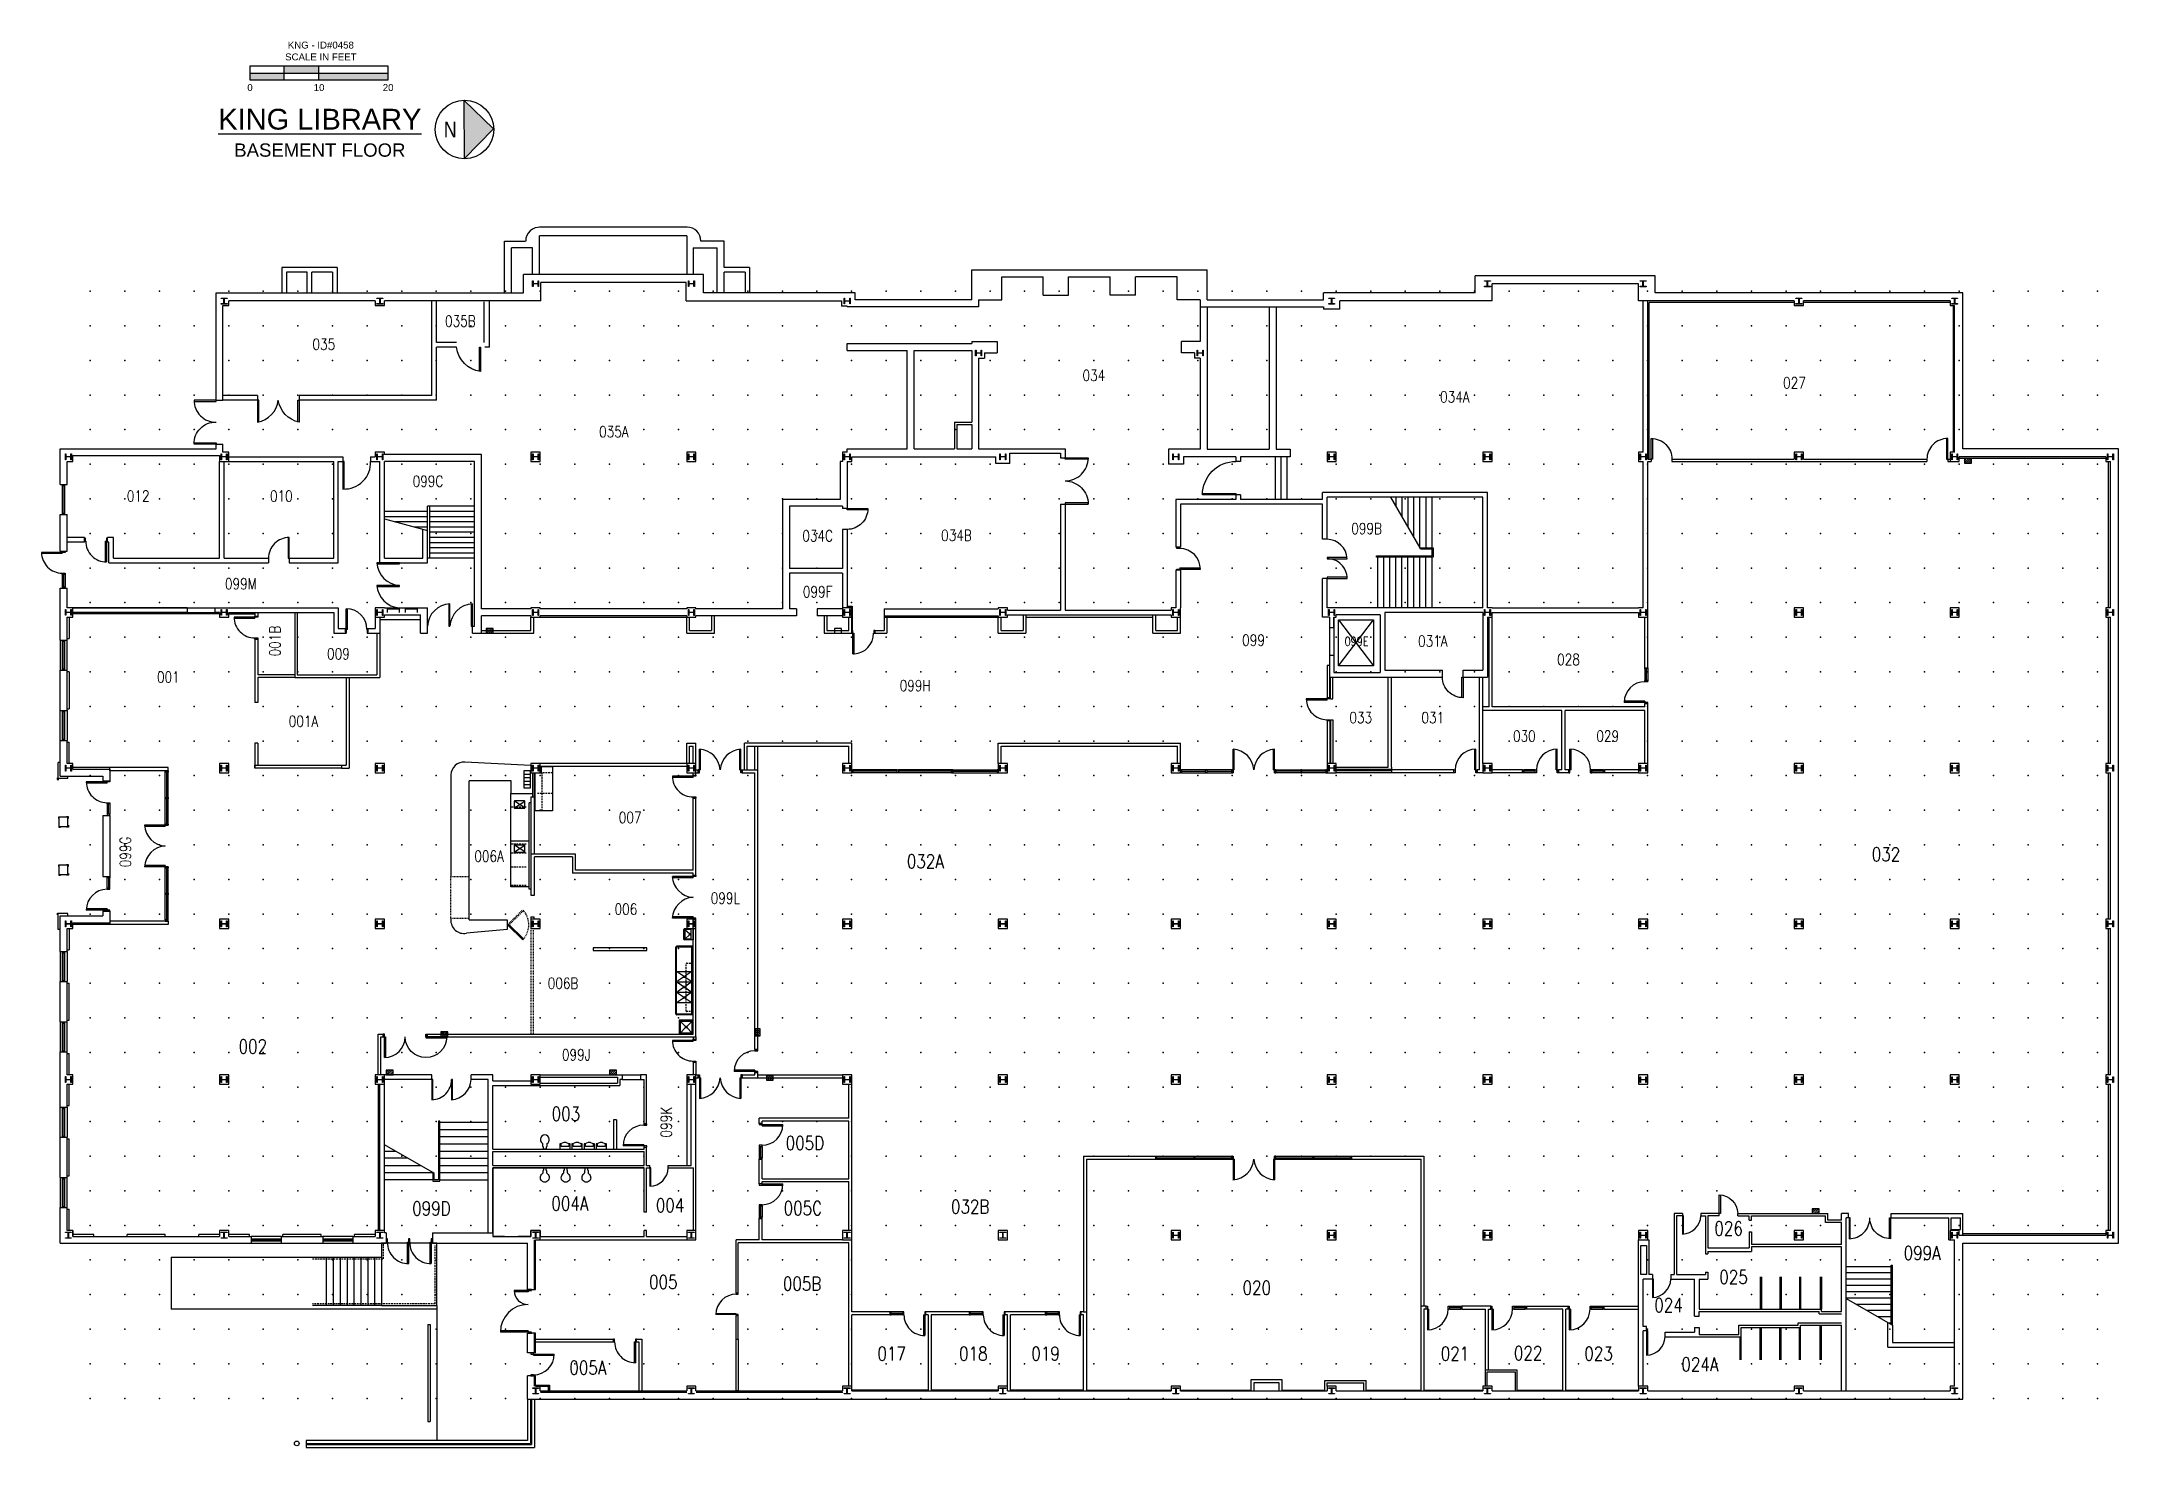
# Model space of a CAD drawing. Header units: millimetres. Extents: x 15 to 310, y 29 to 228.
import ezdxf

# ---------------------------------------------------------------- set-up
doc = ezdxf.new("R2010")
doc.units = ezdxf.units.MM
for name, pattern in [('DASHED2', [0.375, 0.25, -0.125]), ('HIDDEN', [0.375, 0.25, -0.125]), ('Hidden2', [0.1875, 0.125, -0.0625]), ('x-floor0$0$DASHED2', [0.375, 0.25, -0.125])]:
    doc.linetypes.add(name, pattern=pattern)
for name, color, linetype in [('A-DOOR', 2, 'Continuous'), ('A-FLOR-IDEN', 202, 'Continuous'), ('A-FLOR-OVHD', 7, 'Hidden2'), ('A-FLOR-STRS', 1, 'Continuous'), ('A-FLOR-SYMB', 1, 'Continuous'), ('A-FLOR-TPTN', 1, 'Continuous'), ('A-GLAZ', 5, 'Continuous'), ('A-WALL', 7, 'Continuous'), ('L-WALK', 3, 'Continuous'), ('NORTH', 7, 'Continuous'), ('ROOM PLINE', 50, 'Continuous')]:
    doc.layers.add(name, color=color, linetype=linetype)
doc.styles.add('RomanS', font='romans.shx', dxfattribs={"width": 0.8})
doc.styles.add('style1', font='arial.ttf', dxfattribs={"height": 1})

msp = doc.modelspace()

# ---------------------------------------------------------------- texts
at = {"attachment_point": 2, "rotation": 359.9998, "style": 'style1'}
for s, insert, char_height, width in [('KNG - ID#0458', (54.7, 228.37), 0.9812, 12.181), ('SCALE IN FEET', (54.7, 226.69), 0.9812, 12.181), ('0', (44.66, 222.35), 0.981, 5.6986), ('10', (54.45, 222.35), 0.981, 5.6986), ('20', (64.24, 222.35), 0.981, 5.6986), ('{\\LKING LIBRARY\\P\\H0.64005x;\\lBASEMENT FLOOR}', (54.56, 218.84), 2.9436, 59.7691)]:
    msp.add_mtext(s, dxfattribs=dict(at, insert=insert, char_height=char_height, width=width))
at = {"layer": 'A-FLOR-IDEN', "attachment_point": 5, "style": 'RomanS'}
for s, insert, char_height, width, rotation in [('035B', (74.48, 188.73), 1.57, 6.1658, 359.9998), ('035', (55.13, 185.45), 1.57, 6.1658, 359.9998), ('034', (164.29, 181.04), 1.57, 6.1658, 359.9998), ('027', (263.6, 179.99), 1.57, 6.1658, 359.9998), ('034A', (215.46, 177.99), 1.57, 6.1658, 359.9998), ('035A', (96.24, 173.05), 1.57, 6.1658, 359.9998), ('099C', (69.89, 166.03), 1.57, 6.1658, 359.9998), ('012', (28.81, 163.93), 1.57, 6.1658, 359.9998), ('010', (49.1, 163.93), 1.57, 6.1658, 359.9998), ('034C', (125.13, 158.29), 1.57, 6.1658, 359.9998), ('034B', (144.8, 158.35), 1.57, 6.1658, 359.9998), ('099B', (202.95, 159.32), 1.57, 6.1658, 359.9998), ('099M', (43.36, 151.49), 1.57, 6.1658, 359.9998), ('099F', (125.13, 150.35), 1.57, 6.1658, 359.9998), ('001B', (48.2, 143.37), 1.57, 6.1658, 89.9998), ('099', (186.92, 143.5), 1.57, 6.1658, 359.9998), ('009', (57.19, 141.55), 1.57, 6.1658, 359.9998), ('099E', (201.53, 143.32), 1.256, 4.9326, 359.9998), ('031A', (212.34, 143.36), 1.57, 6.1658, 359.9998), ('028', (231.57, 140.75), 1.57, 6.1658, 359.9998), ('001', (33.08, 138.27), 1.57, 6.1658, 359.9998), ('099H', (138.96, 137.05), 1.57, 6.1658, 359.9998), ('001A', (52.24, 131.99), 1.57, 6.1658, 359.9998), ('033', (202.12, 132.51), 1.57, 6.1658, 359.9998), ('031', (212.34, 132.51), 1.57, 6.1658, 359.9998), ('030', (225.31, 129.9), 1.57, 6.1658, 359.9998), ('029', (237.13, 129.9), 1.57, 6.1658, 359.9998), ('007', (98.55, 118.35), 1.57, 6.1658, 359.9998), ('099G', (26.99, 113.47), 1.57, 6.1658, 89.9998), ('006A', (78.55, 112.87), 1.57, 6.1658, 359.9998), ('032A', (140.39, 112.13), 1.963, 7.7072, 359.9998), ('032', (276.58, 113.13), 1.963, 7.7072, 359.9998), ('006', (97.95, 105.36), 1.57, 6.1658, 359.9998), ('099L', (112.04, 106.91), 1.57, 6.1658, 359.9998), ('006B', (89.04, 94.84), 1.57, 6.1658, 359.9998), ('002', (45.06, 85.88), 1.963, 7.7072, 359.9998), ('099J', (90.92, 84.7), 1.57, 6.1658, 359.9998), ('003', (89.44, 76.32), 1.963, 7.7072, 359.9998), ('099K', (103.66, 75.15), 1.57, 6.1658, 89.9998), ('005D', (123.33, 72.19), 1.963, 7.7072, 359.9998), ('099D', (70.38, 62.9), 1.963, 7.7072, 359.9998), ('004A', (90.01, 63.62), 1.963, 7.7072, 359.9998), ('004', (104.21, 63.36), 1.963, 7.7072, 359.9998), ('005C', (123.03, 62.96), 1.963, 7.7072, 359.9998), ('032B', (146.75, 63.17), 1.963, 7.7072, 359.9998), ('026', (254.27, 60.06), 1.963, 7.7072, 359.9998), ('099A', (281.71, 56.59), 1.963, 7.7072, 359.9998), ('005', (103.25, 52.49), 1.963, 7.7072, 359.9998), ('005B', (122.93, 52.24), 1.963, 7.7072, 359.9998), ('025', (254.97, 53.19), 1.963, 7.7072, 359.9998), ('020', (187.38, 51.67), 1.963, 7.7072, 359.9998), ('024', (245.75, 49.19), 1.963, 7.7072, 359.9998), ('005A', (92.56, 40.33), 1.963, 7.7072, 359.9998), ('017', (135.62, 42.33), 1.963, 7.7072, 359.9998), ('018', (147.2, 42.33), 1.963, 7.7072, 359.9998), ('019', (157.44, 42.33), 1.963, 7.7072, 359.9998), ('021', (215.48, 42.33), 1.963, 7.7072, 359.9998), ('022', (225.85, 42.39), 1.963, 7.7072, 359.9998), ('023', (235.83, 42.33), 1.963, 7.7072, 359.9998), ('024A', (250.2, 40.8), 1.963, 7.7072, 359.9998)]:
    msp.add_mtext(s, dxfattribs=dict(at, insert=insert, char_height=char_height, width=width, rotation=rotation))
at = {"layer": 'NORTH', "insert": (73.05, 217.02), "char_height": 2.2411, "width": 4.805, "attachment_point": 2, "rotation": 359.9998, "style": 'RomanS'}
msp.add_mtext('{\\fArial|b0|i0|c0|p34;N}', dxfattribs=at)

# ---------------------------------------------------------------- blocks, each defined once
blk = doc.blocks.new('x-floor0$0$TOILET')
at = {"color": 0, "linetype": 'ByBlock'}
for p, q in [((-3.5, 5), (-3.5, 9)), ((-2.5, 4), (-3.5, 5)), ((-2.5, 1), (-2.5, 4)), ((-1.5, 0), (-2.5, 1)), ((1.5, 0), (-1.5, 0)), ((2.5, 1), (1.5, 0)), ((3.5, 5), (2.5, 4)), ((2.5, 4), (2.5, 1)), ((3.5, 9), (3.5, 5))]:
    blk.add_line(p, q, dxfattribs=at)
for centre, radius, start, end in [((-0.811718, 16.750209), 8.289629, 84.380613, 84.380613), ((1.579549, 17.170456), 9.085528, 177.921353, 232.112434), ((0, 17.5), 7.5, 0, 180), ((-4.75, 9), 1.25, 0, 53.130102), ((4.75, 9), 1.25, 126.869898, 180), ((-0.811718, 16.750209), 8.289629, 305.482222, 5.189457)]:
    blk.add_arc(centre, radius, start, end, dxfattribs=at)
blk = doc.blocks.new('*U5')
blk.add_point((0, 0))
blk = doc.blocks.new('*U6')
at = {"color": 0, "linetype": 'ByBlock', "lineweight": -2, "transparency": 16777216}
for p in [(0, 156.992), (4.906, 156.992), (9.812, 156.992), (14.718, 156.992), (19.624, 156.992), (24.53, 156.992), (29.436, 156.992), (34.342, 156.992), (39.248, 156.992), (44.154, 156.992), (49.06, 156.992), (53.966, 156.992), (58.872, 156.992), (63.778, 156.992), (68.684, 156.992), (73.59, 156.992), (78.496, 156.992), (83.402, 156.992), (88.308, 156.992), (93.214, 156.992), (98.12, 156.992), (103.026, 156.992), (107.932, 156.992), (112.838, 156.992), (117.744, 156.992), (122.65, 156.992), (127.556, 156.992), (132.462, 156.992), (137.368, 156.992), (142.274, 156.992), (147.18, 156.992), (152.086, 156.992), (156.992, 156.992), (161.898, 156.992), (166.804, 156.992), (171.71, 156.992), (176.616, 156.992), (181.522, 156.992), (186.428, 156.992), (191.334, 156.992), (196.24, 156.992), (201.146, 156.992), (206.052, 156.992), (210.958, 156.992), (215.864, 156.992), (220.77, 156.992), (225.676, 156.992), (230.582, 156.992), (235.488, 156.992), (240.394, 156.992), (245.3, 156.992), (250.206, 156.992), (255.112, 156.992), (260.018, 156.992), (264.924, 156.992), (269.83, 156.992), (274.736, 156.992), (279.642, 156.992), (284.548, 156.992), (0, 152.086), (4.906, 152.086), (9.812, 152.086), (14.718, 152.086), (19.624, 152.086), (24.53, 152.086), (29.436, 152.086), (34.342, 152.086), (39.248, 152.086), (44.154, 152.086), (49.06, 152.086), (53.966, 152.086), (58.872, 152.086), (63.778, 152.086), (68.684, 152.086), (73.59, 152.086), (78.496, 152.086), (83.402, 152.086), (88.308, 152.086), (93.214, 152.086), (98.12, 152.086), (103.026, 152.086), (107.932, 152.086), (112.838, 152.086), (117.744, 152.086), (122.65, 152.086), (127.556, 152.086), (132.462, 152.086), (137.368, 152.086), (142.274, 152.086), (147.18, 152.086), (152.086, 152.086), (156.992, 152.086), (161.898, 152.086), (166.804, 152.086), (171.71, 152.086), (176.616, 152.086), (181.522, 152.086), (186.428, 152.086), (191.334, 152.086), (196.24, 152.086), (201.146, 152.086), (206.052, 152.086), (210.958, 152.086), (215.864, 152.086), (220.77, 152.086), (225.676, 152.086), (230.582, 152.086), (235.488, 152.086), (240.394, 152.086), (245.3, 152.086), (250.206, 152.086), (255.112, 152.086), (260.018, 152.086), (264.924, 152.086), (269.83, 152.086), (274.736, 152.086), (279.642, 152.086), (284.548, 152.086), (0, 147.18), (4.906, 147.18), (9.812, 147.18), (14.718, 147.18), (19.624, 147.18), (24.53, 147.18), (29.436, 147.18), (34.342, 147.18), (39.248, 147.18), (44.154, 147.18), (49.06, 147.18), (53.966, 147.18), (58.872, 147.18), (63.778, 147.18), (68.684, 147.18), (73.59, 147.18), (78.496, 147.18), (83.402, 147.18), (88.308, 147.18), (93.214, 147.18), (98.12, 147.18), (103.026, 147.18), (107.932, 147.18), (112.838, 147.18), (117.744, 147.18), (122.65, 147.18), (127.556, 147.18), (132.462, 147.18), (137.368, 147.18), (142.274, 147.18), (147.18, 147.18), (152.086, 147.18), (156.992, 147.18), (161.898, 147.18), (166.804, 147.18), (171.71, 147.18), (176.616, 147.18), (181.522, 147.18), (186.428, 147.18), (191.334, 147.18), (196.24, 147.18), (201.146, 147.18), (206.052, 147.18), (210.958, 147.18), (215.864, 147.18), (220.77, 147.18), (225.676, 147.18), (230.582, 147.18), (235.488, 147.18), (240.394, 147.18), (245.3, 147.18), (250.206, 147.18), (255.112, 147.18), (260.018, 147.18), (264.924, 147.18), (269.83, 147.18), (274.736, 147.18), (279.642, 147.18), (284.548, 147.18), (0, 142.274), (4.906, 142.274), (9.812, 142.274), (14.718, 142.274), (19.624, 142.274), (24.53, 142.274), (29.436, 142.274), (34.342, 142.274), (39.248, 142.274), (44.154, 142.274), (49.06, 142.274), (53.966, 142.274), (58.872, 142.274), (63.778, 142.274), (68.684, 142.274), (73.59, 142.274), (78.496, 142.274), (83.402, 142.274), (88.308, 142.274), (93.214, 142.274), (98.12, 142.274), (103.026, 142.274), (107.932, 142.274), (112.838, 142.274), (117.744, 142.274), (122.65, 142.274), (127.556, 142.274), (132.462, 142.274), (137.368, 142.274), (142.274, 142.274), (147.18, 142.274), (152.086, 142.274), (156.992, 142.274), (161.898, 142.274), (166.804, 142.274), (171.71, 142.274), (176.616, 142.274), (181.522, 142.274), (186.428, 142.274), (191.334, 142.274), (196.24, 142.274), (201.146, 142.274), (206.052, 142.274), (210.958, 142.274), (215.864, 142.274), (220.77, 142.274), (225.676, 142.274), (230.582, 142.274), (235.488, 142.274), (240.394, 142.274), (245.3, 142.274), (250.206, 142.274), (255.112, 142.274), (260.018, 142.274), (264.924, 142.274), (269.83, 142.274), (274.736, 142.274), (279.642, 142.274), (284.548, 142.274), (0, 137.368), (4.906, 137.368), (9.812, 137.368), (14.718, 137.368), (19.624, 137.368), (24.53, 137.368), (29.436, 137.368), (34.342, 137.368), (39.248, 137.368), (44.154, 137.368), (49.06, 137.368), (53.966, 137.368), (58.872, 137.368), (63.778, 137.368), (68.684, 137.368), (73.59, 137.368), (78.496, 137.368), (83.402, 137.368), (88.308, 137.368), (93.214, 137.368), (98.12, 137.368), (103.026, 137.368), (107.932, 137.368), (112.838, 137.368), (117.744, 137.368), (122.65, 137.368), (127.556, 137.368), (132.462, 137.368), (137.368, 137.368), (142.274, 137.368), (147.18, 137.368), (152.086, 137.368), (156.992, 137.368), (161.898, 137.368), (166.804, 137.368), (171.71, 137.368), (176.616, 137.368), (181.522, 137.368), (186.428, 137.368), (191.334, 137.368), (196.24, 137.368), (201.146, 137.368), (206.052, 137.368), (210.958, 137.368), (215.864, 137.368), (220.77, 137.368), (225.676, 137.368), (230.582, 137.368), (235.488, 137.368), (240.394, 137.368), (245.3, 137.368), (250.206, 137.368), (255.112, 137.368), (260.018, 137.368), (264.924, 137.368), (269.83, 137.368), (274.736, 137.368), (279.642, 137.368), (284.548, 137.368), (0, 132.462), (4.906, 132.462), (9.812, 132.462), (14.718, 132.462), (19.624, 132.462), (24.53, 132.462), (29.436, 132.462), (34.342, 132.462), (39.248, 132.462), (44.154, 132.462), (49.06, 132.462), (53.966, 132.462), (58.872, 132.462), (63.778, 132.462), (68.684, 132.462), (73.59, 132.462), (78.496, 132.462), (83.402, 132.462), (88.308, 132.462), (93.214, 132.462), (98.12, 132.462), (103.026, 132.462), (107.932, 132.462), (112.838, 132.462), (117.744, 132.462), (122.65, 132.462), (127.556, 132.462), (132.462, 132.462), (137.368, 132.462), (142.274, 132.462), (147.18, 132.462), (152.086, 132.462), (156.992, 132.462), (161.898, 132.462), (166.804, 132.462), (171.71, 132.462), (176.616, 132.462), (181.522, 132.462), (186.428, 132.462), (191.334, 132.462), (196.24, 132.462), (201.146, 132.462), (206.052, 132.462), (210.958, 132.462), (215.864, 132.462), (220.77, 132.462), (225.676, 132.462), (230.582, 132.462), (235.488, 132.462), (240.394, 132.462), (245.3, 132.462), (250.206, 132.462), (255.112, 132.462), (260.018, 132.462), (264.924, 132.462), (269.83, 132.462), (274.736, 132.462), (279.642, 132.462), (284.548, 132.462), (0, 127.556), (4.906, 127.556), (9.812, 127.556), (14.718, 127.556), (19.624, 127.556), (24.53, 127.556), (29.436, 127.556), (34.342, 127.556), (39.248, 127.556), (44.154, 127.556), (49.06, 127.556), (53.966, 127.556), (58.872, 127.556), (63.778, 127.556), (68.684, 127.556), (73.59, 127.556), (78.496, 127.556), (83.402, 127.556), (88.308, 127.556), (93.214, 127.556), (98.12, 127.556), (103.026, 127.556), (107.932, 127.556), (112.838, 127.556), (117.744, 127.556), (122.65, 127.556), (127.556, 127.556), (132.462, 127.556), (137.368, 127.556), (142.274, 127.556), (147.18, 127.556), (152.086, 127.556), (156.992, 127.556), (161.898, 127.556), (166.804, 127.556), (171.71, 127.556), (176.616, 127.556), (181.522, 127.556), (186.428, 127.556), (191.334, 127.556), (196.24, 127.556), (201.146, 127.556), (206.052, 127.556), (210.958, 127.556), (215.864, 127.556), (220.77, 127.556), (225.676, 127.556), (230.582, 127.556), (235.488, 127.556), (240.394, 127.556), (245.3, 127.556), (250.206, 127.556), (255.112, 127.556), (260.018, 127.556), (264.924, 127.556), (269.83, 127.556), (274.736, 127.556), (279.642, 127.556), (284.548, 127.556), (0, 122.65), (4.906, 122.65), (9.812, 122.65), (14.718, 122.65), (19.624, 122.65), (24.53, 122.65), (29.436, 122.65), (34.342, 122.65), (39.248, 122.65), (44.154, 122.65), (49.06, 122.65), (53.966, 122.65), (58.872, 122.65), (63.778, 122.65), (68.684, 122.65), (73.59, 122.65), (78.496, 122.65), (83.402, 122.65), (88.308, 122.65), (93.214, 122.65), (98.12, 122.65), (103.026, 122.65), (107.932, 122.65), (112.838, 122.65), (117.744, 122.65), (122.65, 122.65), (127.556, 122.65), (132.462, 122.65), (137.368, 122.65), (142.274, 122.65), (147.18, 122.65), (152.086, 122.65), (156.992, 122.65), (161.898, 122.65), (166.804, 122.65), (171.71, 122.65), (176.616, 122.65), (181.522, 122.65), (186.428, 122.65), (191.334, 122.65), (196.24, 122.65), (201.146, 122.65), (206.052, 122.65), (210.958, 122.65), (215.864, 122.65), (220.77, 122.65), (225.676, 122.65), (230.582, 122.65), (235.488, 122.65), (240.394, 122.65), (245.3, 122.65), (250.206, 122.65), (255.112, 122.65), (260.018, 122.65), (264.924, 122.65), (269.83, 122.65), (274.736, 122.65), (279.642, 122.65), (284.548, 122.65), (0, 117.744), (4.906, 117.744), (9.812, 117.744), (14.718, 117.744), (19.624, 117.744), (24.53, 117.744), (29.436, 117.744), (34.342, 117.744), (39.248, 117.744), (44.154, 117.744), (49.06, 117.744), (53.966, 117.744), (58.872, 117.744), (63.778, 117.744), (68.684, 117.744), (73.59, 117.744), (78.496, 117.744), (83.402, 117.744), (88.308, 117.744), (93.214, 117.744), (98.12, 117.744), (103.026, 117.744), (107.932, 117.744), (112.838, 117.744), (117.744, 117.744), (122.65, 117.744), (127.556, 117.744), (132.462, 117.744), (137.368, 117.744), (142.274, 117.744), (147.18, 117.744), (152.086, 117.744), (156.992, 117.744), (161.898, 117.744), (166.804, 117.744), (171.71, 117.744), (176.616, 117.744), (181.522, 117.744), (186.428, 117.744), (191.334, 117.744), (196.24, 117.744), (201.146, 117.744), (206.052, 117.744), (210.958, 117.744), (215.864, 117.744), (220.77, 117.744), (225.676, 117.744), (230.582, 117.744), (235.488, 117.744), (240.394, 117.744), (245.3, 117.744), (250.206, 117.744), (255.112, 117.744), (260.018, 117.744), (264.924, 117.744), (269.83, 117.744), (274.736, 117.744), (279.642, 117.744), (284.548, 117.744), (0, 112.838), (4.906, 112.838), (9.812, 112.838), (14.718, 112.838), (19.624, 112.838), (24.53, 112.838), (29.436, 112.838), (34.342, 112.838), (39.248, 112.838), (44.154, 112.838), (49.06, 112.838), (53.966, 112.838), (58.872, 112.838), (63.778, 112.838), (68.684, 112.838), (73.59, 112.838), (78.496, 112.838), (83.402, 112.838), (88.308, 112.838), (93.214, 112.838), (98.12, 112.838), (103.026, 112.838), (107.932, 112.838), (112.838, 112.838), (117.744, 112.838), (122.65, 112.838), (127.556, 112.838), (132.462, 112.838), (137.368, 112.838), (142.274, 112.838), (147.18, 112.838), (152.086, 112.838), (156.992, 112.838), (161.898, 112.838), (166.804, 112.838), (171.71, 112.838), (176.616, 112.838), (181.522, 112.838), (186.428, 112.838), (191.334, 112.838), (196.24, 112.838), (201.146, 112.838), (206.052, 112.838), (210.958, 112.838), (215.864, 112.838), (220.77, 112.838), (225.676, 112.838), (230.582, 112.838), (235.488, 112.838), (240.394, 112.838), (245.3, 112.838), (250.206, 112.838), (255.112, 112.838), (260.018, 112.838), (264.924, 112.838), (269.83, 112.838), (274.736, 112.838), (279.642, 112.838), (284.548, 112.838), (0, 107.932), (4.906, 107.932), (9.812, 107.932), (14.718, 107.932), (19.624, 107.932), (24.53, 107.932), (29.436, 107.932), (34.342, 107.932), (39.248, 107.932), (44.154, 107.932), (49.06, 107.932), (53.966, 107.932), (58.872, 107.932), (63.778, 107.932), (68.684, 107.932), (73.59, 107.932), (78.496, 107.932), (83.402, 107.932), (88.308, 107.932), (93.214, 107.932), (98.12, 107.932), (103.026, 107.932), (107.932, 107.932), (112.838, 107.932), (117.744, 107.932), (122.65, 107.932), (127.556, 107.932), (132.462, 107.932), (137.368, 107.932), (142.274, 107.932), (147.18, 107.932), (152.086, 107.932), (156.992, 107.932), (161.898, 107.932), (166.804, 107.932), (171.71, 107.932), (176.616, 107.932), (181.522, 107.932), (186.428, 107.932), (191.334, 107.932), (196.24, 107.932), (201.146, 107.932), (206.052, 107.932), (210.958, 107.932), (215.864, 107.932), (220.77, 107.932), (225.676, 107.932), (230.582, 107.932), (235.488, 107.932), (240.394, 107.932), (245.3, 107.932), (250.206, 107.932), (255.112, 107.932), (260.018, 107.932), (264.924, 107.932), (269.83, 107.932), (274.736, 107.932), (279.642, 107.932), (284.548, 107.932), (0, 103.026), (4.906, 103.026), (9.812, 103.026), (14.718, 103.026), (19.624, 103.026), (24.53, 103.026), (29.436, 103.026), (34.342, 103.026), (39.248, 103.026), (44.154, 103.026), (49.06, 103.026), (53.966, 103.026), (58.872, 103.026), (63.778, 103.026), (68.684, 103.026), (73.59, 103.026), (78.496, 103.026), (83.402, 103.026), (88.308, 103.026), (93.214, 103.026), (98.12, 103.026), (103.026, 103.026), (107.932, 103.026), (112.838, 103.026), (117.744, 103.026), (122.65, 103.026), (127.556, 103.026), (132.462, 103.026), (137.368, 103.026), (142.274, 103.026), (147.18, 103.026), (152.086, 103.026), (156.992, 103.026), (161.898, 103.026), (166.804, 103.026), (171.71, 103.026), (176.616, 103.026), (181.522, 103.026), (186.428, 103.026), (191.334, 103.026), (196.24, 103.026), (201.146, 103.026), (206.052, 103.026), (210.958, 103.026), (215.864, 103.026), (220.77, 103.026), (225.676, 103.026), (230.582, 103.026), (235.488, 103.026), (240.394, 103.026), (245.3, 103.026), (250.206, 103.026), (255.112, 103.026), (260.018, 103.026), (264.924, 103.026), (269.83, 103.026), (274.736, 103.026), (279.642, 103.026), (284.548, 103.026), (0, 98.12), (4.906, 98.12), (9.812, 98.12), (14.718, 98.12), (19.624, 98.12), (24.53, 98.12), (29.436, 98.12), (34.342, 98.12), (39.248, 98.12), (44.154, 98.12), (49.06, 98.12), (53.966, 98.12), (58.872, 98.12), (63.778, 98.12), (68.684, 98.12), (73.59, 98.12), (78.496, 98.12), (83.402, 98.12), (88.308, 98.12), (93.214, 98.12), (98.12, 98.12), (103.026, 98.12), (107.932, 98.12), (112.838, 98.12), (117.744, 98.12), (122.65, 98.12), (127.556, 98.12), (132.462, 98.12), (137.368, 98.12), (142.274, 98.12), (147.18, 98.12), (152.086, 98.12), (156.992, 98.12), (161.898, 98.12), (166.804, 98.12), (171.71, 98.12), (176.616, 98.12), (181.522, 98.12), (186.428, 98.12), (191.334, 98.12), (196.24, 98.12), (201.146, 98.12), (206.052, 98.12), (210.958, 98.12), (215.864, 98.12), (220.77, 98.12), (225.676, 98.12), (230.582, 98.12), (235.488, 98.12), (240.394, 98.12), (245.3, 98.12), (250.206, 98.12), (255.112, 98.12), (260.018, 98.12), (264.924, 98.12), (269.83, 98.12), (274.736, 98.12), (279.642, 98.12), (284.548, 98.12), (0, 93.214), (4.906, 93.214), (9.812, 93.214), (14.718, 93.214), (19.624, 93.214), (24.53, 93.214), (29.436, 93.214), (34.342, 93.214), (39.248, 93.214), (44.154, 93.214), (49.06, 93.214), (53.966, 93.214), (58.872, 93.214), (63.778, 93.214), (68.684, 93.214), (73.59, 93.214), (78.496, 93.214), (83.402, 93.214), (88.308, 93.214), (93.214, 93.214), (98.12, 93.214), (103.026, 93.214), (107.932, 93.214), (112.838, 93.214), (117.744, 93.214), (122.65, 93.214), (127.556, 93.214), (132.462, 93.214), (137.368, 93.214), (142.274, 93.214), (147.18, 93.214), (152.086, 93.214), (156.992, 93.214), (161.898, 93.214), (166.804, 93.214), (171.71, 93.214), (176.616, 93.214), (181.522, 93.214), (186.428, 93.214), (191.334, 93.214), (196.24, 93.214), (201.146, 93.214), (206.052, 93.214), (210.958, 93.214), (215.864, 93.214), (220.77, 93.214), (225.676, 93.214), (230.582, 93.214), (235.488, 93.214), (240.394, 93.214), (245.3, 93.214), (250.206, 93.214), (255.112, 93.214), (260.018, 93.214), (264.924, 93.214), (269.83, 93.214), (274.736, 93.214), (279.642, 93.214), (284.548, 93.214), (0, 88.308), (4.906, 88.308), (9.812, 88.308), (14.718, 88.308), (19.624, 88.308), (24.53, 88.308), (29.436, 88.308), (34.342, 88.308), (39.248, 88.308), (44.154, 88.308), (49.06, 88.308), (53.966, 88.308), (58.872, 88.308), (63.778, 88.308), (68.684, 88.308), (73.59, 88.308), (78.496, 88.308), (83.402, 88.308), (88.308, 88.308), (93.214, 88.308), (98.12, 88.308), (103.026, 88.308), (107.932, 88.308), (112.838, 88.308), (117.744, 88.308), (122.65, 88.308), (127.556, 88.308), (132.462, 88.308), (137.368, 88.308), (142.274, 88.308), (147.18, 88.308), (152.086, 88.308), (156.992, 88.308), (161.898, 88.308), (166.804, 88.308), (171.71, 88.308), (176.616, 88.308), (181.522, 88.308), (186.428, 88.308), (191.334, 88.308), (196.24, 88.308), (201.146, 88.308), (206.052, 88.308), (210.958, 88.308), (215.864, 88.308), (220.77, 88.308), (225.676, 88.308), (230.582, 88.308), (235.488, 88.308), (240.394, 88.308), (245.3, 88.308), (250.206, 88.308), (255.112, 88.308), (260.018, 88.308), (264.924, 88.308), (269.83, 88.308), (274.736, 88.308), (279.642, 88.308), (284.548, 88.308), (0, 83.402), (4.906, 83.402), (9.812, 83.402), (14.718, 83.402), (19.624, 83.402), (24.53, 83.402), (29.436, 83.402), (34.342, 83.402), (39.248, 83.402), (44.154, 83.402), (49.06, 83.402), (53.966, 83.402), (58.872, 83.402), (63.778, 83.402), (68.684, 83.402), (73.59, 83.402), (78.496, 83.402), (83.402, 83.402), (88.308, 83.402), (93.214, 83.402), (98.12, 83.402), (103.026, 83.402), (107.932, 83.402), (112.838, 83.402), (117.744, 83.402), (122.65, 83.402), (127.556, 83.402), (132.462, 83.402), (137.368, 83.402), (142.274, 83.402), (147.18, 83.402), (152.086, 83.402), (156.992, 83.402), (161.898, 83.402), (166.804, 83.402), (171.71, 83.402), (176.616, 83.402), (181.522, 83.402), (186.428, 83.402), (191.334, 83.402), (196.24, 83.402), (201.146, 83.402), (206.052, 83.402), (210.958, 83.402), (215.864, 83.402), (220.77, 83.402), (225.676, 83.402), (230.582, 83.402), (235.488, 83.402), (240.394, 83.402), (245.3, 83.402), (250.206, 83.402), (255.112, 83.402), (260.018, 83.402), (264.924, 83.402), (269.83, 83.402), (274.736, 83.402), (279.642, 83.402), (284.548, 83.402), (0, 78.496), (4.906, 78.496), (9.812, 78.496), (14.718, 78.496), (19.624, 78.496), (24.53, 78.496), (29.436, 78.496), (34.342, 78.496), (39.248, 78.496), (44.154, 78.496), (49.06, 78.496), (53.966, 78.496), (58.872, 78.496), (63.778, 78.496), (68.684, 78.496), (73.59, 78.496), (78.496, 78.496), (83.402, 78.496), (88.308, 78.496), (93.214, 78.496), (98.12, 78.496), (103.026, 78.496), (107.932, 78.496), (112.838, 78.496), (117.744, 78.496), (122.65, 78.496), (127.556, 78.496), (132.462, 78.496), (137.368, 78.496), (142.274, 78.496), (147.18, 78.496), (152.086, 78.496), (156.992, 78.496), (161.898, 78.496), (166.804, 78.496), (171.71, 78.496), (176.616, 78.496), (181.522, 78.496), (186.428, 78.496), (191.334, 78.496), (196.24, 78.496), (201.146, 78.496), (206.052, 78.496), (210.958, 78.496), (215.864, 78.496), (220.77, 78.496), (225.676, 78.496), (230.582, 78.496), (235.488, 78.496), (240.394, 78.496), (245.3, 78.496), (250.206, 78.496), (255.112, 78.496), (260.018, 78.496), (264.924, 78.496), (269.83, 78.496), (274.736, 78.496), (279.642, 78.496), (284.548, 78.496), (0, 73.59), (4.906, 73.59), (9.812, 73.59), (14.718, 73.59), (19.624, 73.59), (24.53, 73.59), (29.436, 73.59), (34.342, 73.59), (39.248, 73.59), (44.154, 73.59), (49.06, 73.59), (53.966, 73.59), (58.872, 73.59), (63.778, 73.59), (68.684, 73.59), (73.59, 73.59), (78.496, 73.59), (83.402, 73.59), (88.308, 73.59), (93.214, 73.59), (98.12, 73.59), (103.026, 73.59), (107.932, 73.59), (112.838, 73.59), (117.744, 73.59), (122.65, 73.59), (127.556, 73.59), (132.462, 73.59), (137.368, 73.59), (142.274, 73.59), (147.18, 73.59), (152.086, 73.59), (156.992, 73.59), (161.898, 73.59), (166.804, 73.59), (171.71, 73.59), (176.616, 73.59), (181.522, 73.59), (186.428, 73.59), (191.334, 73.59), (196.24, 73.59), (201.146, 73.59), (206.052, 73.59), (210.958, 73.59), (215.864, 73.59), (220.77, 73.59), (225.676, 73.59), (230.582, 73.59), (235.488, 73.59), (240.394, 73.59), (245.3, 73.59), (250.206, 73.59), (255.112, 73.59), (260.018, 73.59), (264.924, 73.59), (269.83, 73.59), (274.736, 73.59), (279.642, 73.59), (284.548, 73.59), (0, 68.684), (4.906, 68.684), (9.812, 68.684), (14.718, 68.684), (19.624, 68.684), (24.53, 68.684), (29.436, 68.684), (34.342, 68.684), (39.248, 68.684), (44.154, 68.684), (49.06, 68.684), (53.966, 68.684), (58.872, 68.684), (63.778, 68.684), (68.684, 68.684), (73.59, 68.684), (78.496, 68.684), (83.402, 68.684), (88.308, 68.684), (93.214, 68.684), (98.12, 68.684), (103.026, 68.684), (107.932, 68.684), (112.838, 68.684), (117.744, 68.684), (122.65, 68.684), (127.556, 68.684), (132.462, 68.684), (137.368, 68.684), (142.274, 68.684), (147.18, 68.684), (152.086, 68.684), (156.992, 68.684), (161.898, 68.684), (166.804, 68.684), (171.71, 68.684), (176.616, 68.684), (181.522, 68.684), (186.428, 68.684), (191.334, 68.684), (196.24, 68.684), (201.146, 68.684), (206.052, 68.684), (210.958, 68.684), (215.864, 68.684), (220.77, 68.684), (225.676, 68.684), (230.582, 68.684), (235.488, 68.684), (240.394, 68.684), (245.3, 68.684), (250.206, 68.684), (255.112, 68.684), (260.018, 68.684), (264.924, 68.684), (269.83, 68.684), (274.736, 68.684), (279.642, 68.684), (284.548, 68.684), (0, 63.778), (4.906, 63.778), (9.812, 63.778), (14.718, 63.778), (19.624, 63.778), (24.53, 63.778), (29.436, 63.778), (34.342, 63.778), (39.248, 63.778), (44.154, 63.778), (49.06, 63.778), (53.966, 63.778), (58.872, 63.778), (63.778, 63.778), (68.684, 63.778), (73.59, 63.778), (78.496, 63.778), (83.402, 63.778), (88.308, 63.778), (93.214, 63.778), (98.12, 63.778), (103.026, 63.778), (107.932, 63.778), (112.838, 63.778), (117.744, 63.778), (122.65, 63.778), (127.556, 63.778), (132.462, 63.778), (137.368, 63.778), (142.274, 63.778), (147.18, 63.778), (152.086, 63.778), (156.992, 63.778), (161.898, 63.778), (166.804, 63.778), (171.71, 63.778), (176.616, 63.778), (181.522, 63.778), (186.428, 63.778), (191.334, 63.778), (196.24, 63.778), (201.146, 63.778), (206.052, 63.778), (210.958, 63.778), (215.864, 63.778), (220.77, 63.778), (225.676, 63.778), (230.582, 63.778), (235.488, 63.778), (240.394, 63.778), (245.3, 63.778), (250.206, 63.778), (255.112, 63.778), (260.018, 63.778), (264.924, 63.778), (269.83, 63.778), (274.736, 63.778), (279.642, 63.778), (284.548, 63.778), (0, 58.872), (4.906, 58.872), (9.812, 58.872), (14.718, 58.872), (19.624, 58.872), (24.53, 58.872), (29.436, 58.872), (34.342, 58.872), (39.248, 58.872), (44.154, 58.872), (49.06, 58.872), (53.966, 58.872), (58.872, 58.872), (63.778, 58.872), (68.684, 58.872), (73.59, 58.872), (78.496, 58.872), (83.402, 58.872), (88.308, 58.872), (93.214, 58.872), (98.12, 58.872), (103.026, 58.872), (107.932, 58.872), (112.838, 58.872), (117.744, 58.872), (122.65, 58.872), (127.556, 58.872), (132.462, 58.872), (137.368, 58.872), (142.274, 58.872), (147.18, 58.872), (152.086, 58.872), (156.992, 58.872), (161.898, 58.872), (166.804, 58.872), (171.71, 58.872), (176.616, 58.872), (181.522, 58.872), (186.428, 58.872), (191.334, 58.872), (196.24, 58.872), (201.146, 58.872), (206.052, 58.872), (210.958, 58.872), (215.864, 58.872), (220.77, 58.872), (225.676, 58.872), (230.582, 58.872), (235.488, 58.872), (240.394, 58.872), (245.3, 58.872), (250.206, 58.872), (255.112, 58.872), (260.018, 58.872), (264.924, 58.872), (269.83, 58.872), (274.736, 58.872), (279.642, 58.872), (284.548, 58.872), (0, 53.966), (4.906, 53.966), (9.812, 53.966), (14.718, 53.966), (19.624, 53.966), (24.53, 53.966), (29.436, 53.966), (34.342, 53.966), (39.248, 53.966), (44.154, 53.966), (49.06, 53.966), (53.966, 53.966), (58.872, 53.966), (63.778, 53.966), (68.684, 53.966), (73.59, 53.966), (78.496, 53.966), (83.402, 53.966), (88.308, 53.966), (93.214, 53.966), (98.12, 53.966), (103.026, 53.966), (107.932, 53.966), (112.838, 53.966), (117.744, 53.966), (122.65, 53.966), (127.556, 53.966), (132.462, 53.966), (137.368, 53.966), (142.274, 53.966), (147.18, 53.966), (152.086, 53.966), (156.992, 53.966), (161.898, 53.966), (166.804, 53.966), (171.71, 53.966), (176.616, 53.966), (181.522, 53.966), (186.428, 53.966), (191.334, 53.966), (196.24, 53.966), (201.146, 53.966), (206.052, 53.966), (210.958, 53.966), (215.864, 53.966), (220.77, 53.966), (225.676, 53.966), (230.582, 53.966), (235.488, 53.966), (240.394, 53.966), (245.3, 53.966), (250.206, 53.966), (255.112, 53.966), (260.018, 53.966), (264.924, 53.966), (269.83, 53.966), (274.736, 53.966), (279.642, 53.966), (284.548, 53.966), (0, 49.06), (4.906, 49.06), (9.812, 49.06), (14.718, 49.06), (19.624, 49.06), (24.53, 49.06), (29.436, 49.06), (34.342, 49.06), (39.248, 49.06), (44.154, 49.06), (49.06, 49.06), (53.966, 49.06), (58.872, 49.06), (63.778, 49.06), (68.684, 49.06), (73.59, 49.06), (78.496, 49.06), (83.402, 49.06), (88.308, 49.06), (93.214, 49.06), (98.12, 49.06), (103.026, 49.06), (107.932, 49.06), (112.838, 49.06), (117.744, 49.06), (122.65, 49.06), (127.556, 49.06), (132.462, 49.06), (137.368, 49.06), (142.274, 49.06), (147.18, 49.06), (152.086, 49.06), (156.992, 49.06), (161.898, 49.06), (166.804, 49.06), (171.71, 49.06), (176.616, 49.06), (181.522, 49.06), (186.428, 49.06), (191.334, 49.06), (196.24, 49.06), (201.146, 49.06), (206.052, 49.06), (210.958, 49.06), (215.864, 49.06), (220.77, 49.06), (225.676, 49.06), (230.582, 49.06), (235.488, 49.06), (240.394, 49.06), (245.3, 49.06), (250.206, 49.06), (255.112, 49.06), (260.018, 49.06), (264.924, 49.06), (269.83, 49.06), (274.736, 49.06), (279.642, 49.06), (284.548, 49.06), (0, 44.154), (4.906, 44.154), (9.812, 44.154), (14.718, 44.154), (19.624, 44.154), (24.53, 44.154), (29.436, 44.154), (34.342, 44.154), (39.248, 44.154), (44.154, 44.154), (49.06, 44.154), (53.966, 44.154), (58.872, 44.154), (63.778, 44.154), (68.684, 44.154), (73.59, 44.154), (78.496, 44.154), (83.402, 44.154), (88.308, 44.154), (93.214, 44.154), (98.12, 44.154), (103.026, 44.154), (107.932, 44.154), (112.838, 44.154), (117.744, 44.154), (122.65, 44.154), (127.556, 44.154), (132.462, 44.154), (137.368, 44.154), (142.274, 44.154), (147.18, 44.154), (152.086, 44.154), (156.992, 44.154), (161.898, 44.154), (166.804, 44.154), (171.71, 44.154), (176.616, 44.154), (181.522, 44.154), (186.428, 44.154), (191.334, 44.154), (196.24, 44.154), (201.146, 44.154), (206.052, 44.154), (210.958, 44.154), (215.864, 44.154), (220.77, 44.154), (225.676, 44.154), (230.582, 44.154), (235.488, 44.154), (240.394, 44.154), (245.3, 44.154), (250.206, 44.154), (255.112, 44.154), (260.018, 44.154), (264.924, 44.154), (269.83, 44.154), (274.736, 44.154), (279.642, 44.154), (284.548, 44.154), (0, 39.248), (4.906, 39.248), (9.812, 39.248), (14.718, 39.248), (19.624, 39.248), (24.53, 39.248), (29.436, 39.248), (34.342, 39.248), (39.248, 39.248), (44.154, 39.248), (49.06, 39.248), (53.966, 39.248), (58.872, 39.248), (63.778, 39.248), (68.684, 39.248), (73.59, 39.248), (78.496, 39.248), (83.402, 39.248), (88.308, 39.248), (93.214, 39.248), (98.12, 39.248), (103.026, 39.248), (107.932, 39.248), (112.838, 39.248), (117.744, 39.248), (122.65, 39.248), (127.556, 39.248), (132.462, 39.248), (137.368, 39.248), (142.274, 39.248), (147.18, 39.248), (152.086, 39.248), (156.992, 39.248), (161.898, 39.248), (166.804, 39.248), (171.71, 39.248), (176.616, 39.248), (181.522, 39.248), (186.428, 39.248), (191.334, 39.248), (196.24, 39.248), (201.146, 39.248), (206.052, 39.248), (210.958, 39.248), (215.864, 39.248), (220.77, 39.248), (225.676, 39.248), (230.582, 39.248), (235.488, 39.248), (240.394, 39.248), (245.3, 39.248), (250.206, 39.248), (255.112, 39.248), (260.018, 39.248), (264.924, 39.248), (269.83, 39.248), (274.736, 39.248), (279.642, 39.248), (284.548, 39.248), (0, 34.342), (4.906, 34.342), (9.812, 34.342), (14.718, 34.342), (19.624, 34.342), (24.53, 34.342), (29.436, 34.342), (34.342, 34.342), (39.248, 34.342), (44.154, 34.342), (49.06, 34.342), (53.966, 34.342), (58.872, 34.342), (63.778, 34.342), (68.684, 34.342), (73.59, 34.342), (78.496, 34.342), (83.402, 34.342), (88.308, 34.342), (93.214, 34.342), (98.12, 34.342), (103.026, 34.342), (107.932, 34.342), (112.838, 34.342), (117.744, 34.342), (122.65, 34.342), (127.556, 34.342), (132.462, 34.342), (137.368, 34.342), (142.274, 34.342), (147.18, 34.342), (152.086, 34.342), (156.992, 34.342), (161.898, 34.342), (166.804, 34.342), (171.71, 34.342), (176.616, 34.342), (181.522, 34.342), (186.428, 34.342), (191.334, 34.342), (196.24, 34.342), (201.146, 34.342), (206.052, 34.342), (210.958, 34.342), (215.864, 34.342), (220.77, 34.342), (225.676, 34.342), (230.582, 34.342), (235.488, 34.342), (240.394, 34.342), (245.3, 34.342), (250.206, 34.342), (255.112, 34.342), (260.018, 34.342), (264.924, 34.342), (269.83, 34.342), (274.736, 34.342), (279.642, 34.342), (284.548, 34.342), (0, 29.436), (4.906, 29.436), (9.812, 29.436), (14.718, 29.436), (19.624, 29.436), (24.53, 29.436), (29.436, 29.436), (34.342, 29.436), (39.248, 29.436), (44.154, 29.436), (49.06, 29.436), (53.966, 29.436), (58.872, 29.436), (63.778, 29.436), (68.684, 29.436), (73.59, 29.436), (78.496, 29.436), (83.402, 29.436), (88.308, 29.436), (93.214, 29.436), (98.12, 29.436), (103.026, 29.436), (107.932, 29.436), (112.838, 29.436), (117.744, 29.436), (122.65, 29.436), (127.556, 29.436), (132.462, 29.436), (137.368, 29.436), (142.274, 29.436), (147.18, 29.436), (152.086, 29.436), (156.992, 29.436), (161.898, 29.436), (166.804, 29.436), (171.71, 29.436), (176.616, 29.436), (181.522, 29.436), (186.428, 29.436), (191.334, 29.436), (196.24, 29.436), (201.146, 29.436), (206.052, 29.436), (210.958, 29.436), (215.864, 29.436), (220.77, 29.436), (225.676, 29.436), (230.582, 29.436), (235.488, 29.436), (240.394, 29.436), (245.3, 29.436), (250.206, 29.436), (255.112, 29.436), (260.018, 29.436), (264.924, 29.436), (269.83, 29.436), (274.736, 29.436), (279.642, 29.436), (284.548, 29.436), (0, 24.53), (4.906, 24.53), (9.812, 24.53), (14.718, 24.53), (19.624, 24.53), (24.53, 24.53), (29.436, 24.53), (34.342, 24.53), (39.248, 24.53), (44.154, 24.53), (49.06, 24.53), (53.966, 24.53), (58.872, 24.53), (63.778, 24.53), (68.684, 24.53), (73.59, 24.53), (78.496, 24.53), (83.402, 24.53), (88.308, 24.53), (93.214, 24.53), (98.12, 24.53), (103.026, 24.53), (107.932, 24.53), (112.838, 24.53), (117.744, 24.53), (122.65, 24.53), (127.556, 24.53), (132.462, 24.53), (137.368, 24.53), (142.274, 24.53), (147.18, 24.53), (152.086, 24.53), (156.992, 24.53), (161.898, 24.53), (166.804, 24.53), (171.71, 24.53), (176.616, 24.53), (181.522, 24.53), (186.428, 24.53), (191.334, 24.53), (196.24, 24.53), (201.146, 24.53), (206.052, 24.53), (210.958, 24.53), (215.864, 24.53), (220.77, 24.53), (225.676, 24.53), (230.582, 24.53), (235.488, 24.53), (240.394, 24.53), (245.3, 24.53), (250.206, 24.53), (255.112, 24.53), (260.018, 24.53), (264.924, 24.53), (269.83, 24.53), (274.736, 24.53), (279.642, 24.53), (284.548, 24.53), (0, 19.624), (4.906, 19.624), (9.812, 19.624), (14.718, 19.624), (19.624, 19.624), (24.53, 19.624), (29.436, 19.624), (34.342, 19.624), (39.248, 19.624), (44.154, 19.624), (49.06, 19.624), (53.966, 19.624), (58.872, 19.624), (63.778, 19.624), (68.684, 19.624), (73.59, 19.624), (78.496, 19.624), (83.402, 19.624), (88.308, 19.624), (93.214, 19.624), (98.12, 19.624), (103.026, 19.624), (107.932, 19.624), (112.838, 19.624), (117.744, 19.624), (122.65, 19.624), (127.556, 19.624), (132.462, 19.624), (137.368, 19.624), (142.274, 19.624), (147.18, 19.624), (152.086, 19.624), (156.992, 19.624), (161.898, 19.624), (166.804, 19.624), (171.71, 19.624), (176.616, 19.624), (181.522, 19.624), (186.428, 19.624), (191.334, 19.624), (196.24, 19.624), (201.146, 19.624), (206.052, 19.624), (210.958, 19.624), (215.864, 19.624), (220.77, 19.624), (225.676, 19.624), (230.582, 19.624), (235.488, 19.624), (240.394, 19.624), (245.3, 19.624), (250.206, 19.624), (255.112, 19.624), (260.018, 19.624), (264.924, 19.624), (269.83, 19.624), (274.736, 19.624), (279.642, 19.624), (284.548, 19.624), (0, 14.718), (4.906, 14.718), (9.812, 14.718), (14.718, 14.718), (19.624, 14.718), (24.53, 14.718), (29.436, 14.718), (34.342, 14.718), (39.248, 14.718), (44.154, 14.718), (49.06, 14.718), (53.966, 14.718), (58.872, 14.718), (63.778, 14.718), (68.684, 14.718), (73.59, 14.718), (78.496, 14.718), (83.402, 14.718), (88.308, 14.718), (93.214, 14.718), (98.12, 14.718), (103.026, 14.718), (107.932, 14.718), (112.838, 14.718), (117.744, 14.718), (122.65, 14.718), (127.556, 14.718), (132.462, 14.718), (137.368, 14.718), (142.274, 14.718), (147.18, 14.718), (152.086, 14.718), (156.992, 14.718), (161.898, 14.718), (166.804, 14.718), (171.71, 14.718), (176.616, 14.718), (181.522, 14.718), (186.428, 14.718), (191.334, 14.718), (196.24, 14.718), (201.146, 14.718), (206.052, 14.718), (210.958, 14.718), (215.864, 14.718), (220.77, 14.718), (225.676, 14.718), (230.582, 14.718), (235.488, 14.718), (240.394, 14.718), (245.3, 14.718), (250.206, 14.718), (255.112, 14.718), (260.018, 14.718), (264.924, 14.718), (269.83, 14.718), (274.736, 14.718), (279.642, 14.718), (284.548, 14.718), (0, 9.812), (4.906, 9.812), (9.812, 9.812), (14.718, 9.812), (19.624, 9.812), (24.53, 9.812), (29.436, 9.812), (34.342, 9.812), (39.248, 9.812), (44.154, 9.812), (49.06, 9.812), (53.966, 9.812), (58.872, 9.812), (63.778, 9.812), (68.684, 9.812), (73.59, 9.812), (78.496, 9.812), (83.402, 9.812), (88.308, 9.812), (93.214, 9.812), (98.12, 9.812), (103.026, 9.812), (107.932, 9.812), (112.838, 9.812), (117.744, 9.812), (122.65, 9.812), (127.556, 9.812), (132.462, 9.812), (137.368, 9.812), (142.274, 9.812), (147.18, 9.812), (152.086, 9.812), (156.992, 9.812), (161.898, 9.812), (166.804, 9.812), (171.71, 9.812), (176.616, 9.812), (181.522, 9.812), (186.428, 9.812), (191.334, 9.812), (196.24, 9.812), (201.146, 9.812), (206.052, 9.812), (210.958, 9.812), (215.864, 9.812), (220.77, 9.812), (225.676, 9.812), (230.582, 9.812), (235.488, 9.812), (240.394, 9.812), (245.3, 9.812), (250.206, 9.812), (255.112, 9.812), (260.018, 9.812), (264.924, 9.812), (269.83, 9.812), (274.736, 9.812), (279.642, 9.812), (284.548, 9.812), (0, 4.906), (4.906, 4.906), (9.812, 4.906), (14.718, 4.906), (19.624, 4.906), (24.53, 4.906), (29.436, 4.906), (34.342, 4.906), (39.248, 4.906), (44.154, 4.906), (49.06, 4.906), (53.966, 4.906), (58.872, 4.906), (63.778, 4.906), (68.684, 4.906), (73.59, 4.906), (78.496, 4.906), (83.402, 4.906), (88.308, 4.906), (93.214, 4.906), (98.12, 4.906), (103.026, 4.906), (107.932, 4.906), (112.838, 4.906), (117.744, 4.906), (122.65, 4.906), (127.556, 4.906), (132.462, 4.906), (137.368, 4.906), (142.274, 4.906), (147.18, 4.906), (152.086, 4.906), (156.992, 4.906), (161.898, 4.906), (166.804, 4.906), (171.71, 4.906), (176.616, 4.906), (181.522, 4.906), (186.428, 4.906), (191.334, 4.906), (196.24, 4.906), (201.146, 4.906), (206.052, 4.906), (210.958, 4.906), (215.864, 4.906), (220.77, 4.906), (225.676, 4.906), (230.582, 4.906), (235.488, 4.906), (240.394, 4.906), (245.3, 4.906), (250.206, 4.906), (255.112, 4.906), (260.018, 4.906), (264.924, 4.906), (269.83, 4.906), (274.736, 4.906), (279.642, 4.906), (284.548, 4.906), (0, 0), (4.906, 0), (9.812, 0), (14.718, 0), (19.624, 0), (24.53, 0), (29.436, 0), (34.342, 0), (39.248, 0), (44.154, 0), (49.06, 0), (53.966, 0), (58.872, 0), (63.778, 0), (68.684, 0), (73.59, 0), (78.496, 0), (83.402, 0), (88.308, 0), (93.214, 0), (98.12, 0), (103.026, 0), (107.932, 0), (112.838, 0), (117.744, 0), (122.65, 0), (127.556, 0), (132.462, 0), (137.368, 0), (142.274, 0), (147.18, 0), (152.086, 0), (156.992, 0), (161.898, 0), (166.804, 0), (171.71, 0), (176.616, 0), (181.522, 0), (186.428, 0), (191.334, 0), (196.24, 0), (201.146, 0), (206.052, 0), (210.958, 0), (215.864, 0), (220.77, 0), (225.676, 0), (230.582, 0), (235.488, 0), (240.394, 0), (245.3, 0), (250.206, 0), (255.112, 0), (260.018, 0), (264.924, 0), (269.83, 0), (274.736, 0), (279.642, 0), (284.548, 0)]:
    blk.add_blockref('*U5', p, dxfattribs=at)

# ---------------------------------------------------------------- hatches: boundary and pattern name
h = msp.add_hatch(color=256)
h.paths.add_polyline_path([(49.52, 222.93), (44.62, 222.93), (44.62, 223.91), (49.52, 223.91)])
h.paths.add_polyline_path([(54.43, 223.91), (49.52, 223.91), (49.52, 224.89), (54.43, 224.89)])
h.paths.add_polyline_path([(64.24, 222.93), (54.43, 222.93), (54.43, 223.91), (64.24, 223.91)])
at = {"layer": 'A-WALL'}
h = msp.add_hatch(dxfattribs=at)
h.set_pattern_fill('ANSI31', color=256, scale=1.63548, style=0)
h.set_pattern_definition([(45, (18.90843, -17.74527), (-0.14455737, 0.14455737), [])])
h.paths.add_polyline_path([(288.68, 168.6), (288.68, 169.25), (287.7, 169.25), (287.7, 168.6)])
h = msp.add_hatch(dxfattribs=at)
h.set_pattern_fill('ANSI31', color=256, scale=1.63548, style=0)
h.set_pattern_definition([(45, (-190.6284, 6.36784), (-0.14455737, 0.14455737), [])])
h.paths.add_polyline_path([(79.14, 144.48), (79.14, 145.14), (78.16, 145.14), (78.16, 144.48)])
h = msp.add_hatch(dxfattribs=at)
h.set_pattern_fill('ANSI31', color=256, scale=1.63548, angle=-90, style=0)
h.set_pattern_definition([(315, (93.96763, 355.22608), (0.14455737, 0.14455737), [])])
h.paths.add_polyline_path([(116.96, 88.39), (116.3, 88.39), (116.3, 87.41), (116.96, 87.41)])
h = msp.add_hatch(dxfattribs=at)
h.set_pattern_fill('ANSI31', color=256, scale=1.63548, style=0)
h.set_pattern_definition([(45, (-197.06706, 63.52787), (-0.14455737, 0.14455737), [])])
h.paths.add_polyline_path([(72.71, 87.33), (72.71, 87.98), (71.72, 87.98), (71.72, 87.33)])
h = msp.add_hatch(dxfattribs=at)
h.set_pattern_fill('ANSI31', color=256, scale=1.63548, style=0)
h.set_pattern_definition([(45, (-204.8271, 69.00673), (-0.14455737, 0.14455737), [])])
h.paths.add_polyline_path([(64.95, 81.85), (64.95, 82.5), (63.96, 82.5), (63.96, 81.85)])
h = msp.add_hatch(dxfattribs=at)
h.set_pattern_fill('ANSI31', color=256, scale=1.63548, style=0)
h.set_pattern_definition([(45, (-173.15713, 69.00673), (-0.14455737, 0.14455737), [])])
h.paths.add_polyline_path([(96.62, 81.85), (96.62, 82.5), (95.63, 82.5), (95.63, 81.85)])
h = msp.add_hatch(dxfattribs=at)
h.set_pattern_fill('ANSI31', color=256, scale=1.63548, style=0)
h.set_pattern_definition([(45, (-150.9363, 69.7427), (-0.14455737, 0.14455737), [])])
h.paths.add_polyline_path([(118.84, 81.11), (118.84, 81.76), (117.86, 81.76), (117.86, 81.11)])
h = msp.add_hatch(dxfattribs=at)
h.set_pattern_fill('ANSI31', color=256, scale=1.63548, style=0)
h.set_pattern_definition([(45, (-2.68049, 88.63249), (-0.14455737, 0.14455737), [])])
h.paths.add_polyline_path([(267.09, 62.22), (267.09, 62.87), (266.11, 62.87), (266.11, 62.22)])
at = {"layer": 'NORTH'}
msp.add_hatch(color=256, dxfattribs=at).paths.add_polyline_path([(75.01, 211.76), (79.2, 216), (74.96, 220.05)])

# ---------------------------------------------------------------- linework, layer by layer
for p, q in [((44.62, 223.91), (64.24, 223.91)), ((49.52, 222.93), (49.52, 224.89)), ((54.43, 222.93), (54.43, 224.89)), ((18.05, 152.83), (18.05, 151.03)), ((18.25, 151.03), (18.25, 152.83)), ((18.46, 152.83), (18.46, 151.03)), ((32.65, 117.42), (32.65, 124.79)), ((32.85, 121.18), (32.85, 124.79)), ((33.06, 117.42), (33.06, 124.79)), ((32.85, 117.42), (32.85, 121.02)), ((24.39, 120.28), (24.39, 118.81)), ((24.59, 118.81), (24.59, 120.28)), ((24.8, 120.28), (24.8, 118.81)), ((24.39, 108.34), (24.39, 109.81)), ((24.59, 109.81), (24.59, 108.34)), ((24.8, 108.34), (24.8, 109.81)), ((32.65, 103.83), (32.65, 111.2)), ((32.85, 107.6), (32.85, 111.2)), ((33.06, 103.83), (33.06, 111.2)), ((32.85, 103.83), (32.85, 107.44))]:
    msp.add_line(p, q)
for points in [[(44.62, 222.93), (64.24, 222.93), (64.24, 224.89), (44.62, 224.89)], [(18.05, 151.03), (18.05, 150.86), (18.46, 150.86), (18.46, 151.03)], [(32.65, 124.95), (33.06, 124.95), (33.06, 124.79), (32.65, 124.79)], [(32.65, 121.18), (33.06, 121.18), (33.06, 121.02), (32.65, 121.02)], [(24.39, 120.28), (24.39, 120.44), (24.8, 120.44), (24.8, 120.28)], [(24.39, 118.81), (24.39, 118.64), (24.8, 118.64), (24.8, 118.81)], [(32.65, 117.25), (33.06, 117.25), (33.06, 117.42), (32.65, 117.42)], [(24.39, 109.81), (24.39, 109.98), (24.8, 109.98), (24.8, 109.81)], [(32.65, 111.37), (33.06, 111.37), (33.06, 111.2), (32.65, 111.2)], [(24.39, 108.34), (24.39, 108.18), (24.8, 108.18), (24.8, 108.34)], [(32.65, 107.6), (33.06, 107.6), (33.06, 107.44), (32.65, 107.44)], [(32.65, 103.67), (33.06, 103.67), (33.06, 103.83), (32.65, 103.83)]]:
    msp.add_lwpolyline(points, close=True)
at = {"layer": 'A-DOOR', "linetype": 'Continuous'}
for p, q in [((163.49, 169.34), (163.49, 169.18)), ((163.49, 162.8), (163.49, 162.97))]:
    msp.add_line(p, q, dxfattribs=at)
at = {"layer": 'A-DOOR'}
for p, q in [((24.14, 157.53), (24.14, 154.59)), ((24.14, 157.53), (24.31, 157.53)), ((24.31, 157.53), (24.31, 154.59)), ((18.05, 155.93), (15.11, 155.93)), ((18.05, 155.77), (15.11, 155.77)), ((18.05, 155.77), (18.05, 155.93)), ((176.45, 153.73), (179.39, 153.73)), ((176.45, 153.73), (176.45, 153.56)), ((176.45, 153.56), (179.39, 153.56)), ((58.3, 145.02), (58.3, 147.96)), ((58.47, 145.02), (58.47, 147.96)), ((45.34, 146.75), (42.4, 146.75)), ((45.34, 146.59), (42.4, 146.59)), ((45.34, 146.59), (45.34, 146.75)), ((58.47, 145.02), (58.3, 145.02)), ((130.12, 144.48), (130.28, 144.48)), ((130.12, 141.54), (130.12, 144.48)), ((130.28, 144.48), (130.28, 141.54)), ((130.12, 141.54), (130.28, 141.54)), ((197.34, 135.16), (194.4, 135.16)), ((197.34, 135), (194.4, 135)), ((197.34, 135), (197.34, 135.16)), ((242.4, 134.84), (239.45, 134.84)), ((242.4, 134.67), (239.45, 134.67)), ((242.4, 134.84), (242.4, 134.67)), ((108.37, 125.1), (108.37, 128.05)), ((108.53, 125.1), (108.53, 128.05)), ((114.09, 125.1), (114.09, 128.05)), ((114.26, 125.1), (114.26, 128.05)), ((184.01, 125.1), (184.01, 128.05)), ((184.17, 125.1), (184.17, 128.05)), ((189.73, 125.1), (189.73, 128.05)), ((189.9, 125.1), (189.9, 128.05)), ((218.27, 125.1), (218.27, 128.05)), ((218.44, 125.1), (218.44, 128.05)), ((229.8, 125.1), (229.8, 128.05)), ((229.97, 125.1), (229.97, 128.05)), ((231.77, 125.1), (231.77, 128.05)), ((231.93, 125.1), (231.93, 128.05)), ((107.47, 124.2), (104.53, 124.2)), ((107.47, 124.2), (104.53, 124.2)), ((107.47, 124.04), (104.53, 124.04)), ((107.47, 124.04), (104.53, 124.04)), ((107.47, 124.04), (107.47, 124.2)), ((107.47, 124.04), (107.47, 124.2)), ((108.53, 125.1), (108.37, 125.1)), ((114.09, 125.1), (114.26, 125.1)), ((184.17, 125.1), (184.01, 125.1)), ((189.73, 125.1), (189.9, 125.1)), ((218.27, 125.1), (218.44, 125.1)), ((229.8, 125.1), (229.97, 125.1)), ((231.93, 125.1), (231.77, 125.1)), ((24.39, 123.39), (21.44, 123.39)), ((24.39, 123.22), (21.44, 123.22)), ((24.39, 123.22), (24.39, 123.39)), ((32.65, 117.25), (29.7, 117.25)), ((32.65, 117.09), (29.7, 117.09)), ((32.65, 117.09), (32.65, 117.25)), ((32.65, 111.53), (29.7, 111.53)), ((32.65, 111.37), (29.7, 111.37)), ((32.65, 111.53), (32.65, 111.37)), ((107.47, 109.98), (104.53, 109.98)), ((107.47, 109.98), (104.53, 109.98)), ((107.47, 109.81), (104.53, 109.81)), ((107.47, 109.81), (104.53, 109.81)), ((107.47, 109.81), (107.47, 109.98)), ((107.47, 109.81), (107.47, 109.98)), ((24.39, 105.4), (21.44, 105.4)), ((24.39, 105.23), (21.44, 105.23)), ((24.39, 105.4), (24.39, 105.23)), ((107.47, 104.25), (104.53, 104.25)), ((107.47, 104.25), (104.53, 104.25)), ((107.47, 104.09), (104.53, 104.09)), ((107.47, 104.09), (104.53, 104.09)), ((107.47, 104.25), (107.47, 104.09)), ((107.47, 104.25), (107.47, 104.09)), ((107.47, 86.75), (104.53, 86.75)), ((107.47, 86.59), (104.53, 86.59)), ((107.47, 86.59), (107.47, 86.75)), ((116.22, 82.5), (113.28, 82.5)), ((116.22, 82.5), (116.22, 82.34)), ((108.37, 81.44), (108.37, 78.49)), ((108.53, 81.44), (108.37, 81.44)), ((108.53, 81.44), (108.53, 78.49)), ((116.22, 82.34), (113.28, 82.34)), ((114.09, 81.44), (114.09, 78.49)), ((114.09, 81.44), (114.26, 81.44)), ((114.26, 81.44), (114.26, 78.49)), ((117.25, 74.81), (120.2, 74.81)), ((117.25, 74.65), (117.25, 74.81)), ((117.25, 74.65), (120.2, 74.65)), ((100.48, 71.95), (97.54, 71.95)), ((100.48, 71.79), (97.54, 71.79)), ((100.48, 71.95), (100.48, 71.79)), ((184.01, 69.91), (184.01, 66.96)), ((184.17, 69.91), (184.01, 69.91)), ((184.17, 69.91), (184.17, 66.96)), ((189.73, 69.91), (189.73, 66.96)), ((189.73, 69.91), (189.9, 69.91)), ((189.9, 69.91), (189.9, 66.96)), ((117.26, 66.39), (120.2, 66.39)), ((117.26, 66.23), (120.2, 66.23)), ((66.99, 55.11), (66.99, 58.13)), ((66.99, 58.13), (67.15, 58.13)), ((67.15, 58.13), (67.15, 55.11)), ((70.18, 58.13), (70.34, 58.13)), ((70.18, 55.11), (70.18, 58.13)), ((70.18, 58.13), (70.34, 58.13)), ((70.34, 58.13), (70.34, 55.11)), ((84.08, 51.26), (82.12, 51.26)), ((84.08, 51.1), (82.12, 51.1)), ((84.08, 51.26), (84.08, 51.1)), ((113.6, 47.99), (110.7, 47.99)), ((113.6, 47.87), (110.7, 47.87)), ((113.6, 47.99), (113.6, 47.87)), ((140.14, 47.83), (140.14, 44.89)), ((140.14, 47.83), (140.3, 47.83)), ((140.3, 47.83), (140.3, 44.89)), ((151.38, 47.83), (151.38, 44.89)), ((151.38, 47.83), (151.55, 47.83)), ((151.55, 47.83), (151.55, 44.89)), ((162.18, 47.83), (162.18, 44.89)), ((162.18, 47.83), (162.34, 47.83)), ((162.34, 47.83), (162.34, 44.89)), ((211.57, 48.65), (211.57, 45.7)), ((211.73, 48.65), (211.57, 48.65)), ((211.73, 48.65), (211.73, 45.7)), ((220.71, 48.65), (220.71, 45.7)), ((220.87, 48.65), (220.71, 48.65)), ((220.87, 48.65), (220.87, 45.7)), ((231.68, 48.65), (231.68, 45.7)), ((231.85, 48.65), (231.68, 48.65)), ((231.85, 48.65), (231.85, 45.7)), ((84.08, 45.54), (80.16, 45.54)), ((84.08, 45.37), (80.16, 45.37)), ((84.08, 45.54), (84.08, 45.37)), ((84.86, 42.27), (87.8, 42.27)), ((84.86, 42.1), (84.86, 42.27)), ((84.86, 42.1), (87.8, 42.1)), ((99.13, 43.98), (99.13, 41.04)), ((99.13, 43.98), (99.29, 43.98)), ((99.29, 43.98), (99.29, 41.04))]:
    msp.add_line(p, q, dxfattribs=at)
for points in [[(77.19, 181.61), (77.19, 185.04), (77.35, 185.04), (77.35, 181.61, -0.344238), (73.92, 185.05, -0.4143)], [(36.74, 177.36), (39.84, 177.36), (39.84, 177.52), (36.74, 177.52, 0.426277), (39.85, 174.41, 0.414648)], [(45.89, 174.41), (45.89, 177.52), (45.73, 177.52), (45.73, 174.41, 0.326918), (48.67, 177.53, 0.414648)], [(51.45, 174.41), (51.45, 177.52), (51.62, 177.52), (51.62, 174.41, -0.315214), (48.67, 177.53, -0.414648)], [(36.74, 171.47), (39.84, 171.47), (39.84, 171.31), (36.74, 171.31, -0.429709), (39.84, 174.41, -0.4143)], [(243.46, 172.09), (243.46, 169.15), (243.3, 169.15), (243.3, 172.09, -0.414648), (246.24, 169.15, -0.414648)], [(285.16, 172.09), (285.16, 169.15), (285.33, 169.15), (285.33, 172.09, 0.4143), (282.38, 169.15, 0.4143)], [(58, 164.93), (58, 168.85), (57.83, 168.85), (57.83, 164.93, 0.44152), (61.76, 168.85, 0.4143)], [(179.68, 164.27), (184.42, 164.27), (184.42, 164.11), (179.68, 164.11, -0.4143), (184.42, 168.85, -0.4143)], [(132.25, 161.98), (129.3, 161.98), (129.3, 162.15), (132.25, 162.15, -0.4143), (129.3, 159.2, -0.4143)], [(50.06, 158.06), (50.06, 155.12), (50.23, 155.12), (50.23, 158.06, 0.4143), (47.28, 155.11, 0.4143)], [(200.2, 155.2), (197.34, 155.2), (197.34, 155.03), (200.2, 155.03, 0.392251), (197.34, 157.81, 0.4143)], [(62.66, 154.3), (65.85, 154.3), (65.85, 154.46), (62.66, 154.46, 0.380239), (65.85, 151.27, 0.4143)], [(200.2, 152.42), (197.34, 152.42), (197.34, 152.25), (200.2, 152.25, 0.420524), (197.34, 155.03, 0.4143)], [(62.66, 151.11), (65.85, 151.11), (65.85, 151.27), (62.66, 151.27, 0.380239), (65.85, 148.08, 0.4143)], [(72.84, 148.66), (72.84, 145.47), (73, 145.47), (73, 148.66, 0.380239), (69.81, 145.47, 0.4143)], [(76.03, 148.66), (76.03, 145.47), (76.19, 145.47), (76.19, 148.66, 0.380239), (73, 145.47, 0.4143)], [(216.47, 135.33), (216.47, 138.27), (216.64, 138.27), (216.64, 135.33, -0.4143), (213.69, 138.27, -0.4143)], [(70.59, 78.33), (70.59, 81.19), (70.43, 81.19), (70.43, 78.33, 0.420524), (73.21, 81.19, 0.4143)], [(73.37, 78.33), (73.37, 81.19), (73.21, 81.19), (73.21, 78.33, 0.392251), (75.99, 81.19, 0.4143)], [(101.5, 66.06), (101.5, 68.68), (101.34, 68.68), (101.34, 66.06, 0.399306), (103.95, 68.68, 0.4143)], [(253.11, 64.84), (253.11, 62.22), (252.95, 62.22), (252.95, 64.84, -0.399306), (255.56, 62.22, -0.4143)], [(247.88, 59.28), (247.88, 61.89), (247.71, 61.89), (247.71, 59.28, 0.399306), (250.33, 61.89, 0.4143)], [(271.51, 58.62), (271.51, 61.57), (271.34, 61.57), (271.34, 58.62, 0.4143), (274.29, 61.57, 0.4143)], [(277.07, 58.62), (277.07, 61.57), (277.23, 61.57), (277.23, 58.62, -0.4143), (274.29, 61.57, -0.4143)], [(243.62, 50.28), (243.62, 52.9), (243.46, 52.9), (243.46, 50.28, 0.399306), (246.08, 52.9, 0.4143)], [(242.81, 42.1), (242.81, 45.54), (242.64, 45.54), (242.64, 42.1, 0.399306), (245.26, 44.72, 0.4143)]]:
    msp.add_lwpolyline(points, format="xyb", dxfattribs=at)
at = {"layer": 'A-DOOR', "flags": 128}
for points in [[(163.49, 169.18), (160.21, 169.18), (160.21, 169.34), (163.49, 169.34)], [(163.49, 162.97), (160.21, 162.97), (160.21, 162.8), (163.49, 162.8)]]:
    msp.add_lwpolyline(points, dxfattribs=at)
at = {"layer": 'A-DOOR'}
for points in [[(18.05, 155.93), (18.05, 156.1), (18.46, 156.1), (18.46, 155.93)], [(21.2, 157.53), (21.36, 157.53), (21.36, 157.94), (21.2, 157.94)], [(24.31, 157.53), (24.47, 157.53), (24.47, 157.94), (24.31, 157.94)], [(176.45, 156.67), (176.45, 156.51), (176.04, 156.51), (176.04, 156.67)], [(176.45, 153.56), (176.45, 153.4), (176.04, 153.4), (176.04, 153.56)], [(18.05, 152.83), (18.05, 152.99), (18.46, 152.99), (18.46, 152.83)], [(45.34, 146.75), (45.34, 146.92), (45.75, 146.92), (45.75, 146.75)], [(58.3, 145.02), (58.14, 145.02), (58.14, 144.61), (58.3, 144.61)], [(61.41, 145.02), (61.25, 145.02), (61.25, 144.61), (61.41, 144.61)], [(45.34, 143.65), (45.34, 143.81), (45.75, 143.81), (45.75, 143.65)], [(242.4, 137.78), (242.4, 137.62), (242.81, 137.62), (242.81, 137.78)], [(197.34, 135.16), (197.34, 135.33), (197.75, 135.33), (197.75, 135.16)], [(242.4, 134.67), (242.4, 134.51), (242.81, 134.51), (242.81, 134.67)], [(197.34, 132.05), (197.34, 132.22), (197.75, 132.22), (197.75, 132.05)], [(107.47, 124.2), (107.47, 124.37), (107.88, 124.37), (107.88, 124.2)], [(107.47, 124.2), (107.47, 124.37), (107.88, 124.37), (107.88, 124.2)], [(108.37, 125.1), (108.21, 125.1), (108.21, 124.7), (108.37, 124.7)], [(114.26, 125.1), (114.42, 125.1), (114.42, 124.7), (114.26, 124.7)], [(184.01, 125.1), (183.85, 125.1), (183.85, 124.7), (184.01, 124.7)], [(189.9, 125.1), (190.06, 125.1), (190.06, 124.69), (189.9, 124.69)], [(215.33, 125.1), (215.49, 125.1), (215.49, 124.69), (215.33, 124.69)], [(218.44, 125.1), (218.6, 125.1), (218.6, 124.69), (218.44, 124.69)], [(226.86, 125.1), (227.02, 125.1), (227.02, 124.69), (226.86, 124.69)], [(229.97, 125.1), (230.13, 125.1), (230.13, 124.69), (229.97, 124.69)], [(231.77, 125.1), (231.6, 125.1), (231.6, 124.69), (231.77, 124.69)], [(234.87, 125.1), (234.71, 125.1), (234.71, 124.69), (234.87, 124.69)], [(24.39, 123.39), (24.39, 123.55), (24.8, 123.55), (24.8, 123.39)], [(107.47, 121.1), (107.47, 121.26), (107.88, 121.26), (107.88, 121.1)], [(107.47, 121.1), (107.47, 121.26), (107.88, 121.26), (107.88, 121.1)], [(24.39, 120.28), (24.39, 120.44), (24.8, 120.44), (24.8, 120.28)], [(32.65, 117.25), (32.65, 117.42), (33.06, 117.42), (33.06, 117.25)], [(32.65, 111.37), (32.65, 111.2), (33.06, 111.2), (33.06, 111.37)], [(107.47, 109.98), (107.47, 110.14), (107.88, 110.14), (107.88, 109.98)], [(107.47, 109.98), (107.47, 110.14), (107.88, 110.14), (107.88, 109.98)], [(24.39, 108.34), (24.39, 108.18), (24.8, 108.18), (24.8, 108.34)], [(24.39, 105.23), (24.39, 105.07), (24.8, 105.07), (24.8, 105.23)], [(107.47, 104.09), (107.47, 103.92), (107.88, 103.92), (107.88, 104.09)], [(107.47, 104.09), (107.47, 103.92), (107.88, 103.92), (107.88, 104.09)], [(107.47, 86.75), (107.47, 86.92), (107.88, 86.92), (107.88, 86.75)], [(116.22, 85.44), (116.22, 85.28), (116.63, 85.28), (116.63, 85.44)], [(107.47, 83.65), (107.47, 83.81), (107.88, 83.81), (107.88, 83.65)], [(108.37, 81.44), (108.21, 81.44), (108.21, 81.85), (108.37, 81.85)], [(114.26, 81.44), (114.42, 81.44), (114.42, 81.85), (114.26, 81.85)], [(116.22, 82.34), (116.22, 82.17), (116.63, 82.17), (116.63, 82.34)], [(100.48, 74.9), (100.48, 74.73), (100.89, 74.73), (100.89, 74.9)], [(117.25, 74.81), (117.25, 74.98), (116.84, 74.98), (116.84, 74.81)], [(100.48, 71.79), (100.48, 71.62), (100.89, 71.62), (100.89, 71.79)], [(117.25, 71.71), (117.25, 71.87), (116.84, 71.87), (116.84, 71.71)], [(184.01, 69.91), (183.85, 69.91), (183.85, 70.32), (184.01, 70.32)], [(189.9, 69.91), (190.06, 69.91), (190.06, 70.32), (189.9, 70.32)], [(117.26, 66.23), (117.26, 66.39), (116.85, 66.39), (116.85, 66.23)], [(117.26, 63.29), (117.26, 63.45), (116.85, 63.45), (116.85, 63.29)], [(117.26, 63.29), (117.26, 63.45), (116.85, 63.45), (116.85, 63.29)], [(63.97, 58.13), (64.13, 58.13), (64.13, 58.62), (63.97, 58.62)], [(67.15, 58.13), (67.32, 58.13), (67.32, 58.62), (67.15, 58.62)], [(70.34, 58.13), (70.51, 58.13), (70.51, 58.62), (70.34, 58.62)], [(84.08, 51.43), (84.08, 51.26), (84.57, 51.26), (84.57, 51.43)], [(113.6, 50.89), (113.6, 50.77), (113.85, 50.77), (113.85, 50.89)], [(113.6, 47.87), (113.6, 47.75), (113.85, 47.75), (113.85, 47.87)], [(137.19, 47.83), (137.36, 47.83), (137.36, 48.24), (137.19, 48.24)], [(140.3, 47.83), (140.47, 47.83), (140.47, 48.24), (140.3, 48.24)], [(148.44, 47.83), (148.6, 47.83), (148.6, 48.24), (148.44, 48.24)], [(151.55, 47.83), (151.71, 47.83), (151.71, 48.24), (151.55, 48.24)], [(159.23, 47.83), (159.4, 47.83), (159.4, 48.24), (159.23, 48.24)], [(162.34, 47.83), (162.5, 47.83), (162.5, 48.24), (162.34, 48.24)], [(211.57, 48.65), (211.4, 48.65), (211.4, 49.05), (211.57, 49.05)], [(214.68, 48.65), (214.51, 48.65), (214.51, 49.05), (214.68, 49.05)], [(220.71, 48.65), (220.54, 48.65), (220.54, 49.05), (220.71, 49.05)], [(223.81, 48.65), (223.65, 48.65), (223.65, 49.05), (223.81, 49.05)], [(231.68, 48.65), (231.52, 48.65), (231.52, 49.05), (231.68, 49.05)], [(234.79, 48.65), (234.63, 48.65), (234.63, 49.05), (234.79, 49.05)], [(84.08, 45.37), (84.08, 45.21), (84.57, 45.21), (84.57, 45.37)], [(96.18, 43.98), (96.35, 43.98), (96.35, 44.39), (96.18, 44.39)], [(99.29, 43.98), (99.46, 43.98), (99.46, 44.39), (99.29, 44.39)], [(84.86, 42.27), (84.86, 42.43), (84.45, 42.43), (84.45, 42.27)], [(84.86, 39.16), (84.86, 39.32), (84.45, 39.32), (84.45, 39.16)]]:
    msp.add_lwpolyline(points, close=True, dxfattribs=at)
at = {"layer": 'A-DOOR', "lineweight": -3}
for points in [[(63.71, 87.65), (63.55, 87.65), (63.55, 87.24), (63.71, 87.24)], [(63.71, 87.24), (63.85, 87.24), (63.85, 84.3), (63.71, 84.3)], [(69.6, 87.65), (69.76, 87.65), (69.76, 87.24), (69.6, 87.24)], [(69.6, 87.24), (69.6, 87.1), (72.54, 87.1), (72.54, 87.24)]]:
    msp.add_lwpolyline(points, close=True, dxfattribs=at)
at = {"layer": 'A-DOOR'}
for centre, radius, start, end in [((160.21, 169.34), 3.27, 269.9828, 359.9998), ((24.31, 157.53), 2.94, 179.9998, 269.9998), ((176.45, 153.56), 2.94, 359.9998, 89.9998), ((18.05, 155.93), 2.94, 179.9998, 269.9998), ((58.3, 145.02), 2.94, 359.9998, 89.9998), ((45.34, 146.75), 2.94, 179.9998, 269.9998), ((130.12, 144.48), 2.94, 273.1796, 359.9998), ((242.4, 134.67), 2.94, 89.9998, 179.9998), ((197.34, 135.16), 2.94, 179.9998, 269.9998), ((108.15, 124.89), 3.17, 3.8947, 86.1048), ((114.47, 124.89), 3.17, 93.8947, 176.1048), ((183.8, 124.89), 3.17, 3.8947, 86.1048), ((190.11, 124.89), 3.17, 93.8947, 176.1048), ((218.44, 125.1), 2.94, 89.9998, 179.9998), ((229.97, 125.1), 2.94, 89.9998, 179.9998), ((231.77, 125.1), 2.94, 359.9998, 89.9998), ((107.47, 124.2), 2.94, 179.9998, 269.9998), ((107.47, 124.2), 2.94, 179.9998, 269.9998), ((24.39, 123.39), 2.94, 179.9998, 269.9998), ((32.86, 117.47), 3.17, 183.8947, 266.1048), ((32.86, 111.15), 3.17, 93.8947, 176.1048), ((107.68, 110.19), 3.17, 183.8947, 266.1048), ((107.68, 110.19), 3.17, 183.8947, 266.1048), ((24.39, 105.23), 2.94, 89.9998, 179.9998), ((107.68, 103.87), 3.17, 93.8947, 176.1048), ((107.68, 103.87), 3.17, 93.8947, 176.1048), ((107.47, 86.75), 2.94, 179.9998, 269.9998), ((116.22, 82.34), 2.94, 89.9998, 179.9998), ((108.15, 81.65), 3.17, 273.8947, 356.1048), ((114.47, 81.65), 3.17, 183.8947, 266.1048), ((100.48, 71.79), 2.94, 89.9998, 179.9998), ((117.25, 74.81), 2.94, 269.9998, 359.9998), ((183.79, 70.12), 3.17, 273.8947, 356.1048), ((190.11, 70.12), 3.17, 183.8947, 266.1048), ((117.26, 66.39), 2.94, 269.9998, 359.9998), ((67.09, 58.06), 2.96, 178.6468, 271.3527), ((70.27, 58.06), 2.96, 178.6468, 271.3527), ((84.08, 51.26), 1.96, 179.9998, 269.9998), ((113.6, 47.87), 2.9, 89.9998, 179.9998), ((84.08, 45.37), 3.93, 89.9998, 179.9998), ((140.3, 47.83), 2.94, 179.9998, 269.9998), ((151.55, 47.83), 2.94, 179.9998, 269.9998), ((162.34, 47.83), 2.94, 179.9998, 269.9998), ((211.57, 48.65), 2.94, 269.9998, 359.9998), ((220.71, 48.65), 2.94, 269.9998, 359.9998), ((231.68, 48.65), 2.94, 269.9998, 359.9998), ((84.86, 42.27), 2.94, 269.9998, 359.9998), ((99.29, 43.98), 2.94, 179.9998, 269.9998)]:
    msp.add_arc(centre, radius, start, end, dxfattribs=at)
at = {"layer": 'A-DOOR', "extrusion": (0, 0, -1)}
msp.add_arc((-160.21, 162.8), 3.27, 89.9832, 180.0002, dxfattribs=at)
at = {"layer": 'A-DOOR', "lineweight": -3}
msp.add_arc((63.71, 87.24), 2.94, 269.9998, 359.9998, dxfattribs=at)
at = {"layer": 'A-DOOR', "lineweight": -3, "extrusion": (0, 0, -1)}
msp.add_arc((-69.6, 87.24), 2.94, 180.0002, 0.0002, dxfattribs=at)
at = {"layer": 'A-FLOR-OVHD'}
for p, q in [((84.49, 102.62), (84.49, 87.65)), ((84.82, 102.62), (84.82, 87.65))]:
    msp.add_line(p, q, dxfattribs=at)
at = {"layer": 'A-FLOR-STRS'}
for p, q in [((189.98, 169.51), (189.98, 163.46)), ((190.8, 169.51), (190.8, 163.46)), ((191.62, 169.51), (191.62, 163.46)), ((76.48, 162.48), (69.81, 162.48)), ((69.81, 159.04), (69.81, 162.48)), ((70.14, 155.12), (70.14, 162.48)), ((206.36, 163.78), (210.51, 156.59)), ((207.1, 163.78), (207.1, 162.5)), ((207.95, 163.78), (207.95, 161.02)), ((208.8, 163.78), (208.8, 159.54)), ((209.66, 158.07), (209.66, 163.78)), ((210.51, 156.59), (210.51, 163.78)), ((211.36, 163.78), (211.36, 156.59)), ((212.22, 156.59), (212.22, 163.78)), ((69.81, 161.74), (63.72, 161.74)), ((69.81, 161), (63.72, 161)), ((63.72, 160.68), (69.81, 159.04)), ((69.81, 160.27), (65.25, 160.27)), ((69.81, 159.53), (67.99, 159.53)), ((76.48, 161.74), (70.14, 161.74)), ((76.48, 161), (70.14, 161)), ((76.48, 160.27), (70.14, 160.27)), ((76.48, 159.53), (70.14, 159.53)), ((76.48, 158.8), (70.14, 158.8)), ((76.48, 158.06), (70.14, 158.06)), ((76.48, 157.32), (70.14, 157.32)), ((76.48, 156.59), (70.14, 156.59)), ((76.48, 155.12), (69.81, 155.12)), ((76.48, 155.85), (70.14, 155.85)), ((204.54, 148.08), (204.54, 155.28)), ((205.39, 148.08), (205.39, 155.28)), ((206.24, 148.08), (206.24, 155.28)), ((207.1, 148.08), (207.1, 155.28)), ((207.95, 148.08), (207.95, 155.28)), ((208.8, 148.08), (208.8, 155.28)), ((209.66, 148.08), (209.66, 155.28)), ((210.51, 148.08), (210.51, 155.28)), ((211.36, 148.08), (211.36, 155.28)), ((212.22, 148.08), (212.22, 155.28)), ((198.97, 146.37), (203.91, 139.84)), ((198.97, 139.84), (203.91, 146.37)), ((270.94, 54.7), (277.31, 54.7)), ((270.94, 53.81), (277.31, 53.81)), ((277.31, 46.45), (277.31, 54.86)), ((277.31, 54.86), (277.48, 54.86)), ((277.48, 46.36), (277.48, 54.86)), ((270.92, 50.14), (277.48, 46.36)), ((270.94, 52.92), (277.31, 52.92)), ((270.94, 52.03), (277.31, 52.03)), ((270.94, 51.14), (277.31, 51.14)), ((270.94, 50.25), (277.31, 50.25)), ((272.28, 49.36), (277.31, 49.36)), ((273.82, 48.47), (277.31, 48.47)), ((275.36, 47.58), (277.31, 47.58)), ((276.9, 46.69), (277.31, 46.69))]:
    msp.add_line(p, q, dxfattribs=at)
for points in [[(204.37, 155.28), (204.37, 155.44), (212.22, 155.44), (212.22, 156.42), (210.61, 156.42), (210.51, 156.59), (212.39, 156.59), (212.39, 155.28)], [(198.97, 146.37), (203.91, 146.37), (203.91, 139.84), (198.97, 139.84)], [(70.75, 67.89), (70.59, 67.99), (70.59, 66.8), (71.56, 66.8), (71.56, 75.3), (71.4, 75.3), (71.4, 66.96), (70.75, 66.96)]]:
    msp.add_lwpolyline(points, close=True, dxfattribs=at)
for points in [[(71.56, 75.14), (78.43, 75.14)], [(71.56, 74.12), (78.44, 74.12)], [(70.59, 67.99), (63.72, 71.95)], [(63.72, 71.05), (65.27, 71.05)], [(71.56, 73.1), (78.43, 73.1)], [(71.56, 72.07), (78.43, 72.07)], [(71.56, 71.05), (78.43, 71.05)], [(67.05, 70.03), (63.72, 70.03)], [(63.72, 69.01), (68.82, 69.01)], [(63.72, 67.99), (70.59, 67.99)], [(71.56, 70.03), (78.43, 70.03)], [(71.56, 69.01), (78.43, 69.01)], [(71.56, 67.99), (78.43, 67.99)], [(70.59, 66.96), (63.72, 66.96)], [(71.56, 66.96), (78.43, 66.96)]]:
    msp.add_lwpolyline(points, dxfattribs=at)
at = {"layer": 'A-FLOR-SYMB'}
for p, q in [((73.12, 124.39), (73.12, 109.97)), ((84.49, 125.74), (75.12, 126.2)), ((83.46, 124.5), (84.44, 124.5)), ((83.46, 124.01), (84.44, 124.01)), ((81.66, 123.54), (75.73, 123.54)), ((75.73, 103.84), (75.73, 123.54)), ((81.62, 108.5), (81.62, 121.77)), ((81.62, 121.77), (84.79, 121.77)), ((81.66, 121.77), (81.66, 123.54)), ((83.46, 123.52), (84.44, 123.52)), ((83.46, 123.03), (84.44, 123.03)), ((82.12, 120.66), (82.12, 119.72)), ((83.6, 119.72), (82.15, 120.67)), ((82.15, 119.71), (83.6, 120.66)), ((83.59, 120.7), (82.16, 120.7)), ((82.16, 119.68), (83.59, 119.68)), ((83.64, 119.72), (83.64, 120.66)), ((84.24, 115), (81.62, 115)), ((82.13, 114.41), (82.13, 113.47)), ((83.61, 113.47), (82.16, 114.43)), ((82.16, 113.47), (83.61, 114.42)), ((83.6, 114.45), (82.17, 114.45)), ((82.17, 113.43), (83.6, 113.43)), ((83.64, 113.47), (83.64, 114.41)), ((84.24, 108.5), (81.62, 108.5)), ((73.12, 104.78), (73.12, 104.9)), ((73.12, 104.08), (73.12, 103.88)), ((75.73, 103.84), (81.13, 103.84)), ((81.13, 103.84), (81.13, 102.45)), ((81.23, 103.09), (83.33, 101.02)), ((81.35, 103.2), (83.44, 101.13)), ((81.13, 102.45), (75.34, 101.93)), ((105.18, 100.13), (107.47, 100.13)), ((107.31, 90.36), (107.31, 100.13)), ((107.47, 90.36), (107.47, 100.13)), ((105.02, 90.52), (105.02, 99.96)), ((105.14, 90.54), (105.14, 99.94)), ((105.2, 100.01), (107.31, 100.01)), ((105.14, 96.5), (107.31, 96.5)), ((105.14, 95.03), (107.31, 95.03)), ((106.12, 95.7), (105.27, 95.12)), ((106.12, 94.23), (105.27, 93.65)), ((106.12, 95.84), (105.28, 96.41)), ((106.12, 94.36), (105.28, 94.94)), ((107.17, 96.41), (106.32, 95.84)), ((107.17, 95.13), (106.32, 95.7)), ((107.17, 94.94), (106.32, 94.36)), ((107.17, 93.65), (106.32, 94.23)), ((105.14, 93.56), (107.31, 93.56)), ((107.31, 92.09), (105.14, 92.09)), ((106.12, 92.75), (105.27, 92.18)), ((106.12, 92.89), (105.28, 93.46)), ((107.17, 93.47), (106.32, 92.89)), ((107.17, 92.18), (106.32, 92.75)), ((107.47, 90.36), (105.18, 90.36)), ((107.31, 90.48), (105.2, 90.48)), ((88.76, 72.08), (88.58, 72.08)), ((88.58, 72.08), (88.58, 71.3)), ((88.58, 71.3), (90.05, 71.3)), ((89.14, 72.25), (88.67, 72.08)), ((88.76, 71.7), (88.76, 72.08)), ((89.87, 71.7), (88.76, 71.7)), ((89.49, 72.25), (89.96, 72.08)), ((90.05, 72.08), (89.87, 72.08)), ((89.87, 72.08), (89.87, 71.7)), ((90.05, 71.3), (90.05, 72.08)), ((90.48, 72.08), (90.3, 72.08)), ((90.3, 72.08), (90.3, 71.3)), ((90.3, 71.3), (91.77, 71.3)), ((90.86, 72.25), (90.39, 72.08)), ((90.48, 71.7), (90.48, 72.08)), ((91.59, 71.7), (90.48, 71.7)), ((91.21, 72.25), (91.68, 72.08)), ((91.77, 72.08), (91.59, 72.08)), ((91.59, 72.08), (91.59, 71.7)), ((91.77, 71.3), (91.77, 72.08)), ((92.2, 72.08), (92.01, 72.08)), ((92.01, 72.08), (92.01, 71.3)), ((92.01, 71.3), (93.49, 71.3)), ((92.58, 72.25), (92.11, 72.08)), ((92.2, 71.7), (92.2, 72.08)), ((93.3, 71.7), (92.2, 71.7)), ((92.92, 72.25), (93.39, 72.08)), ((93.49, 72.08), (93.3, 72.08)), ((93.3, 72.08), (93.3, 71.7)), ((93.49, 71.3), (93.49, 72.08)), ((93.92, 72.08), (93.73, 72.08)), ((93.73, 72.08), (93.73, 71.3)), ((93.73, 71.3), (95.2, 71.3)), ((94.29, 72.25), (93.82, 72.08)), ((93.92, 71.7), (93.92, 72.08)), ((95.02, 71.7), (93.92, 71.7)), ((94.64, 72.25), (95.11, 72.08)), ((95.2, 72.08), (95.02, 72.08)), ((95.02, 72.08), (95.02, 71.7)), ((95.2, 71.3), (95.2, 72.08))]:
    msp.add_line(p, q, dxfattribs=at)
at = {"layer": 'A-FLOR-SYMB', "linetype": 'DASHED2'}
for p, q in [((87.54, 124.7), (85.98, 124.7)), ((86.07, 119.3), (86.07, 124.7)), ((87.54, 121.75), (85.34, 121.75)), ((83.82, 119.81), (81.62, 119.81)), ((83.82, 114.58), (81.62, 114.58)), ((83.82, 113.27), (81.62, 113.27)), ((83.82, 111.3), (81.62, 111.3)), ((83.82, 108.69), (81.62, 108.69))]:
    msp.add_line(p, q, dxfattribs=at)
at = {"layer": 'A-FLOR-SYMB', "linetype": 'Hidden2'}
for p, q in [((73.12, 104.08), (73.12, 109.97)), ((73.12, 109.97), (75.73, 109.97)), ((73.12, 104.08), (75.73, 104.08)), ((81.23, 103.2), (83.33, 105.27)), ((81.35, 103.09), (83.44, 105.15))]:
    msp.add_line(p, q, dxfattribs=at)
at = {"layer": 'A-FLOR-SYMB', "linetype": 'Continuous'}
for p, q in [((106.15, 101.1), (106.15, 102.49)), ((106.27, 102.62), (107.46, 102.62)), ((107.46, 100.98), (106.27, 100.98)), ((106.31, 102.39), (106.31, 101.21)), ((106.33, 102.44), (106.95, 101.88)), ((106.33, 101.16), (106.95, 101.71)), ((107.15, 102.45), (106.37, 102.45)), ((106.37, 101.14), (107.15, 101.14)), ((107.21, 100.98), (107.21, 102.62)), ((107.46, 102.62), (107.46, 100.98)), ((107.47, 89.61), (105.51, 89.61)), ((105.51, 89.61), (105.51, 87.65)), ((105.51, 89.49), (107.35, 89.49)), ((105.63, 89.49), (106.4, 88.72)), ((105.63, 89.49), (105.63, 87.77)), ((105.63, 87.77), (106.4, 88.55)), ((106.58, 88.72), (107.35, 89.49)), ((106.58, 88.55), (107.35, 87.77)), ((107.35, 87.65), (107.35, 89.49)), ((107.47, 87.65), (107.47, 89.61)), ((105.51, 87.65), (107.47, 87.65)), ((107.35, 87.77), (105.63, 87.77))]:
    msp.add_line(p, q, dxfattribs=at)
at = {"layer": 'A-FLOR-SYMB', "linetype": 'HIDDEN'}
for p, q in [((106.49, 90.89), (106.49, 97.67)), ((106.53, 97.71), (107.47, 97.71)), ((107.47, 90.85), (106.53, 90.85))]:
    msp.add_line(p, q, dxfattribs=at)
at = {"layer": 'A-FLOR-SYMB'}
for points in [[(83.46, 122.54), (84.44, 122.54), (84.44, 124.99), (83.46, 124.99)], [(87.54, 119.3), (85.08, 119.3), (85.08, 124.7), (85.98, 124.7), (85.98, 125.6), (87.54, 125.6)]]:
    msp.add_lwpolyline(points, close=True, dxfattribs=at)
at = {"layer": 'A-FLOR-SYMB', "linetype": 'Continuous'}
for centre, radius in [((107.03, 101.8), 0.123), ((107.03, 101.8), 0.102), ((106.49, 88.63), 0.123), ((106.49, 88.63), 0.102)]:
    msp.add_circle(centre, radius, dxfattribs=at)
at = {"layer": 'A-FLOR-SYMB'}
for centre in [(106.22, 95.77), (106.22, 94.3), (106.22, 92.82)]:
    msp.add_circle(centre, 0.123, dxfattribs=at)
for centre, radius, start, end in [((75.02, 124.31), 1.9, 86.8707, 177.6277), ((82.16, 120.66), 0.0409, 89.9998, 179.9998), ((82.16, 119.72), 0.0409, 179.9998, 269.9998), ((83.59, 120.66), 0.0409, 359.9998, 89.9998), ((83.59, 119.72), 0.0409, 269.9998, 359.9998), ((82.17, 114.41), 0.0409, 89.9998, 179.9998), ((82.17, 113.47), 0.0409, 179.9998, 269.9998), ((83.6, 114.41), 0.0409, 359.9998, 89.9998), ((83.6, 113.47), 0.0409, 269.9998, 359.9998), ((75.02, 103.8), 1.9, 177.6277, 279.6769), ((105.18, 99.96), 0.164, 89.9998, 179.9998), ((105.2, 99.94), 0.0613, 89.9998, 179.9998), ((105.18, 90.52), 0.164, 179.9998, 269.9998), ((105.2, 90.54), 0.0613, 179.9998, 269.9998), ((89.32, 71.75), 0.534, 71.01, 108.9895), ((91.03, 71.75), 0.534, 71.01, 108.9895), ((92.75, 71.75), 0.534, 71.01, 108.9895), ((94.47, 71.75), 0.534, 71.01, 108.9895)]:
    msp.add_arc(centre, radius, start, end, dxfattribs=at)
at = {"layer": 'A-FLOR-SYMB', "linetype": 'Hidden2'}
msp.add_arc((81.09, 103.14), 3.09, 316.5008, 43.4987, dxfattribs=at)
at = {"layer": 'A-FLOR-SYMB', "linetype": 'Continuous'}
for centre, radius, start, end in [((106.27, 102.49), 0.123, 89.9998, 179.9998), ((106.27, 101.1), 0.123, 179.9998, 269.9998), ((106.37, 102.39), 0.0613, 89.9998, 179.9998), ((106.37, 101.21), 0.0613, 179.9998, 269.9998), ((107.15, 102.39), 0.0613, 359.9998, 89.9998), ((107.15, 101.21), 0.0613, 269.9998, 359.9998)]:
    msp.add_arc(centre, radius, start, end, dxfattribs=at)
at = {"layer": 'A-FLOR-SYMB', "linetype": 'HIDDEN'}
for centre, start, end in [((106.53, 97.67), 89.9998, 179.9998), ((106.53, 90.89), 179.9998, 269.9998)]:
    msp.add_arc(centre, 0.0409, start, end, dxfattribs=at)
at = {"layer": 'A-FLOR-TPTN'}
for p, q in [((258.75, 53.22), (258.75, 48.65)), ((258.91, 53.22), (258.91, 48.65)), ((261.53, 53.22), (261.53, 48.65)), ((261.7, 53.22), (261.7, 48.65)), ((264.31, 53.22), (264.31, 48.65)), ((264.48, 53.22), (264.48, 48.65)), ((267.26, 53.22), (267.26, 48.65)), ((267.42, 53.22), (267.42, 48.65)), ((255.89, 41.45), (255.89, 44.72)), ((256.05, 41.45), (256.05, 44.72)), ((258.75, 41.45), (258.75, 46.03)), ((258.91, 41.45), (258.91, 46.03)), ((261.53, 41.45), (261.53, 46.03)), ((261.7, 41.45), (261.7, 46.03)), ((264.31, 41.45), (264.31, 46.03)), ((264.48, 41.45), (264.48, 46.03)), ((267.26, 41.45), (267.26, 46.36)), ((267.42, 41.45), (267.42, 46.36))]:
    msp.add_line(p, q, dxfattribs=at)
at = {"layer": 'A-GLAZ', "linetype": 'Continuous'}
for p, q in [((18.09, 165.58), (18.42, 165.58)), ((18.09, 165.42), (18.09, 165.58)), ((18.09, 161.49), (18.09, 165.42)), ((18.09, 165.42), (18.42, 165.42)), ((18.25, 165.42), (18.25, 161.49)), ((18.42, 165.42), (18.42, 165.58)), ((18.42, 161.49), (18.42, 165.42)), ((18.09, 161.49), (18.42, 161.49)), ((18.09, 161.33), (18.09, 161.49)), ((18.09, 161.33), (18.42, 161.33)), ((18.42, 161.33), (18.42, 161.49)), ((18.09, 143.5), (18.42, 143.5)), ((18.09, 143.34), (18.09, 143.5)), ((18.09, 139.42), (18.09, 143.34)), ((18.09, 143.34), (18.42, 143.34)), ((18.25, 143.34), (18.25, 139.42)), ((18.42, 143.34), (18.42, 143.5)), ((18.42, 139.42), (18.42, 143.34)), ((18.09, 139.42), (18.42, 139.42)), ((18.09, 139.25), (18.09, 139.42)), ((18.09, 139.25), (18.42, 139.25)), ((18.42, 139.25), (18.42, 139.42)), ((18.09, 133.53), (18.42, 133.53)), ((18.09, 133.36), (18.09, 133.53)), ((18.09, 129.44), (18.09, 133.36)), ((18.09, 133.36), (18.42, 133.36)), ((18.25, 133.36), (18.25, 129.44)), ((18.42, 133.36), (18.42, 133.53)), ((18.42, 129.44), (18.42, 133.36)), ((18.09, 129.44), (18.42, 129.44)), ((18.09, 129.28), (18.09, 129.44)), ((18.09, 129.28), (18.42, 129.28)), ((18.42, 129.28), (18.42, 129.44)), ((18.09, 99.35), (18.42, 99.35)), ((18.09, 99.18), (18.09, 99.35)), ((18.09, 95.26), (18.09, 99.18)), ((18.09, 99.18), (18.42, 99.18)), ((18.25, 99.18), (18.25, 95.26)), ((18.42, 99.18), (18.42, 99.35)), ((18.42, 95.26), (18.42, 99.18)), ((18.09, 95.26), (18.42, 95.26)), ((18.09, 95.09), (18.09, 95.26)), ((18.09, 95.09), (18.42, 95.09)), ((18.42, 95.09), (18.42, 95.26)), ((18.09, 89.37), (18.42, 89.37)), ((18.09, 89.21), (18.09, 89.37)), ((18.09, 85.28), (18.09, 89.21)), ((18.09, 89.21), (18.42, 89.21)), ((18.25, 89.21), (18.25, 85.28)), ((18.42, 89.21), (18.42, 89.37)), ((18.42, 85.28), (18.42, 89.21)), ((18.09, 85.28), (18.42, 85.28)), ((18.09, 85.12), (18.09, 85.28)), ((18.09, 85.12), (18.42, 85.12)), ((18.42, 85.12), (18.42, 85.28)), ((18.09, 77.27), (18.42, 77.27)), ((18.09, 77.1), (18.09, 77.27)), ((18.09, 73.18), (18.09, 77.1)), ((18.09, 77.1), (18.42, 77.1)), ((18.25, 77.1), (18.25, 73.18)), ((18.42, 77.1), (18.42, 77.27)), ((18.42, 73.18), (18.42, 77.1)), ((18.09, 73.18), (18.42, 73.18)), ((18.09, 73.01), (18.09, 73.18)), ((18.09, 73.01), (18.42, 73.01)), ((18.42, 73.01), (18.42, 73.18)), ((18.09, 67.29), (18.42, 67.29)), ((18.09, 67.13), (18.09, 67.29)), ((18.09, 63.2), (18.09, 67.13)), ((18.09, 67.13), (18.42, 67.13)), ((18.25, 67.13), (18.25, 63.2)), ((18.42, 67.13), (18.42, 67.29)), ((18.42, 63.2), (18.42, 67.13)), ((18.09, 63.2), (18.42, 63.2)), ((18.09, 63.04), (18.09, 63.2)), ((18.09, 63.04), (18.42, 63.04)), ((18.42, 63.04), (18.42, 63.2)), ((44.83, 58.62), (44.83, 58.3)), ((44.83, 58.62), (44.99, 58.62)), ((44.83, 58.3), (44.99, 58.3)), ((44.99, 58.62), (48.92, 58.62)), ((44.99, 58.62), (44.99, 58.3)), ((48.92, 58.46), (44.99, 58.46)), ((44.99, 58.3), (48.92, 58.3)), ((48.92, 58.62), (48.92, 58.3)), ((48.92, 58.62), (49.08, 58.62)), ((48.92, 58.3), (49.08, 58.3)), ((49.08, 58.62), (49.08, 58.3)), ((54.97, 58.62), (54.97, 58.3)), ((54.97, 58.62), (55.13, 58.62)), ((54.97, 58.3), (55.13, 58.3)), ((55.13, 58.62), (59.06, 58.62)), ((55.13, 58.62), (55.13, 58.3)), ((59.06, 58.46), (55.13, 58.46)), ((55.13, 58.3), (59.06, 58.3)), ((59.06, 58.62), (59.06, 58.3)), ((59.06, 58.62), (59.22, 58.62)), ((59.06, 58.3), (59.22, 58.3)), ((59.22, 58.62), (59.22, 58.3))]:
    msp.add_line(p, q, dxfattribs=at)
at = {"layer": 'A-GLAZ'}
for p, q in [((242.4, 139.41), (242.4, 137.78)), ((242.6, 139.41), (242.6, 137.78)), ((242.81, 139.41), (242.81, 137.78)), ((136.42, 125.1), (130.12, 125.1)), ((136.42, 124.9), (130.12, 124.9)), ((136.42, 124.7), (130.12, 124.7)), ((144.11, 125.1), (136.58, 125.1)), ((144.11, 124.9), (136.58, 124.9)), ((144.11, 124.7), (136.58, 124.7)), ((144.27, 125.1), (150.56, 125.1)), ((144.27, 124.9), (150.56, 124.9)), ((144.27, 124.7), (150.56, 124.7)), ((183.85, 125.1), (176.73, 125.1)), ((176.73, 124.9), (180.13, 124.9)), ((176.73, 124.7), (183.85, 124.7)), ((180.29, 124.9), (183.85, 124.9)), ((190.06, 125.1), (197.18, 125.1)), ((193.62, 124.9), (190.06, 124.9)), ((197.18, 124.69), (190.06, 124.69)), ((197.18, 124.9), (193.78, 124.9)), ((226.86, 125.1), (225.22, 125.1)), ((226.86, 124.9), (225.22, 124.9)), ((226.86, 124.69), (225.22, 124.69)), ((236.51, 125.1), (234.87, 125.1)), ((236.51, 124.9), (234.87, 124.9)), ((236.51, 124.69), (234.87, 124.69)), ((116.84, 71.71), (116.84, 70.07)), ((117.05, 71.71), (117.05, 70.07)), ((117.25, 71.71), (117.25, 70.07)), ((173.05, 69.91), (173.05, 70.32)), ((173.05, 70.32), (184.01, 70.32)), ((173.05, 69.91), (184.01, 69.91)), ((173.22, 69.91), (173.22, 70.32)), ((173.22, 70.11), (178.45, 70.11)), ((178.45, 70.32), (178.45, 69.91)), ((178.61, 70.32), (178.61, 69.91)), ((178.61, 70.11), (183.85, 70.11)), ((183.85, 69.91), (183.85, 70.32)), ((184.01, 69.91), (184.01, 70.32)), ((189.9, 69.91), (189.9, 70.32)), ((189.9, 70.32), (200.86, 70.32)), ((189.9, 69.91), (200.86, 69.91)), ((190.06, 69.91), (190.06, 70.32)), ((190.06, 70.11), (195.29, 70.11)), ((195.29, 70.32), (195.29, 69.91)), ((195.46, 70.32), (195.46, 69.91)), ((195.46, 70.11), (200.69, 70.11)), ((200.69, 69.91), (200.69, 70.32)), ((200.86, 69.91), (200.86, 70.32)), ((116.85, 63.29), (116.85, 61.66)), ((117.05, 63.29), (117.05, 61.66)), ((117.26, 63.29), (117.26, 61.66)), ((137.19, 48.24), (135.56, 48.24)), ((137.19, 48.03), (135.56, 48.03)), ((137.19, 47.83), (135.56, 47.83)), ((148.44, 48.24), (146.8, 48.24)), ((148.44, 48.03), (146.8, 48.03)), ((148.44, 47.83), (146.8, 47.83)), ((159.23, 48.24), (157.6, 48.24)), ((159.23, 48.03), (157.6, 48.03)), ((159.23, 47.83), (157.6, 47.83)), ((214.68, 49.05), (216.31, 49.05)), ((214.68, 48.85), (216.31, 48.85)), ((214.68, 48.65), (216.31, 48.65)), ((223.81, 49.05), (225.45, 49.05)), ((223.81, 48.85), (225.45, 48.85)), ((223.81, 48.65), (225.45, 48.65)), ((234.79, 49.05), (236.43, 49.05)), ((234.79, 48.85), (236.43, 48.85)), ((234.79, 48.65), (236.43, 48.65))]:
    msp.add_line(p, q, dxfattribs=at)
for points in [[(242.4, 139.41), (242.4, 139.58), (242.81, 139.58), (242.81, 139.41)], [(242.4, 137.62), (242.4, 137.78), (242.81, 137.78), (242.81, 137.62)], [(129.96, 125.1), (130.12, 125.1), (130.12, 124.7), (129.96, 124.7)], [(136.42, 125.1), (136.58, 125.1), (136.58, 124.7), (136.42, 124.7)], [(136.42, 125.1), (136.58, 125.1), (136.58, 124.7), (136.42, 124.7)], [(144.11, 125.1), (144.27, 125.1), (144.27, 124.7), (144.11, 124.7)], [(144.27, 125.1), (144.11, 125.1), (144.11, 124.7), (144.27, 124.7)], [(150.73, 125.1), (150.56, 125.1), (150.56, 124.7), (150.73, 124.7)], [(176.73, 124.7), (176.57, 124.7), (176.57, 125.1), (176.73, 125.1)], [(180.29, 124.7), (180.13, 124.7), (180.13, 125.1), (180.29, 125.1)], [(184.01, 124.7), (183.85, 124.7), (183.85, 125.1), (184.01, 125.1)], [(189.9, 124.69), (190.06, 124.69), (190.06, 125.1), (189.9, 125.1)], [(193.62, 124.69), (193.78, 124.69), (193.78, 125.1), (193.62, 125.1)], [(197.18, 124.69), (197.34, 124.69), (197.34, 125.1), (197.18, 125.1)], [(225.06, 125.1), (225.22, 125.1), (225.22, 124.69), (225.06, 124.69)], [(226.86, 125.1), (227.02, 125.1), (227.02, 124.69), (226.86, 124.69)], [(234.71, 125.1), (234.87, 125.1), (234.87, 124.69), (234.71, 124.69)], [(236.51, 125.1), (236.67, 125.1), (236.67, 124.69), (236.51, 124.69)], [(117.25, 69.91), (117.25, 70.07), (116.84, 70.07), (116.84, 69.91)], [(117.26, 61.49), (117.26, 61.66), (116.85, 61.66), (116.85, 61.49)], [(135.4, 47.83), (135.56, 47.83), (135.56, 48.24), (135.4, 48.24)], [(137.19, 47.83), (137.36, 47.83), (137.36, 48.24), (137.19, 48.24)], [(146.64, 47.83), (146.8, 47.83), (146.8, 48.24), (146.64, 48.24)], [(148.44, 47.83), (148.6, 47.83), (148.6, 48.24), (148.44, 48.24)], [(157.43, 47.83), (157.6, 47.83), (157.6, 48.24), (157.43, 48.24)], [(159.23, 47.83), (159.4, 47.83), (159.4, 48.24), (159.23, 48.24)], [(214.68, 48.65), (214.51, 48.65), (214.51, 49.05), (214.68, 49.05)], [(216.47, 48.65), (216.31, 48.65), (216.31, 49.05), (216.47, 49.05)], [(223.81, 48.65), (223.65, 48.65), (223.65, 49.05), (223.81, 49.05)], [(225.61, 48.65), (225.45, 48.65), (225.45, 49.05), (225.61, 49.05)], [(234.79, 48.65), (234.63, 48.65), (234.63, 49.05), (234.79, 49.05)], [(236.59, 48.65), (236.43, 48.65), (236.43, 49.05), (236.59, 49.05)]]:
    msp.add_lwpolyline(points, close=True, dxfattribs=at)
at = {"layer": 'A-WALL'}
for p, q in [((106.62, 202.05), (85.7, 202.05)), ((106.57, 200.83), (85.7, 200.83)), ((85.7, 195.35), (85.7, 200.83)), ((106.62, 195.35), (106.62, 200.83)), ((80.73, 200.09), (83.73, 200.09)), ((80.73, 192.73), (80.73, 200.09)), ((84.72, 199.11), (81.71, 199.11)), ((81.71, 192.73), (81.71, 199.11)), ((84.72, 195.35), (84.72, 199.11)), ((107.47, 199.11), (110.9, 199.11)), ((107.47, 199.11), (107.47, 195.35)), ((111.89, 200.09), (108.58, 200.09)), ((110.9, 192.73), (110.9, 199.11)), ((111.89, 196.33), (111.89, 200.09)), ((57.02, 196.33), (49.17, 196.33)), ((49.17, 196.33), (49.17, 192.73)), ((52.76, 195.68), (49.82, 195.68)), ((49.82, 195.68), (49.82, 192.73)), ((52.76, 192.73), (52.76, 195.68)), ((53.42, 192.73), (53.42, 195.68)), ((56.36, 195.68), (53.42, 195.68)), ((56.36, 195.68), (56.36, 192.73)), ((57.02, 196.33), (57.02, 192.73)), ((83.43, 192.73), (83.43, 195.35)), ((108.94, 195.35), (83.43, 195.35)), ((108.94, 192.73), (108.94, 195.35)), ((115.48, 196.33), (111.89, 196.33)), ((111.89, 192.73), (111.89, 195.68)), ((114.83, 195.68), (111.89, 195.68)), ((114.83, 195.68), (114.83, 192.73)), ((115.48, 196.33), (115.48, 192.73)), ((146.97, 191.75), (146.97, 196)), ((146.97, 196), (180.33, 196)), ((151.22, 191.75), (151.22, 195.02)), ((151.22, 195.02), (157.11, 195.02)), ((157.11, 192.4), (157.11, 195.02)), ((160.7, 192.4), (160.7, 195.02)), ((160.7, 195.02), (166.59, 195.02)), ((166.59, 192.4), (166.59, 195.02)), ((170.19, 192.4), (170.19, 195.02)), ((176.08, 195.02), (170.19, 195.02)), ((176.08, 191.75), (176.08, 195.02)), ((180.33, 191.75), (180.33, 196)), ((218.36, 192.73), (218.36, 195.18)), ((243.87, 195.18), (218.36, 195.18)), ((243.87, 192.73), (243.87, 195.18)), ((39.84, 192.73), (83.43, 192.73)), ((39.84, 177.52), (39.84, 192.73)), ((62.41, 191.59), (41.64, 191.59)), ((85.88, 191.59), (63.72, 191.59)), ((70.43, 178.18), (70.43, 191.59)), ((71.08, 185.7), (71.08, 191.59)), ((77.84, 185.7), (77.84, 191.48)), ((78.6, 185.04), (78.6, 191.59)), ((106.49, 194.2), (85.88, 194.2)), ((85.88, 191.59), (85.88, 194.2)), ((106.49, 191.59), (106.49, 194.2)), ((106.49, 191.59), (128.49, 191.59)), ((130.45, 192.73), (108.94, 192.73)), ((128.49, 191.59), (128.49, 190.85)), ((130.45, 191.75), (130.45, 192.73)), ((146.97, 191.75), (130.45, 191.75)), ((147.95, 191.75), (147.95, 190.77)), ((147.95, 191.75), (151.22, 191.75)), ((157.11, 192.4), (160.7, 192.4)), ((170.19, 192.4), (166.59, 192.4)), ((179.35, 191.75), (176.08, 191.75)), ((179.35, 191.75), (179.35, 190.77)), ((180.33, 191.75), (196.85, 191.75)), ((218.36, 192.73), (196.85, 192.73)), ((196.85, 191.75), (196.85, 192.73)), ((220.73, 191.59), (199.14, 191.59)), ((199.14, 190.44), (199.14, 191.59)), ((220.73, 191.59), (220.73, 194.04)), ((241.5, 194.04), (220.73, 194.04)), ((241.5, 191.59), (241.5, 194.04)), ((263.58, 191.59), (241.5, 191.59)), ((242.15, 170.16), (242.15, 191.59)), ((242.81, 169.15), (242.81, 191.59)), ((263.58, 191.4), (242.99, 191.4)), ((242.99, 169.15), (242.99, 191.4)), ((287.45, 192.73), (243.87, 192.73)), ((285.66, 191.59), (264.88, 191.59)), ((285.66, 191.4), (264.88, 191.4)), ((287.45, 170.65), (287.45, 192.73)), ((40.82, 177.52), (40.82, 190.93)), ((129.3, 190.85), (128.49, 190.85)), ((129.3, 190.85), (129.3, 190.77)), ((147.95, 190.77), (129.3, 190.77)), ((179.35, 190.77), (196.85, 190.77)), ((179.35, 190.77), (179.35, 185.86)), ((180.33, 190.77), (180.33, 170.57)), ((189.16, 190.77), (189.16, 170.57)), ((190.14, 190.77), (190.14, 170.57)), ((196.85, 190.77), (196.85, 190.44)), ((199.14, 190.44), (196.85, 190.44)), ((286.13, 170.16), (286.13, 190.93)), ((286.31, 170.16), (286.31, 190.93)), ((73.92, 185.7), (71.08, 185.7)), ((129.3, 185.54), (146.97, 185.54)), ((129.3, 184.55), (129.3, 185.54)), ((146.97, 185.86), (146.97, 185.54)), ((146.97, 185.86), (150.56, 185.86)), ((150.56, 185.86), (150.56, 184.23)), ((179.35, 185.86), (176.73, 185.86)), ((176.73, 184.23), (176.73, 185.86)), ((71.08, 177.52), (71.08, 185.04)), ((73.92, 185.04), (71.08, 185.04)), ((78.6, 185.04), (77.95, 185.04)), ((129.3, 184.55), (137.81, 184.55)), ((137.81, 170.65), (137.81, 184.55)), ((138.79, 170.65), (138.79, 184.55)), ((138.79, 184.55), (146.97, 184.55)), ((146.97, 184.55), (146.97, 174.41)), ((147.95, 183.49), (148.77, 183.49)), ((147.95, 183.49), (147.95, 170.65)), ((148.77, 184.23), (148.77, 183.49)), ((148.77, 184.23), (150.56, 184.23)), ((178.53, 184.23), (176.73, 184.23)), ((178.53, 184.23), (178.53, 183.49)), ((179.35, 183.49), (178.53, 183.49)), ((179.35, 183.49), (179.35, 170.57)), ((39.84, 177.52), (40.82, 177.52)), ((45.73, 178.18), (40.82, 178.18)), ((45.73, 177.52), (40.82, 177.52)), ((45.73, 178.18), (45.73, 177.52)), ((70.43, 178.18), (51.62, 178.18)), ((51.62, 178.18), (51.62, 177.52)), ((71.08, 177.52), (51.62, 177.52)), ((144.51, 174.41), (146.97, 174.41)), ((144.51, 174.41), (144.51, 170.65)), ((144.84, 174.09), (146.97, 174.09)), ((144.84, 174.09), (144.84, 170.65)), ((146.97, 174.09), (146.97, 170.65)), ((39.84, 170.65), (39.84, 171.31)), ((39.84, 171.31), (40.82, 171.31)), ((40.82, 170.16), (40.82, 171.31)), ((17.76, 170.65), (39.84, 170.65)), ((17.76, 165.58), (17.76, 170.65)), ((18.74, 165.58), (18.74, 168.85)), ((40.33, 155.12), (40.33, 168.85)), ((40.99, 155.12), (40.99, 168.85)), ((41.64, 169.51), (57.83, 169.51)), ((41.64, 168.85), (56.52, 168.85)), ((56.52, 155.12), (56.52, 168.85)), ((57.18, 155.12), (57.18, 168.85)), ((57.18, 168.85), (57.83, 168.85)), ((57.83, 169.51), (57.83, 168.85)), ((61.76, 169.51), (61.76, 168.85)), ((61.76, 169.51), (62.41, 169.51)), ((61.76, 168.85), (62.41, 168.85)), ((63.07, 154.46), (63.07, 168.85)), ((77.46, 169.83), (63.72, 169.83)), ((63.72, 155.12), (63.72, 168.85)), ((76.48, 168.85), (63.72, 168.85)), ((76.48, 145.47), (76.48, 168.85)), ((77.46, 147.92), (77.46, 169.83)), ((128.32, 168.85), (128.32, 163.46)), ((128.65, 168.85), (128.32, 168.85)), ((129.3, 170.65), (137.81, 170.65)), ((129.3, 170.16), (129.3, 170.65)), ((129.3, 168.85), (129.3, 162.15)), ((129.96, 169.51), (150.4, 169.51)), ((138.79, 170.65), (144.51, 170.65)), ((144.84, 170.65), (146.97, 170.65)), ((147.95, 170.65), (160.21, 170.65)), ((150.4, 168.53), (150.4, 169.51)), ((152.36, 168.53), (150.4, 168.53)), ((152.36, 170), (159.56, 170)), ((152.36, 168.53), (152.36, 170)), ((159.56, 170), (159.56, 169.34)), ((159.56, 169.34), (160.21, 169.34)), ((160.21, 170.65), (160.21, 169.34)), ((179.35, 170.57), (174.85, 170.57)), ((174.85, 170.57), (174.85, 168.44)), ((176.98, 168.44), (174.85, 168.44)), ((176.98, 169.51), (176.98, 168.44)), ((184.42, 169.51), (176.98, 169.51)), ((180.33, 170.57), (189.16, 170.57)), ((184.42, 169.51), (184.42, 168.85)), ((185.07, 168.85), (184.42, 168.85)), ((192.11, 169.51), (185.07, 169.51)), ((185.07, 169.51), (185.07, 168.85)), ((190.14, 170.57), (192.11, 170.57)), ((192.11, 170.57), (192.11, 169.51)), ((242.15, 148.08), (242.15, 168.85)), ((242.81, 169.15), (243.3, 169.15)), ((242.81, 148.08), (242.81, 168.85)), ((242.81, 168.85), (243.3, 168.85)), ((243.3, 169.15), (243.3, 168.85)), ((246.24, 169.15), (263.58, 169.15)), ((246.24, 169.15), (246.24, 168.85)), ((246.24, 168.85), (282.38, 168.85)), ((264.88, 169.15), (282.38, 169.15)), ((282.38, 169.15), (282.38, 168.85)), ((285.33, 169.15), (285.66, 169.15)), ((285.33, 169.15), (285.33, 168.85)), ((285.33, 168.85), (285.66, 168.85)), ((307.73, 169.51), (286.96, 169.51)), ((307.73, 169.25), (286.96, 169.25)), ((309.53, 170.65), (287.45, 170.65)), ((308.13, 148.08), (308.13, 168.85)), ((308.39, 148.08), (308.39, 168.85)), ((309.53, 57.97), (309.53, 170.65)), ((17.76, 165.58), (18.74, 165.58)), ((128.32, 163.46), (120.14, 163.46)), ((120.14, 163.46), (120.14, 147.92)), ((128.65, 162.48), (121.13, 162.48)), ((121.13, 162.48), (121.13, 153.64)), ((128.65, 162.48), (128.65, 162.15)), ((129.3, 162.15), (128.65, 162.15)), ((159.56, 162.8), (159.56, 147.76)), ((159.56, 162.8), (160.21, 162.8)), ((160.21, 162.8), (160.21, 147.76)), ((175.91, 163.46), (175.91, 156.67)), ((184.42, 163.46), (175.91, 163.46)), ((176.57, 162.8), (176.57, 156.67)), ((196.69, 162.8), (176.57, 162.8)), ((184.42, 164.11), (184.42, 163.46)), ((185.07, 164.11), (184.42, 164.11)), ((185.07, 164.11), (185.07, 163.46)), ((196.69, 163.46), (185.07, 163.46)), ((220.07, 164.44), (196.69, 164.44)), ((196.69, 163.46), (196.69, 164.44)), ((196.69, 157.81), (196.69, 162.8)), ((219.42, 163.78), (197.34, 163.78)), ((197.34, 157.81), (197.34, 163.78)), ((219.42, 148.08), (219.42, 163.78)), ((220.07, 148.08), (220.07, 164.44)), ((17.76, 156.1), (17.76, 161.33)), ((17.76, 161.33), (18.74, 161.33)), ((18.74, 156.1), (18.74, 161.33)), ((69.16, 155.12), (69.16, 159.22)), ((69.81, 154.46), (69.81, 159.04)), ((129.3, 159.2), (128.65, 159.2)), ((128.65, 159.2), (128.65, 153.64)), ((129.3, 159.2), (129.3, 148.08)), ((17.76, 156.1), (18.74, 156.1)), ((21.2, 158.06), (18.74, 158.06)), ((21.2, 157.41), (18.74, 157.41)), ((21.2, 157.41), (21.2, 158.06)), ((25.29, 158.06), (24.47, 158.06)), ((24.47, 157.41), (24.47, 158.06)), ((24.63, 157.41), (24.47, 157.41)), ((24.63, 154.46), (24.63, 157.41)), ((25.29, 155.12), (25.29, 158.06)), ((176.57, 156.67), (175.91, 156.67)), ((197.34, 157.81), (196.69, 157.81)), ((24.63, 154.46), (47.28, 154.46)), ((25.29, 155.12), (40.33, 155.12)), ((40.99, 155.12), (47.28, 155.12)), ((47.28, 155.12), (47.28, 154.46)), ((50.23, 155.12), (50.23, 154.46)), ((50.23, 155.12), (56.52, 155.12)), ((50.23, 154.46), (57.18, 154.46)), ((50.23, 154.46), (57.18, 154.46)), ((57.18, 154.46), (57.18, 155.12)), ((63.07, 154.46), (69.81, 154.46)), ((63.72, 155.12), (69.16, 155.12)), ((128.65, 153.64), (121.13, 153.64)), ((175.91, 153.4), (175.91, 148.08)), ((176.57, 153.4), (175.91, 153.4)), ((176.57, 153.4), (176.57, 148.08)), ((17.76, 150.86), (18.74, 150.86)), ((17.76, 143.5), (17.76, 150.86)), ((18.74, 148.08), (18.74, 150.86)), ((128.65, 152.99), (121.13, 152.99)), ((121.13, 152.99), (121.13, 147.92)), ((128.65, 152.99), (128.65, 148.08)), ((196.69, 146.77), (196.69, 152.25)), ((197.34, 152.25), (196.69, 152.25)), ((197.34, 148.08), (197.34, 152.25)), ((35.75, 148.08), (19.56, 148.08)), ((19.56, 148.08), (35.75, 148.08)), ((35.75, 147.43), (19.56, 147.43)), ((40.33, 147.25), (19.56, 147.25)), ((35.75, 148.08), (35.75, 147.43)), ((35.75, 148.08), (39.68, 148.08)), ((35.75, 147.43), (39.68, 147.43)), ((39.68, 148.08), (51.35, 148.08)), ((39.68, 148.08), (39.68, 147.43)), ((40.33, 147.43), (39.68, 147.43)), ((41.64, 147.43), (51.35, 147.43)), ((41.64, 147.25), (45.34, 147.25)), ((44.85, 147.43), (44.85, 147.43)), ((45.34, 147.43), (45.34, 146.92)), ((45.75, 147.43), (45.75, 146.92)), ((51.03, 147.43), (51.03, 138.19)), ((51.35, 148.08), (57.18, 148.08)), ((51.35, 147.43), (51.35, 138.6)), ((51.35, 147.43), (56.52, 147.43)), ((56.52, 147.43), (56.52, 144.49)), ((57.18, 148.08), (57.18, 145.14)), ((63.72, 148.08), (69.81, 148.08)), ((64.17, 147.43), (64.17, 147.92)), ((64.17, 147.92), (65.81, 147.92)), ((65.81, 147.92), (65.81, 147.43)), ((66.71, 147.43), (66.71, 147.92)), ((66.71, 147.92), (68.34, 147.92)), ((68.34, 147.92), (68.34, 147.43)), ((69.81, 144.48), (69.81, 148.08)), ((84.49, 147.92), (77.46, 147.92)), ((106.57, 147.92), (85.8, 147.92)), ((120.14, 147.92), (107.88, 147.92)), ((122.11, 147.92), (121.13, 147.92)), ((122.11, 147.92), (122.11, 146.94)), ((128.65, 147.92), (125.05, 147.92)), ((125.05, 147.92), (125.05, 146.94)), ((129.3, 148.3), (130.01, 148.3)), ((129.96, 148.25), (129.3, 148.25)), ((129.75, 146.77), (129.75, 148.04)), ((129.96, 148.25), (129.96, 144.88)), ((130.01, 148.3), (130.01, 144.88)), ((134.54, 147.92), (150.73, 147.92)), ((134.54, 147.92), (134.54, 145.94)), ((152.04, 147.76), (159.56, 147.76)), ((160.21, 147.76), (175.26, 147.76)), ((219.42, 148.08), (198.65, 148.08)), ((219.42, 147.43), (205.52, 147.43)), ((205.52, 147.43), (205.52, 139.25)), ((220.73, 148.08), (241.5, 148.08)), ((220.73, 147.43), (241.5, 147.43)), ((18.74, 143.5), (18.74, 146.77)), ((19, 146.77), (19, 143.75)), ((45.34, 146.92), (45.75, 146.92)), ((56.52, 144.49), (58.3, 144.48)), ((57.18, 145.14), (58.3, 145.14)), ((58.3, 145.14), (58.3, 144.48)), ((61.25, 145.14), (62.41, 145.14)), ((61.25, 145.14), (61.25, 144.48)), ((61.25, 144.48), (63.07, 144.48)), ((62.41, 146.77), (62.41, 145.14)), ((62.41, 146.77), (63.07, 146.77)), ((62.66, 144.48), (62.66, 138.6)), ((63.07, 146.77), (63.07, 144.48)), ((63.07, 146.45), (63.07, 138.19)), ((63.07, 146.45), (68.83, 146.45)), ((63.72, 147.1), (68.83, 147.1)), ((68.83, 144.48), (68.83, 147.1)), ((68.83, 144.48), (69.81, 144.48)), ((76.19, 145.47), (76.48, 145.47)), ((76.19, 144.48), (76.19, 145.47)), ((76.19, 144.48), (77.46, 144.48)), ((84.49, 146.94), (77.46, 146.94)), ((77.46, 144.48), (77.46, 146.94)), ((77.46, 144.89), (84.49, 144.89)), ((77.46, 144.48), (84.9, 144.48)), ((84.49, 144.89), (84.49, 146.77)), ((84.9, 144.48), (84.9, 146.77)), ((84.9, 146.77), (106.57, 146.77)), ((106.57, 146.94), (85.8, 146.94)), ((106.57, 144.48), (106.57, 146.77)), ((106.57, 144.48), (110.5, 144.48)), ((106.98, 144.89), (106.98, 146.77)), ((106.98, 144.89), (110.09, 144.89)), ((122.11, 146.94), (107.88, 146.94)), ((110.09, 146.94), (110.09, 144.89)), ((110.5, 144.48), (110.5, 146.94)), ((128.65, 146.94), (125.05, 146.94)), ((126.03, 146.94), (126.03, 144.48)), ((126.03, 144.48), (129.96, 144.48)), ((126.44, 146.94), (126.44, 144.89)), ((126.44, 144.89), (129.55, 144.89)), ((129.55, 144.89), (129.55, 146.77)), ((129.96, 144.48), (129.96, 146.77)), ((130.12, 144.88), (129.96, 144.88)), ((129.96, 144.48), (130.12, 144.48)), ((130.12, 144.48), (130.12, 144.88)), ((133.07, 144.88), (133.23, 144.88)), ((133.23, 144.48), (133.07, 144.48)), ((133.23, 144.88), (134.54, 144.88)), ((133.23, 144.48), (133.23, 144.88)), ((133.23, 144.88), (134.54, 144.88)), ((133.23, 144.48), (133.23, 144.88)), ((133.23, 144.88), (133.23, 144.48)), ((133.23, 144.48), (134.94, 144.48)), ((133.23, 144.48), (134.94, 144.48)), ((134.54, 146.94), (150.73, 146.94)), ((134.54, 146.77), (150.73, 146.77)), ((134.54, 146.77), (134.54, 144.88)), ((134.54, 146.77), (134.54, 144.88)), ((134.94, 146.77), (134.94, 144.48)), ((134.94, 146.77), (134.94, 145.94)), ((134.94, 146.77), (134.94, 144.48)), ((150.73, 144.48), (150.73, 146.77)), ((150.73, 144.48), (154.65, 144.48)), ((151.14, 144.89), (151.14, 146.77)), ((151.14, 144.89), (154.24, 144.89)), ((152.04, 147.1), (175.26, 147.1)), ((154.24, 147.1), (154.24, 144.89)), ((154.65, 147.1), (154.65, 144.48)), ((154.65, 146.77), (172.64, 146.77)), ((172.64, 144.48), (172.64, 147.1)), ((172.64, 144.48), (176.57, 144.48)), ((173.05, 144.89), (173.05, 147.1)), ((173.05, 144.89), (176.16, 144.89)), ((176.16, 144.89), (176.16, 146.77)), ((176.57, 144.48), (176.57, 146.77)), ((197.67, 146.77), (196.69, 146.77)), ((197.67, 146.77), (197.67, 138.27)), ((197.67, 145.3), (198.32, 145.3)), ((198.32, 146.77), (198.32, 138.92)), ((204.86, 147.1), (198.65, 147.1)), ((204.86, 147.1), (204.86, 138.92)), ((219.42, 146.77), (219.42, 139.25)), ((220.07, 146.77), (220.07, 138.27)), ((220.32, 134.02), (220.32, 146.77)), ((220.73, 134.02), (220.73, 146.77)), ((242.4, 139.58), (242.4, 146.77)), ((242.81, 139.58), (242.81, 146.77)), ((308.13, 126), (308.13, 146.77)), ((308.39, 126), (308.39, 146.77)), ((17.76, 143.5), (18.74, 143.5)), ((17.76, 143.5), (17.76, 139.25)), ((18.74, 143.75), (19, 143.75)), ((18.74, 139.25), (18.74, 143.5)), ((45.34, 143.65), (45.34, 137.78)), ((45.34, 143.65), (45.75, 143.65)), ((45.75, 143.65), (45.75, 138.6)), ((197.67, 141.38), (198.32, 141.38)), ((17.76, 139.25), (18.74, 139.25)), ((17.76, 133.53), (17.76, 139.25)), ((18.74, 133.53), (18.74, 139.25)), ((19, 139.01), (18.74, 139.01)), ((19, 139.01), (19, 133.77)), ((51.03, 138.6), (45.75, 138.6)), ((51.35, 138.6), (57.24, 138.6)), ((57.24, 138.6), (62.66, 138.6)), ((197.34, 139.91), (197.34, 135.33)), ((197.67, 139.91), (197.34, 139.91)), ((198.32, 138.92), (204.86, 138.92)), ((205.52, 139.25), (213.69, 139.25)), ((213.69, 138.27), (213.69, 139.25)), ((216.64, 138.27), (216.64, 139.25)), ((216.64, 139.25), (219.42, 139.25)), ((242.4, 139.58), (242.81, 139.58)), ((45.34, 137.78), (45.34, 134.67)), ((45.75, 138.19), (45.75, 134.67)), ((51.03, 138.19), (45.75, 138.19)), ((51.03, 138.19), (57.24, 138.19)), ((57.24, 138.19), (63.07, 138.19)), ((58.3, 138.19), (58.3, 125.76)), ((58.71, 138.19), (58.71, 125.35)), ((197.67, 138.27), (213.69, 138.27)), ((197.75, 135.33), (197.75, 138.27)), ((197.75, 138.27), (197.75, 135.33)), ((197.83, 135.16), (197.83, 138.27)), ((198.16, 135.16), (198.16, 138.27)), ((206.01, 125.51), (206.01, 138.27)), ((206.5, 125.51), (206.5, 138.27)), ((216.64, 138.27), (220.07, 138.27)), ((218.93, 125.1), (218.93, 138.27)), ((219.42, 126), (219.42, 138.27)), ((17.76, 133.53), (18.74, 133.53)), ((17.76, 129.28), (17.76, 133.53)), ((18.74, 133.77), (19, 133.77)), ((18.74, 133.53), (18.74, 129.28)), ((45.75, 134.67), (45.34, 134.67)), ((197.75, 135.33), (197.34, 135.33)), ((197.83, 135.16), (198.16, 135.16)), ((197.83, 135.16), (198.16, 135.16)), ((220.32, 134.02), (219.42, 134.02)), ((230.62, 133.53), (219.42, 133.53)), ((242.4, 134.02), (220.73, 134.02)), ((230.62, 125.1), (230.62, 133.53)), ((242.4, 133.53), (231.11, 133.53)), ((231.11, 125.1), (231.11, 133.53)), ((242.81, 134.51), (242.4, 134.51)), ((242.4, 134.02), (242.4, 134.51)), ((242.4, 126), (242.4, 133.53)), ((242.81, 126), (242.81, 134.51)), ((197.34, 132.05), (197.34, 126)), ((197.75, 132.05), (197.34, 132.05)), ((197.75, 132.05), (197.75, 126)), ((197.83, 132.22), (197.83, 126)), ((197.83, 132.22), (198.16, 132.22)), ((197.83, 132.22), (198.16, 132.22)), ((198.16, 132.22), (198.16, 126)), ((17.76, 129.28), (18.74, 129.28)), ((17.76, 124.21), (17.76, 129.28)), ((18.74, 126), (18.74, 129.28)), ((18.74, 129.03), (19, 129.03)), ((19, 126), (19, 129.03)), ((45.75, 128.87), (45.34, 128.87)), ((45.34, 128.87), (45.34, 125.35)), ((45.75, 128.87), (45.75, 125.76)), ((106.57, 126), (106.57, 128.87)), ((106.57, 128.87), (107.88, 128.87)), ((106.98, 128.46), (107.47, 128.46)), ((106.98, 126), (106.98, 128.46)), ((107.47, 126), (107.47, 128.46)), ((107.88, 126), (107.88, 128.87)), ((129.96, 128.87), (114.75, 128.87)), ((114.75, 125.1), (114.75, 128.87)), ((115.16, 128.46), (129.55, 128.46)), ((115.16, 125.1), (115.16, 128.46)), ((116.22, 125.1), (116.22, 128.46)), ((116.63, 125.1), (116.63, 128.46)), ((129.55, 126), (129.55, 128.46)), ((129.96, 126), (129.96, 128.87)), ((150.73, 128.87), (176.57, 128.87)), ((150.73, 126), (150.73, 128.87)), ((151.14, 126), (151.14, 128.46)), ((151.14, 128.46), (176.16, 128.46)), ((176.16, 126), (176.16, 128.46)), ((176.57, 126), (176.57, 128.87)), ((17.76, 126.17), (17.44, 126.17)), ((17.44, 123.88), (17.44, 126.17)), ((18.83, 123.88), (17.44, 123.88)), ((17.76, 124.21), (23.81, 124.21)), ((18.83, 123.88), (18.83, 124.21)), ((33.06, 125.44), (19.56, 125.44)), ((19.56, 125.19), (24.8, 125.19)), ((23.81, 124.21), (23.81, 123.55)), ((24.8, 124.95), (24.8, 125.44)), ((24.8, 125.19), (24.8, 123.55)), ((33.06, 124.95), (24.8, 124.95)), ((33.06, 124.95), (33.06, 125.44)), ((33.06, 124.95), (33.06, 125.44)), ((57.65, 125.76), (58.3, 125.76)), ((57.65, 125.35), (58.71, 125.35)), ((84.73, 121.26), (84.73, 124.7)), ((84.98, 113.17), (84.98, 124.7)), ((106.57, 126), (85.8, 126)), ((106.57, 125.6), (85.8, 125.6)), ((107.47, 124.37), (107.47, 124.7)), ((107.47, 124.37), (107.88, 124.37)), ((107.88, 125.1), (108.21, 125.1)), ((107.88, 124.7), (108.21, 124.7)), ((107.88, 124.37), (107.88, 124.7)), ((108.21, 124.7), (108.21, 125.1)), ((114.42, 125.1), (116.63, 125.1)), ((114.42, 124.7), (114.42, 125.1)), ((114.42, 124.7), (116.22, 124.7)), ((116.22, 85.44), (116.22, 124.7)), ((116.63, 85.44), (116.63, 125.1)), ((198.65, 125.51), (206.01, 125.51)), ((198.65, 125.19), (206.5, 125.19)), ((206.5, 124.96), (198.65, 124.96)), ((206.5, 124.69), (198.65, 124.69)), ((206.5, 125.51), (206.5, 124.69)), ((215.33, 125.1), (206.5, 125.1)), ((215.33, 124.69), (206.5, 124.69)), ((215.33, 124.69), (215.33, 125.1)), ((218.93, 125.1), (218.6, 125.1)), ((218.6, 124.69), (218.6, 125.1)), ((219.42, 124.69), (218.6, 124.69)), ((225.06, 125.1), (220.73, 125.1)), ((225.06, 124.69), (220.73, 124.69)), ((225.06, 125.1), (225.06, 124.69)), ((230.62, 125.1), (230.13, 125.1)), ((230.13, 124.69), (230.13, 125.1)), ((231.6, 124.69), (230.13, 124.69)), ((231.6, 125.1), (231.11, 125.1)), ((231.6, 124.69), (231.6, 125.1)), ((241.5, 125.1), (236.67, 125.1)), ((236.67, 125.1), (236.67, 124.69)), ((241.5, 124.69), (236.67, 124.69)), ((308.13, 103.92), (308.13, 124.69)), ((308.39, 103.92), (308.39, 124.69)), ((23.81, 123.55), (24.8, 123.55)), ((84.49, 121.26), (84.49, 107.36)), ((84.49, 121.26), (84.98, 121.26)), ((107.47, 121.1), (107.88, 121.1)), ((107.47, 110.88), (107.47, 121.1)), ((107.88, 110.14), (107.88, 121.1)), ((18.85, 118.4), (17.6, 118.4)), ((17.6, 117.05), (17.6, 118.4)), ((18.85, 117.05), (18.85, 118.4)), ((23.81, 118.64), (23.81, 109.98)), ((23.81, 118.64), (24.8, 118.64)), ((24.8, 118.64), (24.8, 109.98)), ((84.24, 108.18), (84.24, 120.44)), ((84.49, 120.44), (84.24, 120.44)), ((18.85, 117.05), (17.6, 117.05)), ((90.79, 113.17), (84.49, 113.17)), ((84.98, 107.36), (84.98, 112.76)), ((90.38, 112.76), (84.98, 112.76)), ((90.38, 112.76), (90.38, 110.47)), ((90.79, 110.88), (90.79, 113.17)), ((18.85, 111.57), (17.6, 111.57)), ((17.6, 110.22), (17.6, 111.57)), ((18.85, 110.22), (17.6, 110.22)), ((18.85, 110.22), (18.85, 111.57)), ((18.85, 110.22), (18.85, 111.57)), ((23.81, 109.98), (24.8, 109.98)), ((107.47, 110.47), (90.38, 110.47)), ((107.47, 110.88), (90.79, 110.88)), ((107.47, 110.14), (107.47, 110.47)), ((107.88, 110.14), (107.47, 110.14)), ((107.51, 110.14), (107.51, 110.14)), ((84.49, 108.18), (84.24, 108.18)), ((84.49, 107.36), (84.98, 107.36)), ((17.44, 102.45), (17.44, 104.74)), ((18.83, 104.74), (17.44, 104.74)), ((17.76, 104.42), (23.81, 104.42)), ((17.76, 99.35), (17.76, 104.42)), ((18.83, 104.42), (18.83, 104.74)), ((19.56, 103.43), (24.8, 103.43)), ((33.06, 103.18), (19.56, 103.18)), ((23.81, 105.07), (24.8, 105.07)), ((23.81, 105.07), (23.81, 104.42)), ((24.8, 105.07), (24.8, 103.43)), ((24.8, 103.67), (24.8, 103.18)), ((33.06, 103.67), (24.8, 103.67)), ((33.06, 103.67), (33.06, 103.18)), ((84.49, 104.25), (84.49, 103.92)), ((84.49, 104.25), (84.9, 104.25)), ((84.9, 104.25), (84.9, 103.92)), ((107.47, 87.65), (107.47, 103.92)), ((107.47, 103.92), (107.88, 103.92)), ((107.88, 87.24), (107.88, 103.92)), ((17.76, 102.45), (17.44, 102.45)), ((18.74, 99.35), (18.74, 102.62)), ((19, 102.62), (19, 99.59)), ((308.13, 81.85), (308.13, 102.62)), ((308.39, 81.85), (308.39, 102.62)), ((17.76, 99.35), (18.74, 99.35)), ((17.76, 99.35), (17.76, 95.09)), ((18.74, 99.59), (19, 99.59)), ((18.74, 99.35), (18.74, 95.09)), ((17.76, 95.09), (18.74, 95.09)), ((17.76, 89.37), (17.76, 95.09)), ((18.74, 89.37), (18.74, 95.09)), ((18.74, 94.85), (19, 94.85)), ((19, 89.61), (19, 94.85)), ((17.76, 89.37), (18.74, 89.37)), ((17.76, 89.37), (17.76, 85.12)), ((18.74, 89.61), (19, 89.61)), ((18.74, 85.12), (18.74, 89.37)), ((62.81, 87.65), (63.55, 87.65)), ((62.81, 81.85), (62.81, 87.65)), ((63.22, 87.24), (63.55, 87.24)), ((63.22, 81.85), (63.22, 87.24)), ((63.55, 87.24), (63.55, 87.65)), ((69.76, 87.65), (107.47, 87.65)), ((69.76, 87.24), (69.76, 87.65)), ((69.76, 87.24), (107.88, 87.24)), ((107.47, 87.24), (107.47, 86.92)), ((107.47, 86.92), (107.88, 86.92)), ((107.88, 87.24), (107.88, 86.92)), ((116.22, 85.44), (116.63, 85.44)), ((17.76, 85.12), (18.74, 85.12)), ((17.76, 77.27), (17.76, 85.12)), ((18.74, 81.85), (18.74, 85.12)), ((18.74, 84.87), (19, 84.87)), ((19, 81.85), (19, 84.87)), ((107.47, 83.65), (107.47, 81.85)), ((107.47, 83.65), (107.88, 83.65)), ((107.88, 83.65), (107.88, 81.85)), ((18.74, 77.27), (18.74, 80.54)), ((19, 77.51), (19, 80.54)), ((62.81, 80.54), (62.81, 59.77)), ((63.07, 59.77), (63.07, 80.54)), ((70.43, 81.85), (63.72, 81.85)), ((70.43, 81.19), (63.72, 81.19)), ((63.72, 59.77), (63.72, 80.54)), ((70.43, 81.19), (70.43, 81.85)), ((79.09, 81.85), (75.99, 81.85)), ((75.99, 81.19), (75.99, 81.85)), ((78.44, 81.19), (75.99, 81.19)), ((78.44, 59.44), (78.44, 81.19)), ((79.09, 81.03), (79.09, 81.85)), ((79.09, 81.03), (84.49, 81.03)), ((79.09, 80.37), (97.08, 80.37)), ((79.09, 71.3), (79.09, 80.37)), ((85.8, 81.85), (97.41, 81.85)), ((85.8, 81.52), (96.76, 81.52)), ((85.8, 80.7), (96.76, 80.7)), ((96.76, 81.52), (96.76, 80.7)), ((97.08, 81.19), (97.08, 80.37)), ((97.41, 81.19), (97.08, 81.19)), ((97.41, 81.85), (97.41, 81.19)), ((97.41, 81.85), (100.03, 81.85)), ((97.41, 81.19), (100.03, 81.19)), ((100.85, 81.85), (100.03, 81.85)), ((100.03, 81.85), (100.03, 81.19)), ((100.03, 81.19), (100.52, 81.19)), ((100.52, 74.9), (100.52, 81.19)), ((100.85, 74.9), (100.85, 81.85)), ((106.57, 80.54), (106.57, 69.01)), ((107.22, 69.01), (107.22, 80.54)), ((107.88, 81.85), (108.21, 81.85)), ((107.88, 81.44), (108.21, 81.44)), ((107.88, 59.77), (107.88, 80.54)), ((108.21, 81.85), (108.21, 81.44)), ((114.42, 81.85), (114.42, 81.44)), ((114.42, 81.85), (116.22, 81.85)), ((114.42, 81.44), (128.65, 81.44)), ((116.22, 81.85), (116.22, 82.17)), ((116.22, 82.17), (116.63, 82.17)), ((116.63, 81.44), (116.63, 82.17)), ((116.63, 81.85), (128.65, 81.85)), ((129.55, 75.71), (129.55, 80.54)), ((129.96, 59.77), (129.96, 80.54)), ((176.57, 81.85), (175.26, 81.85)), ((175.26, 81.85), (175.26, 80.54)), ((175.26, 80.54), (176.57, 80.54)), ((176.57, 80.54), (176.57, 81.85)), ((198.65, 81.85), (197.34, 81.85)), ((197.34, 81.85), (197.34, 80.54)), ((197.34, 80.54), (198.65, 80.54)), ((198.65, 80.54), (198.65, 81.85)), ((308.13, 59.77), (308.13, 80.54)), ((308.39, 59.77), (308.39, 80.54)), ((17.76, 77.27), (18.74, 77.27)), ((17.76, 73.01), (17.76, 77.27)), ((18.74, 77.51), (19, 77.51)), ((18.74, 77.27), (18.74, 73.01)), ((96.18, 75.47), (96.18, 71.3)), ((96.59, 75.47), (96.18, 75.47)), ((96.59, 75.47), (96.59, 71.3)), ((100.52, 74.9), (100.85, 74.9)), ((129.55, 75.71), (116.84, 75.71)), ((116.84, 74.98), (116.84, 75.71)), ((117.25, 74.98), (116.84, 74.98)), ((117.25, 74.98), (117.25, 75.3)), ((129.55, 67.13), (129.55, 75.3)), ((17.76, 73.01), (18.74, 73.01)), ((17.76, 67.29), (17.76, 73.01)), ((18.74, 67.29), (18.74, 73.01)), ((18.74, 72.77), (19, 72.77)), ((19, 67.54), (19, 72.77)), ((79.09, 71.3), (100.52, 71.3)), ((79.09, 71.3), (100.52, 71.3)), ((79.09, 71.3), (96.18, 71.3)), ((79.09, 69.01), (79.09, 70.97)), ((79.09, 70.97), (100.52, 70.97)), ((96.59, 71.3), (100.52, 71.3)), ((100.52, 71.3), (100.52, 71.62)), ((100.52, 71.62), (100.85, 71.62)), ((100.52, 69.01), (100.52, 70.97)), ((100.85, 69.01), (100.85, 71.62)), ((79.09, 69.01), (100.52, 69.01)), ((79.09, 59.44), (79.09, 68.68)), ((79.09, 68.68), (100.52, 68.68)), ((79.09, 68.68), (79.09, 58.95)), ((100.52, 68.68), (79.09, 68.68)), ((79.09, 68.68), (100.52, 68.68)), ((100.52, 62.38), (100.52, 68.68)), ((100.52, 62.38), (100.52, 68.68)), ((100.85, 69.01), (101.34, 69.01)), ((100.85, 68.68), (101.34, 68.68)), ((100.85, 62.38), (100.85, 68.68)), ((101.34, 68.68), (101.34, 69.01)), ((103.95, 68.68), (103.95, 69.01)), ((103.95, 69.01), (107.22, 69.01)), ((103.95, 68.68), (107.55, 68.68)), ((107.55, 59.77), (107.55, 68.68)), ((117.25, 69.91), (116.84, 69.91)), ((116.84, 66.39), (116.84, 69.91)), ((117.25, 67.13), (117.25, 69.91)), ((162.83, 70.32), (162.83, 48.24)), ((162.83, 70.32), (173.05, 70.32)), ((163.24, 69.91), (163.24, 37.03)), ((163.24, 69.91), (173.05, 69.91)), ((173.05, 69.91), (173.05, 70.32)), ((200.86, 69.91), (200.86, 70.32)), ((200.86, 70.32), (211.08, 70.32)), ((200.86, 69.91), (210.67, 69.91)), ((210.67, 37.03), (210.67, 69.91)), ((211.08, 70.32), (211.08, 49.05)), ((17.76, 67.29), (18.74, 67.29)), ((17.76, 67.29), (17.76, 63.04)), ((18.74, 67.54), (19, 67.54)), ((18.74, 63.04), (18.74, 67.29)), ((117.26, 66.39), (116.85, 66.39)), ((117.25, 67.13), (129.55, 67.13)), ((117.25, 66.39), (117.25, 66.72)), ((117.25, 66.72), (129.55, 66.72)), ((129.55, 59.77), (129.55, 66.72)), ((17.76, 57.97), (17.76, 63.04)), ((17.76, 63.04), (18.74, 63.04)), ((18.74, 59.77), (18.74, 63.04)), ((18.74, 62.79), (19, 62.79)), ((19, 59.77), (19, 62.79)), ((100.85, 62.38), (100.52, 62.38)), ((129.96, 59.77), (129.96, 63.4)), ((246.57, 62.22), (246.57, 53.55)), ((247.71, 62.22), (246.57, 62.22)), ((246.89, 61.89), (246.89, 53.55)), ((247.71, 61.89), (246.89, 61.89)), ((247.71, 62.22), (247.71, 61.89)), ((252.95, 62.22), (250.33, 62.22)), ((250.33, 62.22), (250.33, 61.89)), ((250.33, 61.89), (250.98, 61.89)), ((250.98, 61.89), (250.98, 56.82)), ((251.31, 61.89), (251.31, 57.31)), ((252.95, 61.89), (251.31, 61.89)), ((252.95, 61.89), (252.95, 62.22)), ((255.56, 62.22), (264.88, 62.22)), ((255.56, 61.89), (255.56, 62.22)), ((255.56, 61.89), (257.2, 61.89)), ((257.2, 61.24), (257.2, 61.89)), ((257.52, 61.89), (267.99, 61.89)), ((257.52, 61.24), (257.52, 61.89)), ((264.88, 62.22), (268.32, 62.22)), ((267.99, 60.91), (267.99, 61.89)), ((268.32, 61.24), (268.32, 62.22)), ((270.28, 61.24), (270.28, 62.22)), ((271.26, 62.22), (270.28, 62.22)), ((271.26, 61.57), (271.26, 62.22)), ((277.31, 62.22), (287.45, 62.22)), ((277.31, 61.57), (277.31, 62.22)), ((287.45, 59.11), (287.45, 62.22)), ((22.51, 59.21), (19.56, 59.21)), ((19.56, 58.95), (40.33, 58.95)), ((22.51, 58.95), (22.51, 59.21)), ((27.25, 58.95), (27.25, 59.21)), ((32.65, 59.21), (27.25, 59.21)), ((32.65, 58.95), (32.65, 59.21)), ((40.33, 59.21), (37.39, 59.21)), ((37.39, 58.95), (37.39, 59.21)), ((44.59, 59.21), (41.64, 59.21)), ((41.64, 58.95), (44.83, 58.95)), ((44.59, 58.95), (44.59, 59.21)), ((44.83, 58.95), (44.83, 57.97)), ((49.08, 58.95), (44.83, 58.95)), ((49.08, 58.95), (49.08, 57.97)), ((49.08, 58.95), (54.97, 58.95)), ((49.33, 58.95), (49.33, 59.21)), ((54.73, 59.21), (49.33, 59.21)), ((54.73, 58.95), (54.73, 59.21)), ((54.97, 58.95), (54.97, 57.97)), ((59.22, 58.95), (54.97, 58.95)), ((59.22, 58.95), (59.22, 57.97)), ((59.22, 58.95), (62.41, 58.95)), ((62.41, 59.21), (59.47, 59.21)), ((59.47, 58.95), (59.47, 59.21)), ((63.97, 59.44), (63.72, 59.44)), ((63.97, 59.44), (63.97, 57.97)), ((70.51, 59.44), (70.51, 57.97)), ((70.51, 59.44), (79.09, 59.44)), ((79.09, 59.44), (79.09, 58.95)), ((80.73, 58.95), (79.09, 58.95)), ((79.09, 58.95), (82.69, 58.95)), ((84.49, 58.95), (82.69, 58.95)), ((82.69, 58.95), (84.49, 58.95)), ((84.49, 58.95), (84.49, 59.77)), ((84.49, 59.77), (85.8, 59.77)), ((85.8, 59.77), (85.8, 58.95)), ((85.8, 58.95), (100.52, 58.95)), ((85.8, 58.95), (100.52, 58.95)), ((100.85, 59.77), (100.52, 59.77)), ((100.52, 58.95), (100.52, 59.77)), ((100.52, 58.95), (100.52, 59.77)), ((100.85, 58.95), (100.85, 59.77)), ((100.85, 58.95), (106.57, 58.95)), ((116.84, 58.46), (116.84, 61.49)), ((117.26, 61.49), (116.85, 61.49)), ((117.26, 58.46), (117.26, 61.49)), ((257.2, 61.24), (257.52, 61.24)), ((257.2, 59.6), (257.2, 57.31)), ((257.2, 59.6), (257.52, 59.6)), ((257.52, 59.6), (257.52, 57.8)), ((270.28, 60.91), (267.99, 60.91)), ((270.28, 61.24), (268.32, 61.24)), ((270.28, 57.8), (270.28, 60.91)), ((270.94, 37.03), (270.94, 61.57)), ((271.26, 61.57), (270.94, 61.57)), ((277.31, 61.57), (285.49, 61.57)), ((285.49, 58.46), (285.49, 61.57)), ((285.82, 59.93), (285.82, 61.57)), ((285.82, 61.57), (287.13, 61.57)), ((285.82, 59.93), (287.13, 59.93)), ((286.96, 59.11), (307.73, 59.11)), ((287.13, 59.93), (287.13, 61.57)), ((287.45, 59.37), (307.73, 59.37)), ((17.76, 57.97), (44.83, 57.97)), ((44.83, 57.97), (49.08, 57.97)), ((49.08, 57.97), (54.97, 57.97)), ((54.97, 57.97), (59.22, 57.97)), ((59.22, 57.97), (63.97, 57.97)), ((70.51, 57.97), (82.69, 57.97)), ((82.69, 57.97), (84, 57.97)), ((84, 51.43), (84, 57.97)), ((84.98, 51.43), (84.98, 58.46)), ((85.15, 51.43), (85.15, 58.46)), ((85.8, 58.46), (106.57, 58.46)), ((116.84, 58.46), (113.6, 58.46)), ((113.6, 58.05), (113.6, 58.46)), ((113.6, 50.89), (113.6, 58.05)), ((129.55, 58.05), (113.85, 58.05)), ((113.85, 50.89), (113.85, 58.05)), ((128.65, 58.46), (117.26, 58.46)), ((129.55, 37.69), (129.55, 58.05)), ((129.96, 48.24), (129.96, 58.46)), ((241.5, 37.69), (241.5, 58.46)), ((241.82, 53.55), (241.82, 57.64)), ((241.82, 57.64), (242.64, 57.64)), ((242.64, 57.64), (242.64, 53.55)), ((242.81, 58.46), (242.97, 58.46)), ((242.97, 58.46), (242.97, 53.55)), ((250.98, 56.82), (250.98, 56.5)), ((250.98, 56.5), (251.31, 56.5)), ((251.31, 57.31), (257.2, 57.31)), ((251.31, 56.82), (257.52, 56.82)), ((251.31, 56.82), (251.31, 56.5)), ((270.28, 57.8), (257.52, 57.8)), ((270.28, 57.48), (257.52, 57.48)), ((257.52, 57.48), (257.52, 56.82)), ((270.28, 48.32), (270.28, 57.48)), ((285.49, 58.46), (285.66, 58.46)), ((286.31, 37.69), (286.31, 58.46)), ((287.45, 35.89), (287.45, 57.97)), ((287.45, 57.97), (309.53, 57.97)), ((242.64, 53.55), (241.82, 53.55)), ((243.46, 53.55), (242.97, 53.55)), ((243.46, 53.55), (243.46, 52.89)), ((246.08, 53.55), (246.57, 53.55)), ((246.08, 53.55), (246.08, 52.89)), ((246.89, 53.55), (250.98, 53.55)), ((250.98, 53.88), (251.31, 53.88)), ((250.98, 53.88), (250.98, 53.55)), ((251.31, 53.88), (251.31, 52.9)), ((84, 51.43), (85.15, 51.43)), ((113.6, 50.89), (113.85, 50.89)), ((242.15, 46.19), (242.15, 52.9)), ((243.46, 52.9), (242.15, 52.9)), ((246.08, 52.9), (249.43, 52.9)), ((249.43, 47.66), (249.43, 52.9)), ((250.08, 52.9), (250.08, 48.65)), ((250.08, 52.9), (251.31, 52.9)), ((113.6, 47.75), (113.85, 47.75)), ((113.6, 44.39), (113.6, 47.75)), ((113.85, 44.39), (113.85, 47.75)), ((135.4, 48.24), (129.96, 48.24)), ((129.96, 37.69), (129.96, 47.83)), ((135.4, 47.83), (129.96, 47.83)), ((135.4, 47.83), (135.4, 48.24)), ((140.47, 47.83), (140.47, 48.24)), ((146.64, 48.24), (140.47, 48.24)), ((140.79, 47.83), (140.47, 47.83)), ((140.79, 47.83), (140.79, 37.03)), ((146.64, 47.83), (141.2, 47.83)), ((141.2, 47.83), (141.2, 37.03)), ((146.64, 47.83), (146.64, 48.24)), ((151.71, 47.83), (151.71, 48.24)), ((157.43, 48.24), (151.71, 48.24)), ((152.04, 47.83), (151.71, 47.83)), ((152.04, 37.69), (152.04, 47.83)), ((152.45, 37.03), (152.45, 47.83)), ((157.43, 47.83), (152.45, 47.83)), ((157.43, 47.83), (157.43, 48.24)), ((162.83, 48.24), (162.5, 48.24)), ((162.5, 47.83), (162.5, 48.24)), ((162.83, 47.83), (162.5, 47.83)), ((162.83, 48.24), (163.24, 48.24)), ((162.83, 37.03), (162.83, 47.83)), ((211.08, 49.05), (210.67, 49.05)), ((211.4, 49.05), (211.08, 49.05)), ((211.4, 48.65), (211.08, 48.65)), ((211.08, 48.65), (211.08, 37.03)), ((211.4, 48.65), (211.4, 49.05)), ((220.54, 49.05), (216.47, 49.05)), ((216.47, 49.05), (216.47, 48.65)), ((216.47, 48.65), (219.81, 48.65)), ((219.81, 37.69), (219.81, 48.65)), ((220.22, 48.65), (220.54, 48.65)), ((220.22, 40.01), (220.22, 48.65)), ((220.54, 48.65), (220.54, 49.05)), ((225.61, 48.65), (225.61, 49.05)), ((225.61, 49.05), (231.52, 49.05)), ((230.78, 48.65), (225.61, 48.65)), ((230.78, 37.03), (230.78, 48.65)), ((231.19, 37.03), (231.19, 48.65)), ((231.52, 48.65), (231.19, 48.65)), ((231.52, 49.05), (231.52, 48.65)), ((236.59, 48.65), (236.59, 49.05)), ((236.59, 49.05), (241.5, 49.05)), ((236.59, 48.65), (241.5, 48.65)), ((249.43, 47.66), (250.08, 47.66)), ((250.08, 48.65), (267.42, 48.65)), ((250.08, 48.32), (267.09, 48.32)), ((250.08, 47.66), (250.08, 48.32)), ((267.09, 47.99), (267.09, 48.32)), ((267.09, 47.99), (270.28, 47.99)), ((267.42, 48.32), (267.42, 48.65)), ((267.42, 48.32), (270.28, 48.32)), ((85.15, 45.21), (84, 45.21)), ((84, 42.43), (84, 45.21)), ((84.98, 42.43), (84.98, 45.21)), ((85.15, 42.43), (85.15, 45.21)), ((85.15, 44.39), (96.18, 44.39)), ((96.18, 43.98), (96.18, 44.39)), ((99.46, 44.39), (100.19, 44.39)), ((99.46, 43.98), (99.46, 44.39)), ((100.19, 44.39), (100.19, 37.03)), ((242.64, 46.19), (242.15, 46.19)), ((242.15, 37.69), (242.15, 45.54)), ((242.64, 45.54), (242.15, 45.54)), ((242.64, 45.54), (242.64, 46.19)), ((245.26, 45.37), (249.43, 45.37)), ((245.26, 44.72), (245.26, 45.37)), ((245.26, 44.72), (256.05, 44.72)), ((249.43, 46.03), (249.43, 45.37)), ((249.43, 46.03), (249.43, 45.37)), ((249.43, 46.03), (250.08, 46.03)), ((250.08, 46.03), (250.08, 45.05)), ((250.08, 45.05), (255.73, 45.05)), ((255.73, 46.36), (264.15, 46.36)), ((255.73, 45.05), (255.73, 46.36)), ((256.05, 46.03), (264.48, 46.03)), ((256.05, 44.72), (256.05, 46.03)), ((264.15, 46.68), (270.28, 46.68)), ((264.15, 46.36), (264.15, 46.68)), ((264.48, 46.36), (270.28, 46.36)), ((264.48, 46.03), (264.48, 46.36)), ((270.28, 37.03), (270.28, 46.36)), ((276.82, 43.25), (276.82, 46.74)), ((277.48, 46.36), (277.48, 43.9)), ((85.15, 42.43), (84, 42.43)), ((85.15, 43.98), (96.18, 43.98)), ((99.46, 43.98), (99.78, 43.98)), ((99.78, 43.98), (99.78, 37.03)), ((276.82, 43.25), (286.31, 43.25)), ((277.48, 43.9), (286.31, 43.9)), ((84, 35.89), (84, 39.16)), ((85.15, 39.16), (84, 39.16)), ((84.98, 37.69), (84.98, 39.16)), ((85.15, 37.69), (85.15, 39.16)), ((190.96, 38.59), (186.54, 38.59)), ((186.54, 38.59), (186.54, 37.03)), ((190.96, 37.03), (190.96, 38.59)), ((197.01, 38.51), (202.9, 38.51)), ((197.01, 37.03), (197.01, 38.51)), ((202.9, 37.03), (202.9, 38.51)), ((219.81, 40.01), (224.26, 40.01)), ((220.06, 39.75), (224.01, 39.75)), ((220.06, 37.69), (220.06, 39.75)), ((224.01, 39.75), (224.01, 37.03)), ((224.26, 40.01), (224.26, 37.03)), ((84, 35.89), (287.45, 35.89)), ((85.15, 37.87), (87.11, 37.87)), ((85.15, 37.69), (86.92, 37.69)), ((85.8, 37.03), (106.57, 37.03)), ((85.83, 36.87), (106.6, 36.87)), ((86.92, 37.69), (86.92, 37.03)), ((87.11, 37.87), (87.11, 37.03)), ((107.88, 37.03), (128.65, 37.03)), ((107.91, 36.87), (128.68, 36.87)), ((140.79, 37.16), (129.96, 37.16)), ((129.96, 37.03), (150.73, 37.03)), ((150.73, 37.16), (141.2, 37.16)), ((152.04, 37.03), (175.26, 37.03)), ((162.83, 37.16), (152.45, 37.16)), ((163.24, 37.16), (175.26, 37.16)), ((176.57, 37.16), (186.54, 37.16)), ((176.57, 37.03), (197.34, 37.03)), ((190.55, 38.18), (186.95, 38.18)), ((186.95, 38.18), (186.95, 37.03)), ((190.55, 37.03), (190.55, 38.18)), ((190.96, 37.16), (197.01, 37.16)), ((197.34, 38.18), (202.57, 38.18)), ((197.34, 37.69), (197.34, 38.18)), ((198.65, 37.03), (219.42, 37.03)), ((202.57, 37.03), (202.57, 38.18)), ((202.9, 37.16), (210.67, 37.16)), ((211.08, 37.16), (219.42, 37.16)), ((220.73, 37.03), (241.5, 37.03)), ((224.26, 37.16), (230.78, 37.16)), ((231.19, 37.16), (241.5, 37.16)), ((242.81, 37.03), (263.58, 37.03)), ((264.88, 37.03), (285.66, 37.03))]:
    msp.add_line(p, q, dxfattribs=at)
for points in [[(84.72, 193.63), (84.72, 194.45), (84.78, 194.45), (84.78, 194.11, 0.414214), (84.83, 194.06), (85.46, 194.06, 0.414214), (85.51, 194.11), (85.51, 194.45), (85.57, 194.45), (85.57, 193.63), (85.51, 193.63), (85.51, 193.97, 0.414214), (85.46, 194.02), (84.83, 194.02, 0.414214), (84.78, 193.97), (84.78, 193.63)], [(106.8, 193.63), (106.8, 194.45), (106.86, 194.45), (106.86, 194.11, 0.414214), (106.91, 194.06), (107.54, 194.06, 0.414214), (107.59, 194.11), (107.59, 194.45), (107.65, 194.45), (107.65, 193.63), (107.59, 193.63), (107.59, 193.97, 0.414214), (107.54, 194.02), (106.91, 194.02, 0.414214), (106.86, 193.97), (106.86, 193.63)], [(220.49, 193.62), (219.66, 193.62), (219.66, 193.68), (220, 193.68, 0.414214), (220.05, 193.73), (220.05, 194.35, 0.414214), (220, 194.4), (219.66, 194.4), (219.66, 194.46), (220.49, 194.46), (220.49, 194.4), (220.14, 194.4, 0.414214), (220.09, 194.35), (220.09, 193.73, 0.414214), (220.14, 193.68), (220.49, 193.68)], [(242.57, 193.62), (241.74, 193.62), (241.74, 193.68), (242.08, 193.68, 0.414214), (242.13, 193.73), (242.13, 194.35, 0.414214), (242.08, 194.4), (241.74, 194.4), (241.74, 194.46), (242.57, 194.46), (242.57, 194.4), (242.22, 194.4, 0.414214), (242.17, 194.35), (242.17, 193.73, 0.414214), (242.22, 193.68), (242.57, 193.68)], [(41.4, 191.16), (40.57, 191.16), (40.57, 191.22), (40.92, 191.22, 0.414214), (40.97, 191.28), (40.97, 191.9, 0.414214), (40.92, 191.95), (40.57, 191.95), (40.57, 192.01), (41.4, 192.01), (41.4, 191.95), (41.06, 191.95, 0.414214), (41.01, 191.9), (41.01, 191.28, 0.414214), (41.06, 191.22), (41.4, 191.22)], [(63.48, 191.16), (62.65, 191.16), (62.65, 191.22), (63, 191.22, 0.414214), (63.05, 191.28), (63.05, 191.9, 0.414214), (63, 191.95), (62.65, 191.95), (62.65, 192.01), (63.48, 192.01), (63.48, 191.95), (63.14, 191.95, 0.414214), (63.09, 191.9), (63.09, 191.28, 0.414214), (63.14, 191.22), (63.48, 191.22)], [(128.88, 191.17), (128.88, 192), (128.94, 192), (128.94, 191.66, 0.414214), (128.99, 191.61), (129.62, 191.61, 0.414214), (129.67, 191.66), (129.67, 192), (129.73, 192), (129.73, 191.17), (129.67, 191.17), (129.67, 191.52, 0.414214), (129.62, 191.57), (128.99, 191.57, 0.414214), (128.94, 191.52), (128.94, 191.17)], [(198.41, 191.16), (197.58, 191.16), (197.58, 191.22), (197.92, 191.22, 0.414214), (197.97, 191.27), (197.97, 191.9, 0.414214), (197.92, 191.95), (197.58, 191.95), (197.58, 192.01), (198.41, 192.01), (198.41, 191.95), (198.07, 191.95, 0.414214), (198.01, 191.9), (198.01, 191.27, 0.414214), (198.07, 191.22), (198.41, 191.22)], [(264.64, 191.16), (263.82, 191.16), (263.82, 191.22), (264.16, 191.22, 0.414214), (264.21, 191.27), (264.21, 191.9, 0.414214), (264.16, 191.95), (263.82, 191.95), (263.82, 192.01), (264.64, 192.01), (264.64, 191.95), (264.3, 191.95, 0.414214), (264.25, 191.9), (264.25, 191.27, 0.414214), (264.3, 191.22), (264.64, 191.22)], [(286.72, 191.16), (285.9, 191.16), (285.9, 191.22), (286.24, 191.22, 0.414214), (286.29, 191.27), (286.29, 191.9, 0.414214), (286.24, 191.95), (285.9, 191.95), (285.9, 192.01), (286.72, 192.01), (286.72, 191.95), (286.38, 191.95, 0.414214), (286.33, 191.9), (286.33, 191.27, 0.414214), (286.38, 191.22), (286.72, 191.22)], [(147.52, 183.81), (147.52, 184.64), (147.59, 184.64), (147.59, 184.3, 0.414214), (147.64, 184.25), (148.26, 184.25, 0.414214), (148.31, 184.3), (148.31, 184.64), (148.37, 184.64), (148.37, 183.81), (148.31, 183.81), (148.31, 184.16, 0.414214), (148.26, 184.21), (147.64, 184.21, 0.414214), (147.59, 184.16), (147.59, 183.81)], [(178.93, 183.81), (178.93, 184.64), (178.99, 184.64), (178.99, 184.3, 0.414214), (179.04, 184.25), (179.66, 184.25, 0.414214), (179.71, 184.3), (179.71, 184.64), (179.77, 184.64), (179.77, 183.81), (179.71, 183.81), (179.71, 184.16, 0.414214), (179.66, 184.21), (179.04, 184.21, 0.414214), (178.99, 184.16), (178.99, 183.81)], [(18.48, 169.09), (18.48, 169.92), (18.55, 169.92), (18.55, 169.58, 0.414214), (18.6, 169.53), (19.22, 169.53, 0.414214), (19.27, 169.58), (19.27, 169.92), (19.33, 169.92), (19.33, 169.09), (19.27, 169.09), (19.27, 169.44, 0.414214), (19.22, 169.49), (18.6, 169.49, 0.414214), (18.55, 169.44), (18.55, 169.09)], [(40.56, 169.09), (40.56, 169.92), (40.62, 169.92), (40.62, 169.58, 0.414214), (40.68, 169.53), (41.3, 169.53, 0.414214), (41.35, 169.58), (41.35, 169.92), (41.41, 169.92), (41.41, 169.09), (41.35, 169.09), (41.35, 169.44, 0.414214), (41.3, 169.49), (40.68, 169.49, 0.414214), (40.62, 169.44), (40.62, 169.09)], [(62.64, 169.09), (62.64, 169.92), (62.7, 169.92), (62.7, 169.58, 0.414214), (62.75, 169.53), (63.38, 169.53, 0.414214), (63.43, 169.58), (63.43, 169.92), (63.49, 169.92), (63.49, 169.09), (63.43, 169.09), (63.43, 169.44, 0.414214), (63.38, 169.49), (62.75, 169.49, 0.414214), (62.7, 169.44), (62.7, 169.09)], [(84.72, 169.09), (84.72, 169.92), (84.78, 169.92), (84.78, 169.58, 0.414214), (84.83, 169.53), (85.46, 169.53, 0.414214), (85.51, 169.58), (85.51, 169.92), (85.57, 169.92), (85.57, 169.09), (85.51, 169.09), (85.51, 169.44, 0.414214), (85.46, 169.49), (84.83, 169.49, 0.414214), (84.78, 169.44), (84.78, 169.09)], [(106.8, 169.09), (106.8, 169.92), (106.86, 169.92), (106.86, 169.58, 0.414214), (106.91, 169.53), (107.54, 169.53, 0.414214), (107.59, 169.58), (107.59, 169.92), (107.65, 169.92), (107.65, 169.09), (107.59, 169.09), (107.59, 169.44, 0.414214), (107.54, 169.49), (106.91, 169.49, 0.414214), (106.86, 169.44), (106.86, 169.09)], [(128.88, 169.09), (128.88, 169.92), (128.94, 169.92), (128.94, 169.58, 0.414214), (128.99, 169.53), (129.62, 169.53, 0.414214), (129.67, 169.58), (129.67, 169.92), (129.73, 169.92), (129.73, 169.09), (129.67, 169.09), (129.67, 169.44, 0.414214), (129.62, 169.49), (128.99, 169.49, 0.414214), (128.94, 169.44), (128.94, 169.09)], [(150.96, 169.09), (150.96, 169.92), (151.02, 169.92), (151.02, 169.58, 0.414214), (151.07, 169.53), (151.69, 169.53, 0.414214), (151.75, 169.58), (151.75, 169.92), (151.81, 169.92), (151.81, 169.09), (151.75, 169.09), (151.75, 169.44, 0.414214), (151.69, 169.49), (151.07, 169.49, 0.414214), (151.02, 169.44), (151.02, 169.09)], [(175.49, 169.09), (175.49, 169.92), (175.55, 169.92), (175.55, 169.58, 0.414214), (175.6, 169.53), (176.23, 169.53, 0.414214), (176.28, 169.58), (176.28, 169.92), (176.34, 169.92), (176.34, 169.09), (176.28, 169.09), (176.28, 169.44, 0.414214), (176.23, 169.49), (175.6, 169.49, 0.414214), (175.55, 169.44), (175.55, 169.09)], [(197.57, 169.09), (197.57, 169.92), (197.63, 169.92), (197.63, 169.58, 0.414214), (197.68, 169.53), (198.31, 169.53, 0.414214), (198.36, 169.58), (198.36, 169.92), (198.42, 169.92), (198.42, 169.09), (198.36, 169.09), (198.36, 169.44, 0.414214), (198.31, 169.49), (197.68, 169.49, 0.414214), (197.63, 169.44), (197.63, 169.09)], [(219.65, 169.09), (219.65, 169.92), (219.71, 169.92), (219.71, 169.58, 0.414214), (219.76, 169.53), (220.38, 169.53, 0.414214), (220.44, 169.58), (220.44, 169.92), (220.5, 169.92), (220.5, 169.09), (220.44, 169.09), (220.44, 169.44, 0.414214), (220.38, 169.49), (219.76, 169.49, 0.414214), (219.71, 169.44), (219.71, 169.09)], [(241.73, 169.09), (241.73, 169.92), (241.79, 169.92), (241.79, 169.58, 0.414214), (241.84, 169.53), (242.46, 169.53, 0.414214), (242.51, 169.58), (242.51, 169.92), (242.58, 169.92), (242.58, 169.09), (242.51, 169.09), (242.51, 169.44, 0.414214), (242.46, 169.49), (241.84, 169.49, 0.414214), (241.79, 169.44), (241.79, 169.09)], [(263.81, 169.09), (263.81, 169.92), (263.87, 169.92), (263.87, 169.58, 0.414214), (263.92, 169.53), (264.54, 169.53, 0.414214), (264.59, 169.58), (264.59, 169.92), (264.65, 169.92), (264.65, 169.09), (264.59, 169.09), (264.59, 169.44, 0.414214), (264.54, 169.49), (263.92, 169.49, 0.414214), (263.87, 169.44), (263.87, 169.09)], [(285.89, 169.09), (285.89, 169.92), (285.95, 169.92), (285.95, 169.58, 0.414214), (286, 169.53), (286.62, 169.53, 0.414214), (286.67, 169.58), (286.67, 169.92), (286.73, 169.92), (286.73, 169.09), (286.67, 169.09), (286.67, 169.44, 0.414214), (286.62, 169.49), (286, 169.49, 0.414214), (285.95, 169.44), (285.95, 169.09)], [(307.96, 169.09), (307.96, 169.92), (308.03, 169.92), (308.03, 169.58, 0.414214), (308.08, 169.53), (308.7, 169.53, 0.414214), (308.75, 169.58), (308.75, 169.92), (308.81, 169.92), (308.81, 169.09), (308.75, 169.09), (308.75, 169.44, 0.414214), (308.7, 169.49), (308.08, 169.49, 0.414214), (308.03, 169.44), (308.03, 169.09)], [(18.48, 147.02), (18.48, 147.84), (18.55, 147.84), (18.55, 147.5, 0.414214), (18.6, 147.45), (19.22, 147.45, 0.414214), (19.27, 147.5), (19.27, 147.84), (19.33, 147.84), (19.33, 147.02), (19.27, 147.02), (19.27, 147.36, 0.414214), (19.22, 147.41), (18.6, 147.41, 0.414214), (18.55, 147.36), (18.55, 147.02)], [(40.56, 147.02), (40.56, 147.84), (40.62, 147.84), (40.62, 147.5, 0.414214), (40.68, 147.45), (41.3, 147.45, 0.414214), (41.35, 147.5), (41.35, 147.84), (41.41, 147.84), (41.41, 147.02), (41.35, 147.02), (41.35, 147.36, 0.414214), (41.3, 147.41), (40.68, 147.41, 0.414214), (40.62, 147.36), (40.62, 147.02)], [(62.64, 147.01), (62.64, 147.84), (62.7, 147.84), (62.7, 147.5, 0.414214), (62.75, 147.45), (63.38, 147.45, 0.414214), (63.43, 147.5), (63.43, 147.84), (63.49, 147.84), (63.49, 147.01), (63.43, 147.01), (63.43, 147.36, 0.414214), (63.38, 147.41), (62.75, 147.41, 0.414214), (62.7, 147.36), (62.7, 147.01)], [(84.72, 147.01), (84.72, 147.84), (84.78, 147.84), (84.78, 147.5, 0.414214), (84.83, 147.45), (85.46, 147.45, 0.414214), (85.51, 147.5), (85.51, 147.84), (85.57, 147.84), (85.57, 147.01), (85.51, 147.01), (85.51, 147.36, 0.414214), (85.46, 147.41), (84.83, 147.41, 0.414214), (84.78, 147.36), (84.78, 147.01)], [(106.8, 147.01), (106.8, 147.84), (106.86, 147.84), (106.86, 147.5, 0.414214), (106.91, 147.45), (107.54, 147.45, 0.414214), (107.59, 147.5), (107.59, 147.84), (107.65, 147.84), (107.65, 147.01), (107.59, 147.01), (107.59, 147.36, 0.414214), (107.54, 147.41), (106.91, 147.41, 0.414214), (106.86, 147.36), (106.86, 147.01)], [(128.88, 147.01), (128.88, 147.84), (128.94, 147.84), (128.94, 147.5, 0.414214), (128.99, 147.45), (129.62, 147.45, 0.414214), (129.67, 147.5), (129.67, 147.84), (129.73, 147.84), (129.73, 147.01), (129.67, 147.01), (129.67, 147.36, 0.414214), (129.62, 147.41), (128.99, 147.41, 0.414214), (128.94, 147.36), (128.94, 147.01)], [(150.96, 147.01), (150.96, 147.84), (151.02, 147.84), (151.02, 147.5, 0.414214), (151.07, 147.45), (151.69, 147.45, 0.414214), (151.75, 147.5), (151.75, 147.84), (151.81, 147.84), (151.81, 147.01), (151.75, 147.01), (151.75, 147.36, 0.414214), (151.69, 147.41), (151.07, 147.41, 0.414214), (151.02, 147.36), (151.02, 147.01)], [(175.49, 147.01), (175.49, 147.84), (175.55, 147.84), (175.55, 147.5, 0.414214), (175.6, 147.45), (176.23, 147.45, 0.414214), (176.28, 147.5), (176.28, 147.84), (176.34, 147.84), (176.34, 147.01), (176.28, 147.01), (176.28, 147.36, 0.414214), (176.23, 147.41), (175.6, 147.41, 0.414214), (175.55, 147.36), (175.55, 147.01)], [(197.57, 147.01), (197.57, 147.84), (197.63, 147.84), (197.63, 147.5, 0.414214), (197.68, 147.45), (198.31, 147.45, 0.414214), (198.36, 147.5), (198.36, 147.84), (198.42, 147.84), (198.42, 147.01), (198.36, 147.01), (198.36, 147.36, 0.414214), (198.31, 147.41), (197.68, 147.41, 0.414214), (197.63, 147.36), (197.63, 147.01)], [(219.65, 147.01), (219.65, 147.84), (219.71, 147.84), (219.71, 147.5, 0.414214), (219.76, 147.45), (220.38, 147.45, 0.414214), (220.44, 147.5), (220.44, 147.84), (220.5, 147.84), (220.5, 147.01), (220.44, 147.01), (220.44, 147.36, 0.414214), (220.38, 147.41), (219.76, 147.41, 0.414214), (219.71, 147.36), (219.71, 147.01)], [(241.73, 147.01), (241.73, 147.84), (241.79, 147.84), (241.79, 147.5, 0.414214), (241.84, 147.45), (242.46, 147.45, 0.414214), (242.51, 147.5), (242.51, 147.84), (242.58, 147.84), (242.58, 147.01), (242.51, 147.01), (242.51, 147.36, 0.414214), (242.46, 147.41), (241.84, 147.41, 0.414214), (241.79, 147.36), (241.79, 147.01)], [(263.81, 147.01), (263.81, 147.84), (263.87, 147.84), (263.87, 147.5, 0.414214), (263.92, 147.45), (264.54, 147.45, 0.414214), (264.59, 147.5), (264.59, 147.84), (264.65, 147.84), (264.65, 147.01), (264.59, 147.01), (264.59, 147.36, 0.414214), (264.54, 147.41), (263.92, 147.41, 0.414214), (263.87, 147.36), (263.87, 147.01)], [(285.89, 147.01), (285.89, 147.84), (285.95, 147.84), (285.95, 147.5, 0.414214), (286, 147.45), (286.62, 147.45, 0.414214), (286.67, 147.5), (286.67, 147.84), (286.73, 147.84), (286.73, 147.01), (286.67, 147.01), (286.67, 147.36, 0.414214), (286.62, 147.41), (286, 147.41, 0.414214), (285.95, 147.36), (285.95, 147.01)], [(307.96, 147.01), (307.96, 147.84), (308.03, 147.84), (308.03, 147.5, 0.414214), (308.08, 147.45), (308.7, 147.45, 0.414214), (308.75, 147.5), (308.75, 147.84), (308.81, 147.84), (308.81, 147.01), (308.75, 147.01), (308.75, 147.36, 0.414214), (308.7, 147.41), (308.08, 147.41, 0.414214), (308.03, 147.36), (308.03, 147.01)], [(18.48, 124.94), (18.48, 125.76), (18.55, 125.76), (18.55, 125.42, 0.414214), (18.6, 125.37), (19.22, 125.37, 0.414214), (19.27, 125.42), (19.27, 125.76), (19.33, 125.76), (19.33, 124.94), (19.27, 124.94), (19.27, 125.28, 0.414214), (19.22, 125.33), (18.6, 125.33, 0.414214), (18.55, 125.28), (18.55, 124.94)], [(40.56, 124.94), (40.56, 125.76), (40.62, 125.76), (40.62, 125.42, 0.414214), (40.68, 125.37), (41.3, 125.37, 0.414214), (41.35, 125.42), (41.35, 125.76), (41.41, 125.76), (41.41, 124.94), (41.35, 124.94), (41.35, 125.28, 0.414214), (41.3, 125.33), (40.68, 125.33, 0.414214), (40.62, 125.28), (40.62, 124.94)], [(62.64, 124.94), (62.64, 125.76), (62.7, 125.76), (62.7, 125.42, 0.414214), (62.75, 125.37), (63.38, 125.37, 0.414214), (63.43, 125.42), (63.43, 125.76), (63.49, 125.76), (63.49, 124.94), (63.43, 124.94), (63.43, 125.28, 0.414214), (63.38, 125.33), (62.75, 125.33, 0.414214), (62.7, 125.28), (62.7, 124.94)], [(84.72, 124.94), (84.72, 125.76), (84.78, 125.76), (84.78, 125.42, 0.414214), (84.83, 125.37), (85.46, 125.37, 0.414214), (85.51, 125.42), (85.51, 125.76), (85.57, 125.76), (85.57, 124.94), (85.51, 124.94), (85.51, 125.28, 0.414214), (85.46, 125.33), (84.83, 125.33, 0.414214), (84.78, 125.28), (84.78, 124.94)], [(106.8, 124.94), (106.8, 125.76), (106.86, 125.76), (106.86, 125.42, 0.414214), (106.91, 125.37), (107.54, 125.37, 0.414214), (107.59, 125.42), (107.59, 125.76), (107.65, 125.76), (107.65, 124.94), (107.59, 124.94), (107.59, 125.28, 0.414214), (107.54, 125.33), (106.91, 125.33, 0.414214), (106.86, 125.28), (106.86, 124.94)], [(128.88, 124.94), (128.88, 125.76), (128.94, 125.76), (128.94, 125.42, 0.414214), (128.99, 125.37), (129.62, 125.37, 0.414214), (129.67, 125.42), (129.67, 125.76), (129.73, 125.76), (129.73, 124.94), (129.67, 124.94), (129.67, 125.28, 0.414214), (129.62, 125.33), (128.99, 125.33, 0.414214), (128.94, 125.28), (128.94, 124.94)], [(150.96, 124.94), (150.96, 125.76), (151.02, 125.76), (151.02, 125.42, 0.414214), (151.07, 125.37), (151.69, 125.37, 0.414214), (151.75, 125.42), (151.75, 125.76), (151.81, 125.76), (151.81, 124.94), (151.75, 124.94), (151.75, 125.28, 0.414214), (151.69, 125.33), (151.07, 125.33, 0.414214), (151.02, 125.28), (151.02, 124.94)], [(175.49, 124.94), (175.49, 125.76), (175.55, 125.76), (175.55, 125.42, 0.414214), (175.6, 125.37), (176.23, 125.37, 0.414214), (176.28, 125.42), (176.28, 125.76), (176.34, 125.76), (176.34, 124.94), (176.28, 124.94), (176.28, 125.28, 0.414214), (176.23, 125.33), (175.6, 125.33, 0.414214), (175.55, 125.28), (175.55, 124.94)], [(197.57, 124.93), (197.57, 125.76), (197.63, 125.76), (197.63, 125.42, 0.414214), (197.68, 125.37), (198.31, 125.37, 0.414214), (198.36, 125.42), (198.36, 125.76), (198.42, 125.76), (198.42, 124.93), (198.36, 124.93), (198.36, 125.28, 0.414214), (198.31, 125.33), (197.68, 125.33, 0.414214), (197.63, 125.28), (197.63, 124.93)], [(219.65, 124.93), (219.65, 125.76), (219.71, 125.76), (219.71, 125.42, 0.414214), (219.76, 125.37), (220.38, 125.37, 0.414214), (220.44, 125.42), (220.44, 125.76), (220.5, 125.76), (220.5, 124.93), (220.44, 124.93), (220.44, 125.28, 0.414214), (220.38, 125.33), (219.76, 125.33, 0.414214), (219.71, 125.28), (219.71, 124.93)], [(241.73, 124.93), (241.73, 125.76), (241.79, 125.76), (241.79, 125.42, 0.414214), (241.84, 125.37), (242.46, 125.37, 0.414214), (242.51, 125.42), (242.51, 125.76), (242.58, 125.76), (242.58, 124.93), (242.51, 124.93), (242.51, 125.28, 0.414214), (242.46, 125.33), (241.84, 125.33, 0.414214), (241.79, 125.28), (241.79, 124.93)], [(263.81, 124.93), (263.81, 125.76), (263.87, 125.76), (263.87, 125.42, 0.414214), (263.92, 125.37), (264.54, 125.37, 0.414214), (264.59, 125.42), (264.59, 125.76), (264.65, 125.76), (264.65, 124.93), (264.59, 124.93), (264.59, 125.28, 0.414214), (264.54, 125.33), (263.92, 125.33, 0.414214), (263.87, 125.28), (263.87, 124.93)], [(285.89, 124.93), (285.89, 125.76), (285.95, 125.76), (285.95, 125.42, 0.414214), (286, 125.37), (286.62, 125.37, 0.414214), (286.67, 125.42), (286.67, 125.76), (286.73, 125.76), (286.73, 124.93), (286.67, 124.93), (286.67, 125.28, 0.414214), (286.62, 125.33), (286, 125.33, 0.414214), (285.95, 125.28), (285.95, 124.93)], [(307.96, 124.93), (307.96, 125.76), (308.03, 125.76), (308.03, 125.42, 0.414214), (308.08, 125.37), (308.7, 125.37, 0.414214), (308.75, 125.42), (308.75, 125.76), (308.81, 125.76), (308.81, 124.93), (308.75, 124.93), (308.75, 125.28, 0.414214), (308.7, 125.33), (308.08, 125.33, 0.414214), (308.03, 125.28), (308.03, 124.93)], [(18.48, 102.86), (18.48, 103.69), (18.55, 103.69), (18.55, 103.34, 0.414214), (18.6, 103.29), (19.22, 103.29, 0.414214), (19.27, 103.34), (19.27, 103.69), (19.33, 103.69), (19.33, 102.86), (19.27, 102.86), (19.27, 103.2, 0.414214), (19.22, 103.25), (18.6, 103.25, 0.414214), (18.55, 103.2), (18.55, 102.86)], [(40.56, 102.86), (40.56, 103.69), (40.62, 103.69), (40.62, 103.34, 0.414214), (40.68, 103.29), (41.3, 103.29, 0.414214), (41.35, 103.34), (41.35, 103.69), (41.41, 103.69), (41.41, 102.86), (41.35, 102.86), (41.35, 103.2, 0.414214), (41.3, 103.25), (40.68, 103.25, 0.414214), (40.62, 103.2), (40.62, 102.86)], [(62.64, 102.86), (62.64, 103.68), (62.7, 103.68), (62.7, 103.34, 0.414214), (62.75, 103.29), (63.38, 103.29, 0.414214), (63.43, 103.34), (63.43, 103.68), (63.49, 103.68), (63.49, 102.86), (63.43, 102.86), (63.43, 103.2, 0.414214), (63.38, 103.25), (62.75, 103.25, 0.414214), (62.7, 103.2), (62.7, 102.86)], [(84.72, 102.86), (84.72, 103.68), (84.78, 103.68), (84.78, 103.34, 0.414214), (84.83, 103.29), (85.46, 103.29, 0.414214), (85.51, 103.34), (85.51, 103.68), (85.57, 103.68), (85.57, 102.86), (85.51, 102.86), (85.51, 103.2, 0.414214), (85.46, 103.25), (84.83, 103.25, 0.414214), (84.78, 103.2), (84.78, 102.86)], [(106.8, 102.86), (106.8, 103.68), (106.86, 103.68), (106.86, 103.34, 0.414214), (106.91, 103.29), (107.54, 103.29, 0.414214), (107.59, 103.34), (107.59, 103.68), (107.65, 103.68), (107.65, 102.86), (107.59, 102.86), (107.59, 103.2, 0.414214), (107.54, 103.25), (106.91, 103.25, 0.414214), (106.86, 103.2), (106.86, 102.86)], [(128.88, 102.86), (128.88, 103.68), (128.94, 103.68), (128.94, 103.34, 0.414214), (128.99, 103.29), (129.62, 103.29, 0.414214), (129.67, 103.34), (129.67, 103.68), (129.73, 103.68), (129.73, 102.86), (129.67, 102.86), (129.67, 103.2, 0.414214), (129.62, 103.25), (128.99, 103.25, 0.414214), (128.94, 103.2), (128.94, 102.86)], [(150.96, 102.86), (150.96, 103.68), (151.02, 103.68), (151.02, 103.34, 0.414214), (151.07, 103.29), (151.69, 103.29, 0.414214), (151.75, 103.34), (151.75, 103.68), (151.81, 103.68), (151.81, 102.86), (151.75, 102.86), (151.75, 103.2, 0.414214), (151.69, 103.25), (151.07, 103.25, 0.414214), (151.02, 103.2), (151.02, 102.86)], [(175.49, 102.86), (175.49, 103.68), (175.55, 103.68), (175.55, 103.34, 0.414214), (175.6, 103.29), (176.23, 103.29, 0.414214), (176.28, 103.34), (176.28, 103.68), (176.34, 103.68), (176.34, 102.86), (176.28, 102.86), (176.28, 103.2, 0.414214), (176.23, 103.25), (175.6, 103.25, 0.414214), (175.55, 103.2), (175.55, 102.86)], [(197.57, 102.86), (197.57, 103.68), (197.63, 103.68), (197.63, 103.34, 0.414214), (197.68, 103.29), (198.31, 103.29, 0.414214), (198.36, 103.34), (198.36, 103.68), (198.42, 103.68), (198.42, 102.86), (198.36, 102.86), (198.36, 103.2, 0.414214), (198.31, 103.25), (197.68, 103.25, 0.414214), (197.63, 103.2), (197.63, 102.86)], [(219.65, 102.86), (219.65, 103.68), (219.71, 103.68), (219.71, 103.34, 0.414214), (219.76, 103.29), (220.38, 103.29, 0.414214), (220.44, 103.34), (220.44, 103.68), (220.5, 103.68), (220.5, 102.86), (220.44, 102.86), (220.44, 103.2, 0.414214), (220.38, 103.25), (219.76, 103.25, 0.414214), (219.71, 103.2), (219.71, 102.86)], [(241.73, 102.86), (241.73, 103.68), (241.79, 103.68), (241.79, 103.34, 0.414214), (241.84, 103.29), (242.46, 103.29, 0.414214), (242.51, 103.34), (242.51, 103.68), (242.58, 103.68), (242.58, 102.86), (242.51, 102.86), (242.51, 103.2, 0.414214), (242.46, 103.25), (241.84, 103.25, 0.414214), (241.79, 103.2), (241.79, 102.86)], [(263.81, 102.86), (263.81, 103.68), (263.87, 103.68), (263.87, 103.34, 0.414214), (263.92, 103.29), (264.54, 103.29, 0.414214), (264.59, 103.34), (264.59, 103.68), (264.65, 103.68), (264.65, 102.86), (264.59, 102.86), (264.59, 103.2, 0.414214), (264.54, 103.25), (263.92, 103.25, 0.414214), (263.87, 103.2), (263.87, 102.86)], [(285.89, 102.86), (285.89, 103.68), (285.95, 103.68), (285.95, 103.34, 0.414214), (286, 103.29), (286.62, 103.29, 0.414214), (286.67, 103.34), (286.67, 103.68), (286.73, 103.68), (286.73, 102.86), (286.67, 102.86), (286.67, 103.2, 0.414214), (286.62, 103.25), (286, 103.25, 0.414214), (285.95, 103.2), (285.95, 102.86)], [(307.96, 102.86), (307.96, 103.68), (308.03, 103.68), (308.03, 103.34, 0.414214), (308.08, 103.29), (308.7, 103.29, 0.414214), (308.75, 103.34), (308.75, 103.68), (308.81, 103.68), (308.81, 102.86), (308.75, 102.86), (308.75, 103.2, 0.414214), (308.7, 103.25), (308.08, 103.25, 0.414214), (308.03, 103.2), (308.03, 102.86)], [(18.48, 80.78), (18.48, 81.61), (18.55, 81.61), (18.55, 81.26, 0.414214), (18.6, 81.21), (19.22, 81.21, 0.414214), (19.27, 81.26), (19.27, 81.61), (19.33, 81.61), (19.33, 80.78), (19.27, 80.78), (19.27, 81.12, 0.414214), (19.22, 81.17), (18.6, 81.17, 0.414214), (18.55, 81.12), (18.55, 80.78)], [(40.56, 80.78), (40.56, 81.61), (40.62, 81.61), (40.62, 81.26, 0.414214), (40.68, 81.21), (41.3, 81.21, 0.414214), (41.35, 81.26), (41.35, 81.61), (41.41, 81.61), (41.41, 80.78), (41.35, 80.78), (41.35, 81.12, 0.414214), (41.3, 81.17), (40.68, 81.17, 0.414214), (40.62, 81.12), (40.62, 80.78)], [(62.64, 80.78), (62.64, 81.61), (62.7, 81.61), (62.7, 81.26, 0.414214), (62.75, 81.21), (63.38, 81.21, 0.414214), (63.43, 81.26), (63.43, 81.61), (63.49, 81.61), (63.49, 80.78), (63.43, 80.78), (63.43, 81.12, 0.414214), (63.38, 81.17), (62.75, 81.17, 0.414214), (62.7, 81.12), (62.7, 80.78)], [(84.72, 80.78), (84.72, 81.61), (84.78, 81.61), (84.78, 81.26, 0.414214), (84.83, 81.21), (85.46, 81.21, 0.414214), (85.51, 81.26), (85.51, 81.61), (85.57, 81.61), (85.57, 80.78), (85.51, 80.78), (85.51, 81.12, 0.414214), (85.46, 81.17), (84.83, 81.17, 0.414214), (84.78, 81.12), (84.78, 80.78)], [(106.8, 80.78), (106.8, 81.61), (106.86, 81.61), (106.86, 81.26, 0.414214), (106.91, 81.21), (107.54, 81.21, 0.414214), (107.59, 81.26), (107.59, 81.61), (107.65, 81.61), (107.65, 80.78), (107.59, 80.78), (107.59, 81.12, 0.414214), (107.54, 81.17), (106.91, 81.17, 0.414214), (106.86, 81.12), (106.86, 80.78)], [(128.88, 80.78), (128.88, 81.61), (128.94, 81.61), (128.94, 81.26, 0.414214), (128.99, 81.21), (129.62, 81.21, 0.414214), (129.67, 81.26), (129.67, 81.61), (129.73, 81.61), (129.73, 80.78), (129.67, 80.78), (129.67, 81.12, 0.414214), (129.62, 81.17), (128.99, 81.17, 0.414214), (128.94, 81.12), (128.94, 80.78)], [(150.96, 80.78), (150.96, 81.61), (151.02, 81.61), (151.02, 81.26, 0.414214), (151.07, 81.21), (151.69, 81.21, 0.414214), (151.75, 81.26), (151.75, 81.61), (151.81, 81.61), (151.81, 80.78), (151.75, 80.78), (151.75, 81.12, 0.414214), (151.69, 81.17), (151.07, 81.17, 0.414214), (151.02, 81.12), (151.02, 80.78)], [(175.49, 80.78), (175.49, 81.61), (175.55, 81.61), (175.55, 81.26, 0.414214), (175.6, 81.21), (176.23, 81.21, 0.414214), (176.28, 81.26), (176.28, 81.61), (176.34, 81.61), (176.34, 80.78), (176.28, 80.78), (176.28, 81.12, 0.414214), (176.23, 81.17), (175.6, 81.17, 0.414214), (175.55, 81.12), (175.55, 80.78)], [(197.57, 80.78), (197.57, 81.6), (197.63, 81.6), (197.63, 81.26, 0.414214), (197.68, 81.21), (198.31, 81.21, 0.414214), (198.36, 81.26), (198.36, 81.6), (198.42, 81.6), (198.42, 80.78), (198.36, 80.78), (198.36, 81.12, 0.414214), (198.31, 81.17), (197.68, 81.17, 0.414214), (197.63, 81.12), (197.63, 80.78)], [(219.65, 80.78), (219.65, 81.6), (219.71, 81.6), (219.71, 81.26, 0.414214), (219.76, 81.21), (220.38, 81.21, 0.414214), (220.44, 81.26), (220.44, 81.6), (220.5, 81.6), (220.5, 80.78), (220.44, 80.78), (220.44, 81.12, 0.414214), (220.38, 81.17), (219.76, 81.17, 0.414214), (219.71, 81.12), (219.71, 80.78)], [(241.73, 80.78), (241.73, 81.6), (241.79, 81.6), (241.79, 81.26, 0.414214), (241.84, 81.21), (242.46, 81.21, 0.414214), (242.51, 81.26), (242.51, 81.6), (242.58, 81.6), (242.58, 80.78), (242.51, 80.78), (242.51, 81.12, 0.414214), (242.46, 81.17), (241.84, 81.17, 0.414214), (241.79, 81.12), (241.79, 80.78)], [(263.81, 80.78), (263.81, 81.6), (263.87, 81.6), (263.87, 81.26, 0.414214), (263.92, 81.21), (264.54, 81.21, 0.414214), (264.59, 81.26), (264.59, 81.6), (264.65, 81.6), (264.65, 80.78), (264.59, 80.78), (264.59, 81.12, 0.414214), (264.54, 81.17), (263.92, 81.17, 0.414214), (263.87, 81.12), (263.87, 80.78)], [(285.89, 80.78), (285.89, 81.6), (285.95, 81.6), (285.95, 81.26, 0.414214), (286, 81.21), (286.62, 81.21, 0.414214), (286.67, 81.26), (286.67, 81.6), (286.73, 81.6), (286.73, 80.78), (286.67, 80.78), (286.67, 81.12, 0.414214), (286.62, 81.17), (286, 81.17, 0.414214), (285.95, 81.12), (285.95, 80.78)], [(307.96, 80.78), (307.96, 81.6), (308.03, 81.6), (308.03, 81.26, 0.414214), (308.08, 81.21), (308.7, 81.21, 0.414214), (308.75, 81.26), (308.75, 81.6), (308.81, 81.6), (308.81, 80.78), (308.75, 80.78), (308.75, 81.12, 0.414214), (308.7, 81.17), (308.08, 81.17, 0.414214), (308.03, 81.12), (308.03, 80.78)], [(19.32, 58.69), (18.49, 58.69), (18.49, 58.75), (18.84, 58.75, 0.414214), (18.89, 58.8), (18.89, 59.42, 0.414214), (18.84, 59.48), (18.49, 59.48), (18.49, 59.54), (19.32, 59.54), (19.32, 59.48), (18.98, 59.48, 0.414214), (18.93, 59.42), (18.93, 58.8, 0.414214), (18.98, 58.75), (19.32, 58.75)], [(41.4, 58.69), (40.57, 58.69), (40.57, 58.75), (40.92, 58.75, 0.414214), (40.97, 58.8), (40.97, 59.42, 0.414214), (40.92, 59.48), (40.57, 59.48), (40.57, 59.54), (41.4, 59.54), (41.4, 59.48), (41.06, 59.48, 0.414214), (41.01, 59.42), (41.01, 58.8, 0.414214), (41.06, 58.75), (41.4, 58.75)], [(63.48, 58.69), (62.65, 58.69), (62.65, 58.75), (62.99, 58.75, 0.414214), (63.05, 58.8), (63.05, 59.42, 0.414214), (62.99, 59.48), (62.65, 59.48), (62.65, 59.54), (63.48, 59.54), (63.48, 59.48), (63.14, 59.48, 0.414214), (63.09, 59.42), (63.09, 58.8, 0.414214), (63.14, 58.75), (63.48, 58.75)], [(85.56, 58.69), (84.73, 58.69), (84.73, 58.75), (85.07, 58.75, 0.414214), (85.12, 58.8), (85.12, 59.42, 0.414214), (85.07, 59.48), (84.73, 59.48), (84.73, 59.54), (85.56, 59.54), (85.56, 59.48), (85.22, 59.48, 0.414214), (85.17, 59.42), (85.17, 58.8, 0.414214), (85.22, 58.75), (85.56, 58.75)], [(107.64, 58.69), (106.81, 58.69), (106.81, 58.75), (107.15, 58.75, 0.414214), (107.2, 58.8), (107.2, 59.42, 0.414214), (107.15, 59.48), (106.81, 59.48), (106.81, 59.54), (107.64, 59.54), (107.64, 59.48), (107.3, 59.48, 0.414214), (107.24, 59.42), (107.24, 58.8, 0.414214), (107.3, 58.75), (107.64, 58.75)], [(129.72, 58.69), (128.89, 58.69), (128.89, 58.75), (129.23, 58.75, 0.414214), (129.28, 58.8), (129.28, 59.42, 0.414214), (129.23, 59.48), (128.89, 59.48), (128.89, 59.54), (129.72, 59.54), (129.72, 59.48), (129.37, 59.48, 0.414214), (129.32, 59.42), (129.32, 58.8, 0.414214), (129.37, 58.75), (129.72, 58.75)], [(151.8, 58.69), (150.97, 58.69), (150.97, 58.75), (151.31, 58.75, 0.414214), (151.36, 58.8), (151.36, 59.42, 0.414214), (151.31, 59.48), (150.97, 59.48), (150.97, 59.54), (151.8, 59.54), (151.8, 59.48), (151.45, 59.48, 0.414214), (151.4, 59.42), (151.4, 58.8, 0.414214), (151.45, 58.75), (151.8, 58.75)], [(175.49, 58.7), (175.49, 59.53), (175.55, 59.53), (175.55, 59.18, 0.414214), (175.6, 59.13), (176.23, 59.13, 0.414214), (176.28, 59.18), (176.28, 59.53), (176.34, 59.53), (176.34, 58.7), (176.28, 58.7), (176.28, 59.04, 0.414214), (176.23, 59.09), (175.6, 59.09, 0.414214), (175.55, 59.04), (175.55, 58.7)], [(197.57, 58.7), (197.57, 59.53), (197.63, 59.53), (197.63, 59.18, 0.414214), (197.68, 59.13), (198.31, 59.13, 0.414214), (198.36, 59.18), (198.36, 59.53), (198.42, 59.53), (198.42, 58.7), (198.36, 58.7), (198.36, 59.04, 0.414214), (198.31, 59.09), (197.68, 59.09, 0.414214), (197.63, 59.04), (197.63, 58.7)], [(219.65, 58.7), (219.65, 59.53), (219.71, 59.53), (219.71, 59.18, 0.414214), (219.76, 59.13), (220.38, 59.13, 0.414214), (220.44, 59.18), (220.44, 59.53), (220.5, 59.53), (220.5, 58.7), (220.44, 58.7), (220.44, 59.04, 0.414214), (220.38, 59.09), (219.76, 59.09, 0.414214), (219.71, 59.04), (219.71, 58.7)], [(241.73, 58.7), (241.73, 59.53), (241.79, 59.53), (241.79, 59.18, 0.414214), (241.84, 59.13), (242.46, 59.13, 0.414214), (242.51, 59.18), (242.51, 59.53), (242.58, 59.53), (242.58, 58.7), (242.51, 58.7), (242.51, 59.04, 0.414214), (242.46, 59.09), (241.84, 59.09, 0.414214), (241.79, 59.04), (241.79, 58.7)], [(263.81, 58.7), (263.81, 59.53), (263.87, 59.53), (263.87, 59.18, 0.414214), (263.92, 59.13), (264.54, 59.13, 0.414214), (264.59, 59.18), (264.59, 59.53), (264.65, 59.53), (264.65, 58.7), (264.59, 58.7), (264.59, 59.04, 0.414214), (264.54, 59.09), (263.92, 59.09, 0.414214), (263.87, 59.04), (263.87, 58.7)], [(285.89, 58.7), (285.89, 59.53), (285.95, 59.53), (285.95, 59.18, 0.414214), (286, 59.13), (286.62, 59.13, 0.414214), (286.67, 59.18), (286.67, 59.53), (286.73, 59.53), (286.73, 58.7), (286.67, 58.7), (286.67, 59.04, 0.414214), (286.62, 59.09), (286, 59.09, 0.414214), (285.95, 59.04), (285.95, 58.7)], [(307.96, 58.7), (307.96, 59.53), (308.03, 59.53), (308.03, 59.18, 0.414214), (308.08, 59.13), (308.7, 59.13, 0.414214), (308.75, 59.18), (308.75, 59.53), (308.81, 59.53), (308.81, 58.7), (308.75, 58.7), (308.75, 59.04, 0.414214), (308.7, 59.09), (308.08, 59.09, 0.414214), (308.03, 59.04), (308.03, 58.7)], [(85.56, 36.61), (84.73, 36.61), (84.73, 36.67), (85.07, 36.67, 0.414214), (85.12, 36.72), (85.12, 37.35, 0.414214), (85.07, 37.4), (84.73, 37.4), (84.73, 37.46), (85.56, 37.46), (85.56, 37.4), (85.22, 37.4, 0.414214), (85.17, 37.35), (85.17, 36.72, 0.414214), (85.22, 36.67), (85.56, 36.67)], [(107.64, 36.61), (106.81, 36.61), (106.81, 36.67), (107.15, 36.67, 0.414214), (107.2, 36.72), (107.2, 37.35, 0.414214), (107.15, 37.4), (106.81, 37.4), (106.81, 37.46), (107.64, 37.46), (107.64, 37.4), (107.3, 37.4, 0.414214), (107.24, 37.35), (107.24, 36.72, 0.414214), (107.3, 36.67), (107.64, 36.67)], [(129.72, 36.61), (128.89, 36.61), (128.89, 36.67), (129.23, 36.67, 0.414214), (129.28, 36.72), (129.28, 37.35, 0.414214), (129.23, 37.4), (128.89, 37.4), (128.89, 37.46), (129.72, 37.46), (129.72, 37.4), (129.37, 37.4, 0.414214), (129.32, 37.35), (129.32, 36.72, 0.414214), (129.37, 36.67), (129.72, 36.67)], [(151.8, 36.61), (150.97, 36.61), (150.97, 36.67), (151.31, 36.67, 0.414214), (151.36, 36.72), (151.36, 37.35, 0.414214), (151.31, 37.4), (150.97, 37.4), (150.97, 37.46), (151.8, 37.46), (151.8, 37.4), (151.45, 37.4, 0.414214), (151.4, 37.35), (151.4, 36.72, 0.414214), (151.45, 36.67), (151.8, 36.67)], [(176.33, 36.61), (175.5, 36.61), (175.5, 36.67), (175.84, 36.67, 0.414214), (175.89, 36.72), (175.89, 37.34, 0.414214), (175.84, 37.4), (175.5, 37.4), (175.5, 37.46), (176.33, 37.46), (176.33, 37.4), (175.99, 37.4, 0.414214), (175.93, 37.34), (175.93, 36.72, 0.414214), (175.99, 36.67), (176.33, 36.67)], [(198.41, 36.61), (197.58, 36.61), (197.58, 36.67), (197.92, 36.67, 0.414214), (197.97, 36.72), (197.97, 37.34, 0.414214), (197.92, 37.4), (197.58, 37.4), (197.58, 37.46), (198.41, 37.46), (198.41, 37.4), (198.06, 37.4, 0.414214), (198.01, 37.34), (198.01, 36.72, 0.414214), (198.06, 36.67), (198.41, 36.67)], [(220.49, 36.61), (219.66, 36.61), (219.66, 36.67), (220, 36.67, 0.414214), (220.05, 36.72), (220.05, 37.34, 0.414214), (220, 37.4), (219.66, 37.4), (219.66, 37.46), (220.49, 37.46), (220.49, 37.4), (220.14, 37.4, 0.414214), (220.09, 37.34), (220.09, 36.72, 0.414214), (220.14, 36.67), (220.49, 36.67)], [(242.57, 36.61), (241.74, 36.61), (241.74, 36.67), (242.08, 36.67, 0.414214), (242.13, 36.72), (242.13, 37.34, 0.414214), (242.08, 37.4), (241.74, 37.4), (241.74, 37.46), (242.57, 37.46), (242.57, 37.4), (242.22, 37.4, 0.414214), (242.17, 37.34), (242.17, 36.72, 0.414214), (242.22, 36.67), (242.57, 36.67)], [(264.64, 36.61), (263.82, 36.61), (263.82, 36.67), (264.16, 36.67, 0.414214), (264.21, 36.72), (264.21, 37.34, 0.414214), (264.16, 37.4), (263.82, 37.4), (263.82, 37.46), (264.64, 37.46), (264.64, 37.4), (264.3, 37.4, 0.414214), (264.25, 37.34), (264.25, 36.72, 0.414214), (264.3, 36.67), (264.64, 36.67)], [(286.72, 36.61), (285.9, 36.61), (285.9, 36.67), (286.24, 36.67, 0.414214), (286.29, 36.72), (286.29, 37.34, 0.414214), (286.24, 37.4), (285.9, 37.4), (285.9, 37.46), (286.72, 37.46), (286.72, 37.4), (286.38, 37.4, 0.414214), (286.33, 37.34), (286.33, 36.72, 0.414214), (286.38, 36.67), (286.72, 36.67)]]:
    msp.add_lwpolyline(points, format="xyb", close=True, dxfattribs=at)
for points in [[(40.82, 190.93), (41.64, 190.93), (41.64, 191.59)], [(62.41, 191.59), (62.41, 190.93), (63.72, 190.93), (63.72, 191.59)], [(263.58, 191.59), (263.58, 190.93), (264.88, 190.93), (264.88, 191.59)], [(285.66, 191.59), (285.66, 190.93), (286.31, 190.93)], [(18.74, 168.85), (19.56, 168.85), (19.56, 169.67), (40.33, 169.67)], [(40.33, 169.67), (40.33, 168.85), (41.64, 168.85)], [(41.64, 168.85), (41.64, 170.16), (40.82, 170.16)], [(63.72, 169.83), (63.72, 170.16), (62.41, 170.16), (62.41, 169.51)], [(62.41, 168.85), (63.07, 168.85)], [(129.3, 170.16), (128.65, 170.16), (128.65, 168.85)], [(129.3, 168.85), (129.96, 168.85), (129.96, 169.51)], [(242.15, 170.16), (241.5, 170.16), (241.5, 168.85), (242.15, 168.85)], [(264.88, 169.15), (264.88, 170.16), (263.58, 170.16), (263.58, 169.15)], [(286.31, 170.16), (285.66, 170.16), (285.66, 168.85), (286.96, 168.85), (286.96, 169.51)], [(307.73, 169.51), (307.73, 168.85), (308.39, 168.85)], [(18.74, 146.77), (19.56, 146.77), (19.56, 148.08), (18.74, 148.08)], [(40.33, 147.43), (40.33, 146.77), (41.64, 146.77), (41.64, 147.43)], [(63.72, 148.08), (62.41, 148.08), (62.41, 146.77), (63.72, 146.77), (63.72, 147.1)], [(85.8, 147.92), (85.8, 148.08), (84.49, 148.08), (84.49, 147.92)], [(107.88, 147.92), (107.88, 148.08), (106.57, 148.08), (106.57, 147.92)], [(152.04, 147.76), (152.04, 148.08), (150.73, 148.08), (150.73, 147.92)], [(175.26, 147.1), (175.26, 146.77), (176.57, 146.77), (176.57, 148.08)], [(175.91, 148.08), (175.26, 148.08), (175.26, 147.76)], [(198.65, 148.08), (197.34, 148.08), (197.34, 148.08), (197.34, 148.08)], [(219.42, 147.43), (219.42, 146.77)], [(220.73, 148.08), (220.07, 148.08)], [(220.07, 146.77), (220.73, 146.77), (220.73, 147.43)], [(241.5, 147.43), (241.5, 146.77), (242.81, 146.77), (242.81, 148.08)], [(242.15, 148.08), (241.5, 148.08)], [(308.39, 148.08), (307.73, 148.08), (307.73, 146.77), (308.39, 146.77)], [(84.49, 146.94), (84.49, 146.77), (85.8, 146.77), (85.8, 146.94)], [(106.57, 146.94), (106.57, 146.77), (107.88, 146.77), (107.88, 146.94)], [(150.73, 146.94), (150.73, 146.77), (152.04, 146.77), (152.04, 147.1)], [(198.32, 146.77), (198.65, 146.77), (198.65, 147.1)], [(17.33, 123.98), (17.33, 123.74), (17.58, 123.74)], [(19.56, 125.19), (19.56, 126), (18.74, 126)], [(107.88, 126), (106.57, 126), (106.57, 124.7), (107.88, 124.7), (107.88, 126)], [(308.39, 126), (307.73, 126), (307.73, 124.69), (308.39, 124.69)], [(17.54, 118.21), (17.54, 118.46), (17.79, 118.46)], [(18.91, 118.21), (18.91, 118.46), (18.66, 118.46)], [(17.54, 117.24), (17.54, 116.99), (17.79, 116.99)], [(18.91, 117.24), (18.91, 116.99), (18.66, 116.99)], [(17.54, 111.38), (17.54, 111.63), (17.79, 111.63)], [(17.54, 110.41), (17.54, 110.16), (17.79, 110.16)], [(18.91, 111.38), (18.91, 111.63), (18.66, 111.63)], [(18.91, 110.41), (18.91, 110.16), (18.66, 110.16)], [(17.38, 104.56), (17.38, 104.8), (17.62, 104.8)], [(18.74, 102.62), (19.56, 102.62), (19.56, 103.43)], [(308.39, 103.92), (307.73, 103.92), (307.73, 102.62), (308.39, 102.62)], [(18.74, 80.54), (19.56, 80.54), (19.56, 81.85), (18.74, 81.85)], [(308.39, 81.85), (307.73, 81.85), (307.73, 80.54), (308.39, 80.54)], [(19.56, 58.95), (19.56, 59.77), (18.74, 59.77)], [(19.56, 59.77), (19.56, 58.95)], [(41.64, 58.95), (41.64, 59.77), (40.33, 59.77), (40.33, 58.95)], [(63.72, 59.44), (63.72, 59.77), (62.41, 59.77), (62.41, 58.95)], [(85.15, 58.46), (85.8, 58.46), (85.8, 59.77), (84.49, 59.77), (84.49, 58.95)], [(286.96, 59.11), (286.96, 59.77), (285.66, 59.77), (285.66, 58.46), (286.31, 58.46)], [(308.39, 59.77), (307.73, 59.77), (307.73, 59.11)], [(85.8, 37.03), (85.8, 37.69), (85.15, 37.69)], [(107.88, 37.03), (107.88, 37.69), (106.57, 37.69), (106.57, 37.03)], [(129.96, 37.03), (129.96, 37.69), (128.65, 37.69), (128.65, 37.03)], [(152.04, 37.03), (152.04, 37.69), (150.73, 37.69), (150.73, 37.03)], [(176.57, 37.03), (176.57, 37.69), (175.26, 37.69), (175.26, 37.03)], [(198.65, 37.03), (198.65, 37.69), (197.34, 37.69), (197.34, 37.03)], [(220.73, 37.03), (220.73, 37.69), (219.42, 37.69), (219.42, 37.03)], [(242.81, 37.03), (242.81, 37.69), (241.5, 37.69), (241.5, 37.03)], [(264.88, 37.03), (264.88, 37.69), (263.58, 37.69), (263.58, 37.03)], [(286.31, 37.69), (285.66, 37.69), (285.66, 37.03)]]:
    msp.add_lwpolyline(points, dxfattribs=at)
for points in [[(63.72, 168.85), (63.72, 168.85)], [(84.49, 168.85), (85.8, 168.85), (85.8, 170.16), (84.49, 170.16)], [(106.57, 168.85), (107.88, 168.85), (107.88, 170.16), (106.57, 170.16)], [(197.34, 168.85), (198.65, 168.85), (198.65, 170.16), (197.34, 170.16)], [(219.42, 168.85), (220.73, 168.85), (220.73, 170.16), (219.42, 170.16)], [(288.68, 168.6), (288.68, 169.25), (287.7, 169.25), (287.7, 168.6)], [(128.65, 146.77), (129.96, 146.77), (129.96, 148.08), (128.65, 148.08)], [(263.58, 146.77), (264.88, 146.77), (264.88, 148.08), (263.58, 148.08)], [(285.66, 146.77), (286.96, 146.77), (286.96, 148.08), (285.66, 148.08)], [(79.14, 144.48), (79.14, 145.14), (78.16, 145.14), (78.16, 144.48)], [(128.49, 144.48), (128.49, 145.14), (127.5, 145.14), (127.5, 144.48)], [(40.33, 124.7), (41.64, 124.7), (41.64, 126), (40.33, 126)], [(57.65, 125.35), (45.34, 125.35), (45.34, 125.76), (57.65, 125.76)], [(62.41, 124.7), (63.72, 124.7), (63.72, 126), (62.41, 126)], [(84.49, 124.7), (85.8, 124.7), (85.8, 126), (84.49, 126)], [(84.49, 124.7), (85.8, 124.7), (85.8, 126), (84.49, 126)], [(128.65, 124.7), (129.96, 124.7), (129.96, 126), (128.65, 126)], [(150.73, 124.7), (152.04, 124.7), (152.04, 126), (150.73, 126)], [(175.26, 124.7), (176.57, 124.7), (176.57, 126), (175.26, 126)], [(197.34, 124.69), (198.65, 124.69), (198.65, 126), (197.34, 126)], [(219.42, 124.69), (220.73, 124.69), (220.73, 126), (219.42, 126)], [(241.5, 124.69), (242.81, 124.69), (242.81, 126), (241.5, 126)], [(263.58, 124.69), (264.88, 124.69), (264.88, 126), (263.58, 126)], [(285.66, 124.69), (286.96, 124.69), (286.96, 126), (285.66, 126)], [(40.33, 102.62), (41.64, 102.62), (41.64, 103.93), (40.33, 103.93)], [(62.41, 102.62), (63.72, 102.62), (63.72, 103.92), (62.41, 103.92)], [(84.49, 102.62), (85.8, 102.62), (85.8, 103.92), (84.49, 103.92)], [(84.49, 102.62), (85.8, 102.62), (85.8, 103.92), (84.49, 103.92)], [(106.57, 102.62), (107.88, 102.62), (107.88, 103.92), (106.57, 103.92)], [(128.65, 102.62), (129.96, 102.62), (129.96, 103.92), (128.65, 103.92)], [(150.73, 102.62), (152.04, 102.62), (152.04, 103.92), (150.73, 103.92)], [(175.26, 102.62), (176.57, 102.62), (176.57, 103.92), (175.26, 103.92)], [(197.34, 102.62), (198.65, 102.62), (198.65, 103.92), (197.34, 103.92)], [(219.42, 102.62), (220.73, 102.62), (220.73, 103.92), (219.42, 103.92)], [(241.5, 102.62), (242.81, 102.62), (242.81, 103.92), (241.5, 103.92)], [(263.58, 102.62), (264.88, 102.62), (264.88, 103.92), (263.58, 103.92)], [(285.66, 102.62), (286.96, 102.62), (286.96, 103.92), (285.66, 103.92)], [(93.32, 99.89), (93.32, 99.48), (100.91, 99.48), (100.91, 99.89)], [(116.96, 88.39), (116.3, 88.39), (116.3, 87.41), (116.96, 87.41)], [(72.71, 87.33), (72.71, 87.98), (71.72, 87.98), (71.72, 87.33)], [(64.95, 81.85), (64.95, 82.5), (63.96, 82.5), (63.96, 81.85)], [(96.62, 81.85), (96.62, 82.5), (95.63, 82.5), (95.63, 81.85)], [(40.33, 80.54), (41.64, 80.54), (41.64, 81.85), (40.33, 81.85)], [(62.41, 80.54), (63.72, 80.54), (63.72, 81.85), (62.41, 81.85)], [(84.49, 80.54), (85.8, 80.54), (85.8, 81.85), (84.49, 81.85)], [(106.57, 80.54), (107.88, 80.54), (107.88, 81.85), (106.57, 81.85)], [(118.84, 81.11), (118.84, 81.76), (117.86, 81.76), (117.86, 81.11)], [(128.65, 80.54), (129.96, 80.54), (129.96, 81.85), (128.65, 81.85)], [(150.73, 80.54), (152.04, 80.54), (152.04, 81.85), (150.73, 81.85)], [(219.42, 80.54), (220.73, 80.54), (220.73, 81.85), (219.42, 81.85)], [(241.5, 80.54), (242.81, 80.54), (242.81, 81.85), (241.5, 81.85)], [(263.58, 80.54), (264.88, 80.54), (264.88, 81.85), (263.58, 81.85)], [(285.66, 80.54), (286.96, 80.54), (286.96, 81.85), (285.66, 81.85)], [(267.09, 62.22), (267.09, 62.87), (266.11, 62.87), (266.11, 62.22)], [(106.57, 58.46), (107.88, 58.46), (107.88, 59.77), (106.57, 59.77)], [(128.65, 58.46), (129.96, 58.46), (129.96, 59.77), (128.65, 59.77)], [(150.73, 58.46), (152.04, 58.46), (152.04, 59.77), (150.73, 59.77)], [(175.26, 58.46), (176.57, 58.46), (176.57, 59.77), (175.26, 59.77)], [(197.34, 58.46), (198.65, 58.46), (198.65, 59.77), (197.34, 59.77)], [(219.42, 58.46), (220.73, 58.46), (220.73, 59.77), (219.42, 59.77)], [(241.5, 58.46), (242.81, 58.46), (242.81, 59.77), (241.5, 59.77)], [(263.58, 58.46), (264.88, 58.46), (264.88, 59.77), (263.58, 59.77)]]:
    msp.add_lwpolyline(points, close=True, dxfattribs=at)
at = {"layer": 'A-WALL', "flags": 128}
for points in [[(129.96, 144.48), (130.12, 144.48), (130.12, 144.88), (129.96, 144.88), (129.96, 144.48)], [(133.07, 144.48), (133.23, 144.48), (133.23, 144.88), (133.07, 144.88), (133.07, 144.48)]]:
    msp.add_lwpolyline(points, close=True, dxfattribs=at)
at = {"layer": 'A-WALL', "linetype": 'Continuous'}
msp.add_lwpolyline([(129.55, 75.3), (117.25, 75.3)], dxfattribs=at)
at = {"layer": 'A-WALL', "lineweight": 30}
msp.add_lwpolyline([(113.6, 44.39), (113.6, 44.39), (113.85, 44.39), (113.85, 37.03), (113.6, 37.03), (113.6, 44.39)], dxfattribs=at)
at = {"layer": 'A-WALL'}
for centre, start, end in [((85.7, 200.09), 85.1414, 179.9998), ((106.62, 200.09), 0.0215, 89.9998)]:
    msp.add_arc(centre, 1.96, start, end, dxfattribs=at)
at = {"layer": 'L-WALK'}
for p, q in [((33.48, 56.01), (33.48, 48.65)), ((33.48, 56.01), (63.31, 56.01)), ((55.46, 56.01), (55.46, 49.14)), ((56.44, 56.01), (56.44, 49.14)), ((57.42, 56.01), (57.42, 49.14)), ((58.41, 56.01), (58.41, 49.14)), ((59.39, 56.01), (59.39, 49.14)), ((60.37, 56.01), (60.37, 49.14)), ((61.35, 56.01), (61.35, 49.14)), ((62.33, 56.01), (62.33, 49.14)), ((71.16, 48.65), (33.48, 48.65)), ((63.31, 49.14), (53.5, 49.14)), ((71.16, 49.14), (71.16, 30)), ((69.85, 46.44), (69.85, 32.7)), ((69.85, 46.44), (70.18, 46.44)), ((70.18, 46.44), (70.18, 32.7)), ((84, 35.89), (84, 30)), ((84.41, 35.89), (84.41, 29.59)), ((84.57, 35.89), (84.57, 29.43)), ((84.98, 35.89), (84.98, 29.02)), ((69.85, 32.7), (70.18, 32.7)), ((84, 30), (52.6, 30)), ((52.6, 30), (52.6, 29.02)), ((52.6, 29.59), (84.41, 29.59)), ((52.6, 29.43), (84.57, 29.43)), ((52.6, 29.02), (84.98, 29.02))]:
    msp.add_line(p, q, dxfattribs=at)
at = {"layer": 'L-WALK', "linetype": 'x-floor0$0$DASHED2'}
for p, q in [((63.56, 55.76), (63.56, 57.97)), ((70.92, 49.38), (70.92, 57.64)), ((53.5, 55.76), (63.56, 55.76)), ((70.92, 49.38), (53.5, 49.38))]:
    msp.add_line(p, q, dxfattribs=at)
at = {"layer": 'L-WALK'}
msp.add_lwpolyline([(63.31, 49.14), (71.16, 49.14), (71.16, 57.97), (63.31, 57.97)], close=True, dxfattribs=at)
msp.add_circle((51.29, 29.59), 0.327, dxfattribs=at)
at = {"layer": 'NORTH'}
msp.add_lwpolyline([(75.01, 211.76), (79.2, 216), (74.96, 220.05)], close=True, dxfattribs=at)
msp.add_circle((75.08, 215.91), 4.15, dxfattribs=at)
at = {"layer": 'ROOM PLINE', "linetype": 'Continuous'}
msp.add_line((198.32, 145.3), (198.32, 146.77), dxfattribs=at)

# ---------------------------------------------------------------- block references
msp.add_blockref('*U6', (22.01, 35.98))
at = {"layer": 'A-FLOR-SYMB', "yscale": 0.081774, "zscale": 0.081774}
for p, xscale, rotation in [((86.45, 71.3), 0.081774, 359.9997611298704), ((86.45, 68.68), -0.081774, 179.9997611298705), ((89.4, 68.68), -0.081774, 179.9997611298705), ((92.34, 68.68), -0.081774, 179.9997611298705)]:
    msp.add_blockref('x-floor0$0$TOILET', p, dxfattribs=dict(at, xscale=xscale, rotation=rotation))

msp.set_redraw_order([(e.dxf.handle, doc.entitydb.next_handle()) for e in msp.query("TEXT MTEXT ATTDEF DIMENSION ARC_DIMENSION")])  # texts and dimensions are drawn at this point

doc.saveas('drawing.dxf')
